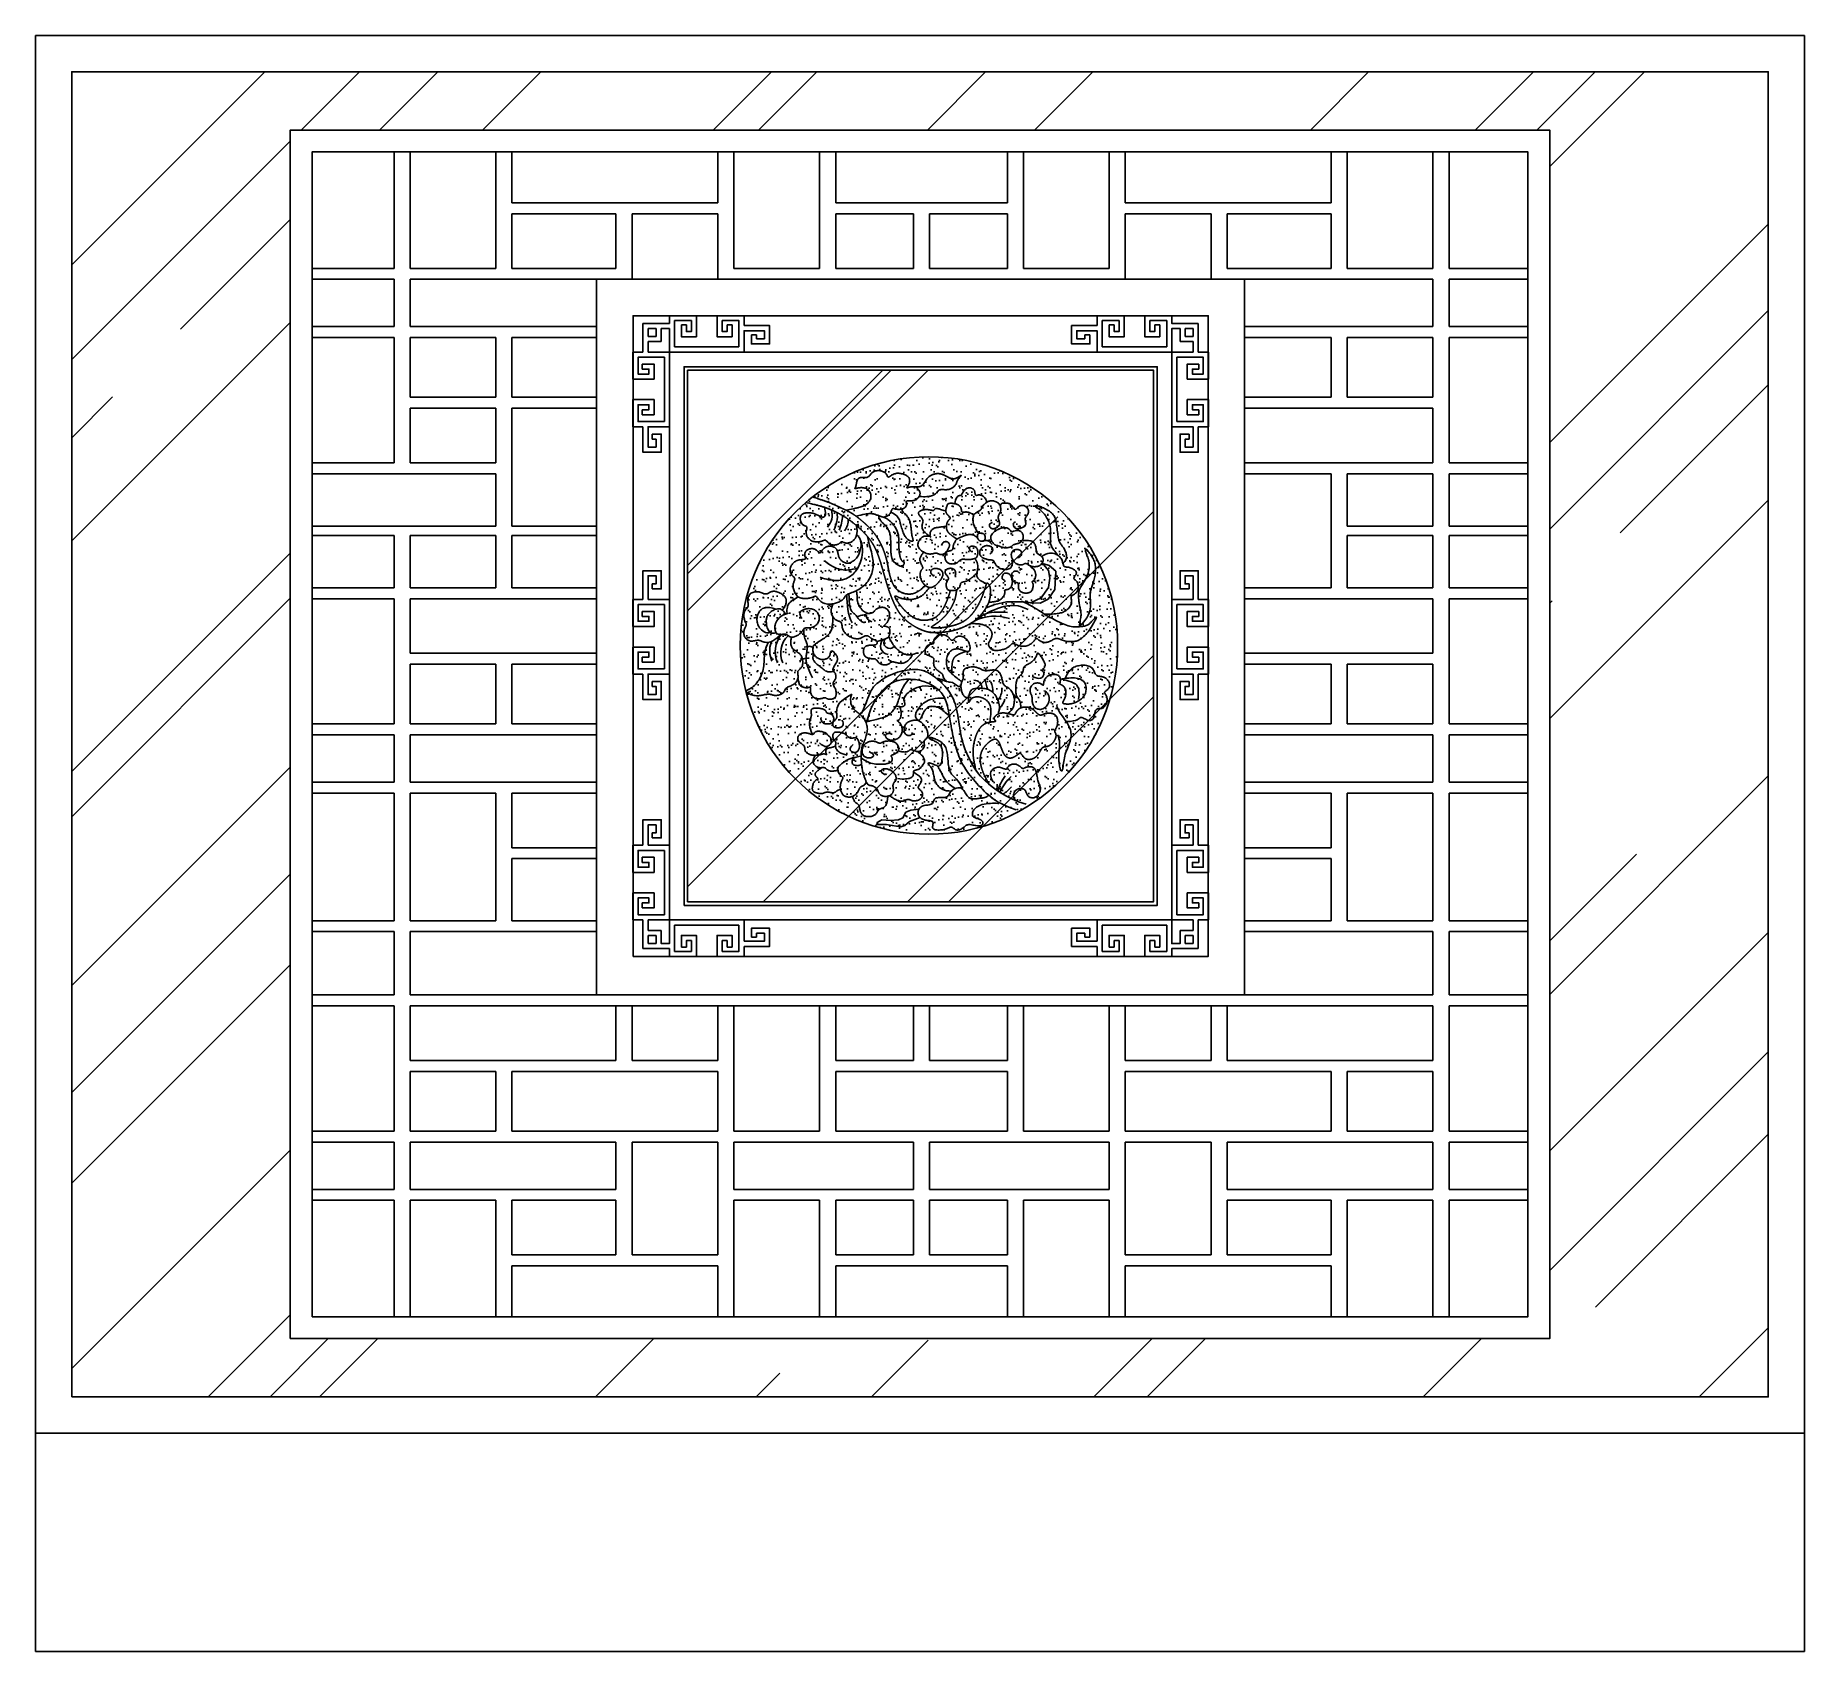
# Model space of a CAD drawing. Extents: x -747 to 1683, y 3278 to 5498.
import ezdxf

# ---------------------------------------------------------------- set-up
doc = ezdxf.new("R2010")
doc.units = 0
doc.header["$MEASUREMENT"] = 0
for name, color, linetype in [('2', 2, 'CONTINUOUS'), ('3', 3, 'CONTINUOUS'), ('4', 4, 'CONTINUOUS'), ('7', 7, 'CONTINUOUS'), ('BH', 3, 'CONTINUOUS')]:
    doc.layers.add(name, color=color, linetype=linetype)

msp = doc.modelspace()

# ---------------------------------------------------------------- hatches: boundary and pattern name
at = {"layer": 'BH'}
h = msp.add_hatch(dxfattribs=at)
h.set_pattern_fill('AR-RROOF', color=256, scale=400, angle=45, style=0)
h.set_pattern_definition([(45, (36.64, 130.4), (339.41, 905.097), [6000, -800, 2000, -400]), (45, (271.4, 648), (-659.024, 93.34), [1200, -132, 2400, -300]), (45, (-62.35, 512.25), (1281.277, 1660.287), [3200, -560, 1600, -400])])
h.paths.add_polyline_path([(-697.5, 3628.4), (1632.5, 3628.4), (1632.5, 5448.4), (-697.5, 5448.4)])
h.paths.add_polyline_path([(-397.5, 3708.4), (1332.5, 3708.4), (1332.5, 5368.4), (-397.5, 5368.4)], flags=16)
h = msp.add_hatch(dxfattribs=at)
h.set_pattern_fill('AR-RROOF', color=256, scale=400, angle=45, style=0)
h.set_pattern_definition([(45, (-34099.74, 3331.8), (339.4113, 905.0967), [6000, -800, 2000, -400]), (45, (-33865, 3849.4), (-659.0235, 93.338), [1200, -132, 2400, -300]), (45, (-34198.73, 3713.65), (1281.2775, 1660.2867), [3200, -560, 1600, -400])])
h.paths.add_polyline_path([(148.4, 4308.4), (788.4, 4308.4), (788.4, 5038.4), (148.4, 5038.4)])
h = msp.add_hatch(dxfattribs=at)
h.set_pattern_fill('AR-SAND', color=256, scale=10, style=0)
h.set_pattern_definition([(37.5, (36.643, 140.413), (-0.629934, 19.26824), [0, -15.2, 0, -17, 0, -16.25]), (7.5, (36.643, 140.413), (17.69777, 28.22146), [0, -8.2, 0, -13.7, 0, -5.25]), (327.5, (24.343, 140.413), (31.14142, 0.05659), [0, -5, 0, -18, 0, -23.5]), (317.5, (24.343, 140.413), (30.06127, 8.77676), [0, -2.5, 0, -11.8, 0, -13.5])])
edge = h.paths.add_edge_path()
edge.add_arc((479.8, 4660.4), 259.2, 0, 360)

# ---------------------------------------------------------------- linework, layer by layer
at = {"layer": '2', "linetype": 'CONTINUOUS'}
msp.add_line((-747.5, 3278.4), (1682.5, 3278.4), dxfattribs=at)
at = {"layer": '3', "linetype": 'CONTINUOUS'}
for p, q in [((-254.9, 5178.4), (-254.9, 5338.4)), ((-232.8, 5178.4), (-232.8, 5338.4)), ((-115, 5338.4), (-115, 5178.4)), ((-92.9, 5268.4), (-92.9, 5338.4)), ((189.8, 5338.4), (189.8, 5268.4)), ((211.9, 5338.4), (211.9, 5178.4)), ((329.7, 5338.4), (329.7, 5253.4)), ((351.8, 5338.4), (351.8, 5268.4)), ((587.5, 5338.4), (587.5, 5268.4)), ((609.5, 5338.4), (609.5, 5253.4)), ((727.4, 5338.4), (727.4, 5178.4)), ((749.5, 5338.4), (749.5, 5268.4)), ((1032.2, 5268.4), (1032.2, 5338.4)), ((1054.3, 5338.4), (1054.3, 5178.4)), ((1172.1, 5178.4), (1172.1, 5338.4)), ((1194.2, 5178.4), (1194.2, 5338.4)), ((189.8, 5268.4), (-92.9, 5268.4)), ((-92.9, 5253.4), (-92.9, 5178.4)), ((49.9, 5253.4), (-92.9, 5253.4)), ((49.9, 5253.4), (49.9, 5178.4)), ((72, 5253.4), (72, 5163.4)), ((189.8, 5253.4), (72, 5253.4)), ((189.8, 5253.4), (189.8, 5163.4)), ((329.7, 5253.4), (329.7, 5178.4)), ((491.7, 5268.4), (351.8, 5268.4)), ((458.6, 5253.4), (351.8, 5253.4)), ((351.8, 5253.4), (351.8, 5178.4)), ((447.5, 5268.4), (587.5, 5268.4)), ((458.6, 5178.4), (458.6, 5253.4)), ((480.7, 5178.4), (480.7, 5253.4)), ((480.7, 5253.4), (587.5, 5253.4)), ((587.5, 5253.4), (587.5, 5178.4)), ((609.5, 5253.4), (609.5, 5178.4)), ((749.5, 5268.4), (1032.2, 5268.4)), ((749.5, 5253.4), (749.5, 5163.4)), ((749.5, 5253.4), (867.3, 5253.4)), ((867.3, 5253.4), (867.3, 5163.4)), ((889.4, 5253.4), (889.4, 5178.4)), ((889.4, 5253.4), (1032.2, 5253.4)), ((1032.2, 5253.4), (1032.2, 5178.4)), ((-254.9, 5178.4), (-367.5, 5178.4)), ((-115, 5178.4), (-232.8, 5178.4)), ((49.9, 5178.4), (-92.9, 5178.4)), ((329.7, 5178.4), (211.9, 5178.4)), ((458.6, 5178.4), (351.8, 5178.4)), ((480.7, 5178.4), (587.5, 5178.4)), ((609.5, 5178.4), (727.4, 5178.4)), ((889.4, 5178.4), (1032.2, 5178.4)), ((1054.3, 5178.4), (1172.1, 5178.4)), ((1194.2, 5178.4), (1302.5, 5178.4)), ((-254.9, 5163.4), (-367.5, 5163.4)), ((-254.9, 5163.4), (-254.9, 5098.4)), ((49.9, 5163.4), (-232.8, 5163.4)), ((-232.8, 5163.4), (-232.8, 5098.4)), ((458.6, 5163.4), (211.9, 5163.4)), ((480.7, 5163.4), (727.4, 5163.4)), ((889.4, 5163.4), (1172.1, 5163.4)), ((1172.1, 5163.4), (1172.1, 5098.4)), ((1194.2, 5163.4), (1302.5, 5163.4)), ((1194.2, 5163.4), (1194.2, 5098.4)), ((-254.9, 5098.4), (-367.5, 5098.4)), ((-254.9, 5083.4), (-367.5, 5083.4)), ((-254.9, 5083.4), (-254.9, 4911.4)), ((23.4, 5098.4), (-232.8, 5098.4)), ((-115, 5083.4), (-232.8, 5083.4)), ((-232.8, 5083.4), (-232.8, 5001.4)), ((-115, 5083.4), (-115, 5001.4)), ((23.4, 5083.4), (-92.9, 5083.4)), ((-92.9, 5083.4), (-92.9, 5001.4)), ((913.4, 5098.4), (1172.1, 5098.4)), ((913.4, 5083.4), (1032.2, 5083.4)), ((1032.2, 5083.4), (1032.2, 5001.4)), ((1054.3, 5083.4), (1172.1, 5083.4)), ((1054.3, 5083.4), (1054.3, 5001.4)), ((1172.1, 5083.4), (1172.1, 5001.4)), ((1194.2, 5098.4), (1302.5, 5098.4)), ((1194.2, 5083.4), (1194.2, 4911.4)), ((1194.2, 5083.4), (1302.5, 5083.4)), ((-115, 5001.4), (-232.8, 5001.4)), ((-115, 4986.4), (-232.8, 4986.4)), ((-232.8, 4986.4), (-232.8, 4911.4)), ((-115, 4986.4), (-115, 4911.4)), ((23.4, 5001.4), (-92.9, 5001.4)), ((23.4, 4986.4), (-92.9, 4986.4)), ((-92.9, 4986.4), (-92.9, 4824.4)), ((913.4, 5001.4), (1032.2, 5001.4)), ((913.4, 4986.4), (1172.1, 4986.4)), ((1054.3, 5001.4), (1172.1, 5001.4)), ((1172.1, 4986.4), (1172.1, 4911.4)), ((-254.9, 4911.4), (-367.5, 4911.4)), ((-115, 4911.4), (-232.8, 4911.4)), ((-115, 4911.4), (-232.8, 4911.4)), ((913.4, 4911.4), (1172.1, 4911.4)), ((1194.2, 4911.4), (1302.5, 4911.4)), ((-115, 4896.4), (-367.5, 4896.4)), ((-115, 4896.4), (-115, 4824.4)), ((913.4, 4896.4), (1032.2, 4896.4)), ((1032.2, 4896.4), (1032.2, 4739.7)), ((1054.3, 4896.4), (1172.1, 4896.4)), ((1054.3, 4896.4), (1054.3, 4824.4)), ((1172.1, 4896.4), (1172.1, 4824.4)), ((1194.2, 4896.4), (1302.5, 4896.4)), ((1194.2, 4896.4), (1194.2, 4824.4)), ((-115, 4824.4), (-367.5, 4824.4)), ((-254.9, 4811.7), (-367.5, 4811.7)), ((-254.9, 4739.7), (-254.9, 4811.7)), ((-115, 4811.7), (-232.8, 4811.7)), ((-232.8, 4739.7), (-232.8, 4811.7)), ((-115, 4811.7), (-115, 4739.7)), ((23.4, 4824.4), (-92.9, 4824.4)), ((23.4, 4811.7), (-92.9, 4811.7)), ((-92.9, 4811.7), (-92.9, 4739.7)), ((1054.3, 4824.4), (1172.1, 4824.4)), ((1054.3, 4811.7), (1172.1, 4811.7)), ((1054.3, 4811.7), (1054.3, 4739.7)), ((1172.1, 4811.7), (1172.1, 4739.7)), ((1194.2, 4824.4), (1302.5, 4824.4)), ((1194.2, 4811.7), (1302.5, 4811.7)), ((1194.2, 4811.7), (1194.2, 4739.7)), ((-254.9, 4739.7), (-367.5, 4739.7)), ((-115, 4739.7), (-232.8, 4739.7)), ((23.4, 4739.7), (-92.9, 4739.7)), ((913.4, 4739.7), (1032.2, 4739.7)), ((1054.3, 4739.7), (1172.1, 4739.7)), ((1194.2, 4739.7), (1302.5, 4739.7)), ((-254.9, 4724.7), (-367.5, 4724.7)), ((-254.9, 4552.7), (-254.9, 4724.7)), ((23.4, 4724.7), (-232.8, 4724.7)), ((23.4, 4724.7), (-232.8, 4724.7)), ((-232.8, 4649.7), (-232.8, 4724.7)), ((913.4, 4724.7), (1172.1, 4724.7)), ((1172.1, 4649.7), (1172.1, 4724.7)), ((1194.2, 4552.7), (1194.2, 4724.7)), ((1194.2, 4724.7), (1302.5, 4724.7)), ((23.4, 4649.7), (-232.8, 4649.7)), ((913.4, 4649.7), (1172.1, 4649.7)), ((-115, 4634.7), (-232.8, 4634.7)), ((-232.8, 4552.7), (-232.8, 4634.7)), ((-115, 4552.7), (-115, 4634.7)), ((23.4, 4634.7), (-92.9, 4634.7)), ((-92.9, 4552.7), (-92.9, 4634.7)), ((913.4, 4634.7), (1032.2, 4634.7)), ((1032.2, 4552.7), (1032.2, 4634.7)), ((1054.3, 4634.7), (1172.1, 4634.7)), ((1054.3, 4552.7), (1054.3, 4634.7)), ((1172.1, 4552.7), (1172.1, 4634.7)), ((-254.9, 4552.7), (-367.5, 4552.7)), ((-115, 4552.7), (-232.8, 4552.7)), ((23.4, 4552.7), (-92.9, 4552.7)), ((913.4, 4552.7), (1032.2, 4552.7)), ((1054.3, 4552.7), (1172.1, 4552.7)), ((1194.2, 4552.7), (1302.5, 4552.7)), ((-254.9, 4537.7), (-367.5, 4537.7)), ((-254.9, 4472.7), (-254.9, 4537.7)), ((23.4, 4537.7), (-232.8, 4537.7)), ((-232.8, 4472.7), (-232.8, 4537.7)), ((913.4, 4537.7), (1172.1, 4537.7)), ((1172.1, 4472.7), (1172.1, 4537.7)), ((1194.2, 4537.7), (1302.5, 4537.7)), ((1194.2, 4472.7), (1194.2, 4537.7)), ((-254.9, 4472.7), (-367.5, 4472.7)), ((23.4, 4472.7), (-232.8, 4472.7)), ((913.4, 4472.7), (1172.1, 4472.7)), ((1194.2, 4472.7), (1302.5, 4472.7)), ((-254.9, 4457.7), (-367.5, 4457.7)), ((-254.9, 4457.7), (-254.9, 4282.4)), ((-232.8, 4457.7), (-232.8, 4282.4)), ((-115, 4457.7), (-232.8, 4457.7)), ((-115, 4282.4), (-115, 4457.7)), ((-92.9, 4382.7), (-92.9, 4457.7)), ((23.4, 4457.7), (-92.9, 4457.7)), ((913.4, 4457.7), (1032.2, 4457.7)), ((1032.2, 4382.7), (1032.2, 4457.7)), ((1054.3, 4282.4), (1054.3, 4457.7)), ((1054.3, 4457.7), (1172.1, 4457.7)), ((1172.1, 4457.7), (1172.1, 4282.4)), ((1194.2, 4457.7), (1194.2, 4282.4)), ((1194.2, 4457.7), (1302.5, 4457.7)), ((23.4, 4382.7), (-92.9, 4382.7)), ((913.4, 4382.7), (1032.2, 4382.7)), ((23.4, 4367.7), (-92.9, 4367.7)), ((-92.9, 4367.7), (-92.9, 4282.4)), ((913.4, 4367.7), (1032.2, 4367.7)), ((1032.2, 4367.7), (1032.2, 4282.4)), ((-367.5, 4282.4), (-254.9, 4282.4)), ((-232.8, 4282.4), (-115, 4282.4)), ((-92.9, 4282.4), (23.4, 4282.4)), ((913.4, 4282.4), (1032.2, 4282.4)), ((1054.3, 4282.4), (1172.1, 4282.4)), ((1194.2, 4282.4), (1302.5, 4282.4)), ((-367.5, 4267.4), (-254.9, 4267.4)), ((-254.9, 4267.4), (-254.9, 4180.4)), ((-232.8, 4267.4), (23.4, 4267.4)), ((-232.8, 4267.4), (-232.8, 4180.4)), ((913.4, 4267.4), (1172.1, 4267.4)), ((1172.1, 4267.4), (1172.1, 4180.4)), ((1194.2, 4267.4), (1194.2, 4180.4)), ((1194.2, 4267.4), (1302.5, 4267.4)), ((-254.9, 4180.4), (-367.5, 4180.4)), ((940.9, 4180.4), (-232.8, 4180.4)), ((928.5, 4180.4), (1172.1, 4180.4)), ((1194.2, 4180.4), (1302.5, 4180.4)), ((-254.9, 4165.4), (-367.5, 4165.4)), ((-254.9, 3993.4), (-254.9, 4165.4)), ((940.9, 4165.4), (-232.8, 4165.4)), ((940.9, 4165.4), (-232.8, 4165.4)), ((-232.8, 4090.4), (-232.8, 4165.4)), ((49.9, 4090.4), (49.9, 4165.4)), ((72, 4090.4), (72, 4165.4)), ((189.8, 4090.4), (189.8, 4165.4)), ((211.9, 3993.4), (211.9, 4165.4)), ((329.7, 3993.4), (329.7, 4165.4)), ((351.8, 4090.4), (351.8, 4165.4)), ((458.6, 4090.4), (458.6, 4165.4)), ((480.7, 4090.4), (480.7, 4165.4)), ((587.5, 4090.4), (587.5, 4165.4)), ((609.5, 3993.4), (609.5, 4165.4)), ((727.4, 3993.4), (727.4, 4165.4)), ((749.5, 4090.4), (749.5, 4165.4)), ((867.3, 4090.4), (867.3, 4165.4)), ((889.4, 4090.4), (889.4, 4165.4)), ((928.5, 4165.4), (1172.1, 4165.4)), ((1172.1, 4090.4), (1172.1, 4165.4)), ((1194.2, 3993.4), (1194.2, 4165.4)), ((1194.2, 4165.4), (1302.5, 4165.4)), ((49.9, 4090.4), (-232.8, 4090.4)), ((189.8, 4090.4), (72, 4090.4)), ((458.6, 4090.4), (351.8, 4090.4)), ((587.5, 4090.4), (480.7, 4090.4)), ((749.5, 4090.4), (867.3, 4090.4)), ((889.4, 4090.4), (1172.1, 4090.4)), ((-232.8, 3993.4), (-232.8, 4075.4)), ((-115, 4075.4), (-232.8, 4075.4)), ((-115, 3993.4), (-115, 4075.4)), ((189.8, 4075.4), (-92.9, 4075.4)), ((-92.9, 3993.4), (-92.9, 4075.4)), ((189.8, 3993.4), (189.8, 4075.4)), ((587.5, 4075.4), (351.8, 4075.4)), ((351.8, 3993.4), (351.8, 4075.4)), ((587.5, 3993.4), (587.5, 4075.4)), ((749.5, 3993.4), (749.5, 4075.4)), ((749.5, 4075.4), (1032.2, 4075.4)), ((1032.2, 3993.4), (1032.2, 4075.4)), ((1054.3, 4075.4), (1172.1, 4075.4)), ((1054.3, 3993.4), (1054.3, 4075.4)), ((1172.1, 3993.4), (1172.1, 4075.4)), ((-254.9, 3993.4), (-367.5, 3993.4)), ((-115, 3993.4), (-232.8, 3993.4)), ((72, 3993.4), (-92.9, 3993.4)), ((189.8, 3993.4), (72, 3993.4)), ((329.7, 3993.4), (211.9, 3993.4)), ((491.7, 3993.4), (351.8, 3993.4)), ((447.5, 3993.4), (587.5, 3993.4)), ((609.5, 3993.4), (727.4, 3993.4)), ((749.5, 3993.4), (867.3, 3993.4)), ((867.3, 3993.4), (1032.2, 3993.4)), ((1054.3, 3993.4), (1172.1, 3993.4)), ((1194.2, 3993.4), (1302.5, 3993.4)), ((-254.9, 3978.4), (-367.5, 3978.4)), ((-254.9, 3913.4), (-254.9, 3978.4)), ((49.9, 3978.4), (-232.8, 3978.4)), ((-232.8, 3913.4), (-232.8, 3978.4)), ((49.9, 3913.4), (49.9, 3978.4)), ((72, 3823.4), (72, 3978.4)), ((189.8, 3978.4), (72, 3978.4)), ((189.8, 3823.4), (189.8, 3978.4)), ((458.6, 3978.4), (211.9, 3978.4)), ((211.9, 3913.4), (211.9, 3978.4)), ((458.6, 3913.4), (458.6, 3978.4)), ((480.7, 3978.4), (727.4, 3978.4)), ((480.7, 3913.4), (480.7, 3978.4)), ((727.4, 3913.4), (727.4, 3978.4)), ((749.5, 3823.4), (749.5, 3978.4)), ((749.5, 3978.4), (867.3, 3978.4)), ((867.3, 3823.4), (867.3, 3978.4)), ((889.4, 3978.4), (1172.1, 3978.4)), ((889.4, 3913.4), (889.4, 3978.4)), ((1172.1, 3913.4), (1172.1, 3978.4)), ((1194.2, 3978.4), (1302.5, 3978.4)), ((1194.2, 3913.4), (1194.2, 3978.4)), ((-254.9, 3913.4), (-367.5, 3913.4)), ((49.9, 3913.4), (-232.8, 3913.4)), ((458.6, 3913.4), (211.9, 3913.4)), ((480.7, 3913.4), (727.4, 3913.4)), ((889.4, 3913.4), (1172.1, 3913.4)), ((1194.2, 3913.4), (1302.5, 3913.4)), ((-254.9, 3898.4), (-367.5, 3898.4)), ((-254.9, 3898.4), (-254.9, 3738.4)), ((-115, 3898.4), (-232.8, 3898.4)), ((-232.8, 3898.4), (-232.8, 3738.4)), ((-115, 3738.4), (-115, 3898.4)), ((49.9, 3898.4), (-92.9, 3898.4)), ((-92.9, 3823.4), (-92.9, 3898.4)), ((49.9, 3823.4), (49.9, 3898.4)), ((211.9, 3738.4), (211.9, 3898.4)), ((329.7, 3898.4), (211.9, 3898.4)), ((329.7, 3823.4), (329.7, 3898.4)), ((458.6, 3898.4), (351.8, 3898.4)), ((351.8, 3823.4), (351.8, 3898.4)), ((458.6, 3898.4), (458.6, 3823.4)), ((480.7, 3898.4), (587.5, 3898.4)), ((480.7, 3898.4), (480.7, 3823.4)), ((587.5, 3823.4), (587.5, 3898.4)), ((609.5, 3823.4), (609.5, 3898.4)), ((609.5, 3898.4), (727.4, 3898.4)), ((727.4, 3738.4), (727.4, 3898.4)), ((889.4, 3898.4), (1032.2, 3898.4)), ((889.4, 3823.4), (889.4, 3898.4)), ((1032.2, 3823.4), (1032.2, 3898.4)), ((1054.3, 3898.4), (1172.1, 3898.4)), ((1054.3, 3738.4), (1054.3, 3898.4)), ((1172.1, 3898.4), (1172.1, 3738.4)), ((1194.2, 3898.4), (1194.2, 3738.4)), ((1194.2, 3898.4), (1302.5, 3898.4)), ((49.9, 3823.4), (-92.9, 3823.4)), ((189.8, 3823.4), (72, 3823.4)), ((329.7, 3738.4), (329.7, 3823.4)), ((458.6, 3823.4), (351.8, 3823.4)), ((480.7, 3823.4), (587.5, 3823.4)), ((609.5, 3738.4), (609.5, 3823.4)), ((749.5, 3823.4), (867.3, 3823.4)), ((889.4, 3823.4), (1032.2, 3823.4)), ((189.8, 3808.4), (-92.9, 3808.4)), ((-92.9, 3808.4), (-92.9, 3738.4)), ((189.8, 3738.4), (189.8, 3808.4)), ((491.7, 3808.4), (351.8, 3808.4)), ((351.8, 3738.4), (351.8, 3808.4)), ((447.5, 3808.4), (587.5, 3808.4)), ((587.5, 3738.4), (587.5, 3808.4)), ((749.5, 3808.4), (1032.2, 3808.4)), ((749.5, 3738.4), (749.5, 3808.4)), ((1032.2, 3808.4), (1032.2, 3738.4))]:
    msp.add_line(p, q, dxfattribs=at)
at = {"layer": '3', "color": 3, "linetype": 'CONTINUOUS'}
msp.add_line((1302.5, 5338.4), (1302.5, 3738.4), dxfattribs=at)
at = {"layer": '3'}
for p, q in [((480.7, 5163.4), (380.4, 5163.4)), ((87, 5063.4), (87, 5102.9)), ((94.1, 5084.9), (94.1, 5095.8)), ((105.1, 5084.9), (94.1, 5084.9)), ((105.1, 5095.8), (105.1, 5084.9)), ((130.4, 5099.8), (130.4, 5070.5)), ((139.8, 5100.8), (146.8, 5100.8)), ((209.5, 5100.8), (202.5, 5100.8)), ((218.9, 5099.8), (218.9, 5070.5)), ((243, 5087.3), (235.9, 5087.3)), ((693.8, 5087.3), (700.8, 5087.3)), ((717.8, 5099.8), (717.8, 5070.5)), ((727.3, 5100.8), (734.3, 5100.8)), ((796.9, 5100.8), (789.9, 5100.8)), ((806.4, 5099.8), (806.4, 5070.5)), ((831.7, 5095.8), (831.7, 5084.9)), ((831.7, 5084.9), (842.7, 5084.9)), ((842.7, 5084.9), (842.7, 5095.8)), ((849.7, 5063.4), (849.7, 5102.9)), ((87, 5056.4), (116.4, 5056.4)), ((112.1, 5077.8), (94.1, 5077.8)), ((94.1, 5063.4), (94.1, 5077.8)), ((94.1, 5063.4), (94.1, 5063.4)), ((116.4, 5056.4), (116.4, 4967.9)), ((130.4, 5070.5), (218.9, 5070.5)), ((806.4, 5070.5), (717.8, 5070.5)), ((820.4, 5056.4), (820.4, 4967.9)), ((849.7, 5056.4), (820.4, 5056.4)), ((824.7, 5077.8), (842.7, 5077.8)), ((842.7, 5063.4), (842.7, 5077.8)), ((842.7, 5063.4), (842.7, 5063.4)), ((86, 5047), (86, 5040)), ((850.7, 5047), (850.7, 5040)), ((86, 4977.3), (86, 4984.3)), ((850.7, 4977.3), (850.7, 4984.3)), ((87, 4967.9), (116.4, 4967.9)), ((849.7, 4967.9), (820.4, 4967.9)), ((99.6, 4943.8), (99.6, 4950.9)), ((837.2, 4943.8), (837.2, 4950.9)), ((99.6, 4745.1), (99.6, 4738.1)), ((837.2, 4745.1), (837.2, 4738.1)), ((87, 4716.7), (116.4, 4716.7)), ((116.4, 4716.7), (116.4, 4628.2)), ((849.7, 4716.7), (820.4, 4716.7)), ((820.4, 4716.7), (820.4, 4628.2)), ((86, 4707.3), (86, 4700.3)), ((850.7, 4707.3), (850.7, 4700.3)), ((86, 4637.6), (86, 4644.6)), ((850.7, 4637.6), (850.7, 4644.6)), ((87, 4628.2), (116.4, 4628.2)), ((849.7, 4628.2), (820.4, 4628.2)), ((99.6, 4604.1), (99.6, 4611.1)), ((837.2, 4604.1), (837.2, 4611.1)), ((99.6, 4403), (99.6, 4396)), ((837.2, 4403), (837.2, 4396)), ((87, 4379), (116.4, 4379)), ((116.4, 4290.5), (116.4, 4379)), ((849.7, 4379), (820.4, 4379)), ((820.4, 4290.5), (820.4, 4379)), ((86, 4369.6), (86, 4362.5)), ((850.7, 4369.6), (850.7, 4362.5)), ((86, 4299.9), (86, 4306.9)), ((850.7, 4299.9), (850.7, 4306.9)), ((87, 4290.5), (116.4, 4290.5)), ((87, 4283.4), (87, 4244)), ((94.1, 4283.4), (94.1, 4283.4)), ((94.1, 4283.4), (94.1, 4269)), ((849.7, 4290.5), (820.4, 4290.5)), ((842.7, 4283.4), (842.7, 4269)), ((842.7, 4283.4), (842.7, 4283.4)), ((849.7, 4283.4), (849.7, 4244)), ((112.1, 4269), (94.1, 4269)), ((105.1, 4262), (94.1, 4262)), ((94.1, 4262), (94.1, 4251)), ((105.1, 4251), (105.1, 4262)), ((130.4, 4276.4), (218.9, 4276.4)), ((130.4, 4247.1), (130.4, 4276.4)), ((218.9, 4247.1), (218.9, 4276.4)), ((243, 4259.6), (235.9, 4259.6)), ((693.8, 4259.6), (700.8, 4259.6)), ((806.4, 4276.4), (717.8, 4276.4)), ((717.8, 4247.1), (717.8, 4276.4)), ((806.4, 4247.1), (806.4, 4276.4)), ((824.7, 4269), (842.7, 4269)), ((831.7, 4262), (842.7, 4262)), ((831.7, 4251), (831.7, 4262)), ((842.7, 4262), (842.7, 4251)), ((139.8, 4246.1), (146.8, 4246.1)), ((209.5, 4246.1), (202.5, 4246.1)), ((727.3, 4246.1), (734.3, 4246.1)), ((796.9, 4246.1), (789.9, 4246.1))]:
    msp.add_line(p, q, dxfattribs=at)
for points in [[(87, 5102.9), (123.4, 5102.9), (123.4, 5113.4), (160.5, 5113.4), (160.5, 5084.6), (139.8, 5084.6), (139.8, 5100.8)], [(130.4, 5099.8), (130.4, 5106.6), (153.5, 5106.6), (153.5, 5091.7), (146.8, 5091.7), (146.8, 5100.8)], [(225.9, 5099.8), (225.9, 5113.4), (188.8, 5113.4), (188.8, 5084.6), (209.5, 5084.6), (209.5, 5100.8)], [(218.9, 5099.8), (218.9, 5106.6), (195.8, 5106.6), (195.8, 5091.7), (202.5, 5091.7), (202.5, 5100.8)], [(710.8, 5099.8), (710.8, 5113.4), (748, 5113.4), (748, 5084.6), (727.3, 5084.6), (727.3, 5100.8)], [(717.8, 5099.8), (717.8, 5106.6), (741, 5106.6), (741, 5091.7), (734.3, 5091.7), (734.3, 5100.8)], [(849.7, 5102.9), (813.4, 5102.9), (813.4, 5113.4), (776.2, 5113.4), (776.2, 5084.6), (796.9, 5084.6), (796.9, 5100.8)], [(806.4, 5099.8), (806.4, 5106.6), (783.2, 5106.6), (783.2, 5091.7), (789.9, 5091.7), (789.9, 5100.8)], [(105.1, 5095.8), (94.1, 5095.8)], [(123.4, 5063.4), (123.4, 5095.8), (112.1, 5095.8), (112.1, 5077.8)], [(123.4, 5063.4), (225.9, 5063.4), (225.9, 5092.8)], [(225.9, 5099.8), (261, 5099.8), (261, 5074.7), (235.9, 5074.7), (235.9, 5087.3)], [(225.9, 5092.8), (225.9, 5092.8), (253.9, 5092.8), (253.9, 5081.7), (243, 5081.7), (243, 5087.3)], [(710.8, 5099.8), (675.8, 5099.8), (675.8, 5074.7), (700.8, 5074.7), (700.8, 5087.3)], [(710.8, 5092.8), (710.8, 5092.8), (682.8, 5092.8), (682.8, 5081.7), (693.8, 5081.7), (693.8, 5087.3)], [(813.4, 5063.4), (710.8, 5063.4), (710.8, 5092.8)], [(813.4, 5063.4), (813.4, 5095.8), (824.7, 5095.8), (824.7, 5077.8)], [(831.7, 5095.8), (842.7, 5095.8)], [(87, 5063.4), (73.2, 5063.4), (73.2, 5026.3), (102.2, 5026.3), (102.2, 5047), (86, 5047)], [(87, 5056.4), (80.2, 5056.4), (80.2, 5033.3), (95.2, 5033.3), (95.2, 5040), (86, 5040)], [(123.4, 5063.4), (123.4, 4960.9), (94.1, 4960.9)], [(123.4, 5063.4), (94.1, 5063.4)], [(813.4, 5063.4), (813.4, 4960.9), (842.7, 4960.9)], [(813.4, 5063.4), (842.7, 5063.4)], [(849.7, 5063.4), (863.6, 5063.4), (863.6, 5026.3), (834.6, 5026.3), (834.6, 5047), (850.7, 5047)], [(849.7, 5056.4), (856.5, 5056.4), (856.5, 5033.3), (841.6, 5033.3), (841.6, 5040), (850.7, 5040)], [(87, 4960.9), (73.2, 4960.9), (73.2, 4998.1), (102.2, 4998.1), (102.2, 4977.3), (86, 4977.3)], [(87, 4967.9), (80.2, 4967.9), (80.2, 4991), (95.2, 4991), (95.2, 4984.3), (86, 4984.3)], [(849.7, 4960.9), (863.6, 4960.9), (863.6, 4998.1), (834.6, 4998.1), (834.6, 4977.3), (850.7, 4977.3)], [(849.7, 4967.9), (856.5, 4967.9), (856.5, 4991), (841.6, 4991), (841.6, 4984.3), (850.7, 4984.3)], [(87, 4960.9), (87, 4925.8), (112.1, 4925.8), (112.1, 4950.9), (99.6, 4950.9)], [(94.1, 4960.9), (94.1, 4960.9), (94.1, 4932.9), (105.1, 4932.9), (105.1, 4943.8), (99.6, 4943.8)], [(849.7, 4960.9), (849.7, 4925.8), (824.7, 4925.8), (824.7, 4950.9), (837.2, 4950.9)], [(842.7, 4960.9), (842.7, 4960.9), (842.7, 4932.9), (831.7, 4932.9), (831.7, 4943.8), (837.2, 4943.8)], [(365.5, 4846.4), (373.5, 4847.7), (380, 4849.1), (385.1, 4850.5), (389, 4851.9), (392, 4853.3), (394.2, 4854.7), (395.8, 4856.1), (397, 4857.4), (398, 4858.7), (398.8, 4859.9), (399.4, 4861.1), (399.8, 4862.3), (400, 4863.4), (400.2, 4864.6), (400.2, 4865.7), (400, 4866.9), (399.8, 4868.1), (399.5, 4869.3), (399, 4870.4), (398.5, 4871.6), (397.8, 4872.6), (397, 4873.6), (396.1, 4874.5), (395.1, 4875.2), (394, 4875.9), (392.8, 4876.4), (391.6, 4876.7), (390.3, 4877), (388.9, 4877.1), (387.6, 4877.2), (386.3, 4877.2), (385, 4877.1), (383.8, 4876.9), (382.7, 4876.8), (381.7, 4876.5), (380.8, 4876.3), (380, 4876.1), (379.3, 4876), (378.7, 4875.9), (378.4, 4875.8), (378.1, 4875.9), (378.1, 4876), (378.1, 4876.2), (378.2, 4876.5), (378.4, 4876.8), (378.6, 4877.2), (378.9, 4877.6), (379.1, 4878.1), (379.3, 4878.7), (379.4, 4879.2), (379.6, 4879.8), (379.7, 4880.5), (379.8, 4881.1), (379.9, 4881.8), (380.1, 4882.6), (380.2, 4883.3), (380.4, 4884.1), (380.6, 4885), (380.8, 4885.8), (381, 4886.6), (381.3, 4887.3), (381.7, 4888), (382.1, 4888.7), (382.5, 4889.3), (383, 4889.8), (383.6, 4890.2), (384.2, 4890.5), (384.9, 4890.8), (385.7, 4891), (386.4, 4891.1), (387.3, 4891.2), (388.2, 4891.2), (389.1, 4891.2), (390, 4891.1), (391, 4891.1), (392, 4891.1), (392.9, 4891.1), (393.8, 4891.1), (394.7, 4891.3), (395.5, 4891.5), (396.2, 4891.9), (396.8, 4892.3), (397.4, 4892.9), (398, 4893.5), (398.5, 4894.1), (399, 4894.8), (399.6, 4895.5), (400.1, 4896.2), (400.7, 4896.8), (401.3, 4897.4), (402, 4898), (402.7, 4898.5), (403.5, 4899), (404.4, 4899.4), (405.3, 4899.8), (406.2, 4900.1), (407.2, 4900.3), (408.3, 4900.5), (409.4, 4900.6), (410.6, 4900.6), (411.7, 4900.6), (412.9, 4900.4), (414, 4900.2), (415.1, 4899.9), (416.2, 4899.6), (417.2, 4899.1), (418.1, 4898.6), (419, 4898.1), (419.8, 4897.4), (420.5, 4896.8), (421.1, 4896.1), (421.6, 4895.4), (422, 4894.7), (422.3, 4893.9), (422.6, 4893.3), (422.9, 4892.7), (423.1, 4892.2), (423.4, 4891.9), (423.8, 4891.7), (424.3, 4891.7), (424.9, 4891.9), (425.6, 4892.3), (426.5, 4892.9), (427.4, 4893.5), (428.4, 4894.2), (429.5, 4894.8), (430.7, 4895.5), (431.9, 4896), (433.2, 4896.4), (434.4, 4896.7), (435.7, 4896.9), (437, 4897), (438.4, 4896.9), (439.7, 4896.8), (441, 4896.7), (442.3, 4896.4), (443.5, 4896.1), (444.7, 4895.8), (445.9, 4895.4), (447, 4894.9), (448, 4894.4), (449, 4893.8), (449.9, 4893.2), (450.7, 4892.6), (451.4, 4891.9), (452, 4891.1), (452.5, 4890.3), (452.9, 4889.4), (453.2, 4888.6), (453.3, 4887.6), (453.4, 4886.7), (453.3, 4885.8), (453.2, 4884.8), (452.9, 4883.8), (452.5, 4882.9), (452.1, 4881.9), (451.7, 4881.1), (451.2, 4880.3), (450.8, 4879.5), (450.4, 4878.9), (450, 4878.3), (449.7, 4877.9), (449.5, 4877.5), (449.3, 4877.2), (449.3, 4877.1), (449.4, 4877), (449.6, 4877), (450, 4877), (450.5, 4877.1), (451.1, 4877.3), (451.8, 4877.5), (452.7, 4877.7), (453.7, 4878), (454.7, 4878.2), (455.8, 4878.3), (456.9, 4878.5), (458.1, 4878.5), (459.3, 4878.5), (460.6, 4878.5), (461.8, 4878.5), (463, 4878.4), (464.1, 4878.4), (465.2, 4878.5), (466.2, 4878.5), (467.1, 4878.7), (467.9, 4878.9), (468.7, 4879.3), (469.4, 4879.7), (470.1, 4880.2), (470.8, 4880.7), (471.5, 4881.4), (472.1, 4882.2), (472.8, 4883.1), (473.5, 4884.1), (474.2, 4885.1), (474.9, 4886.2), (475.6, 4887.2), (476.3, 4888.3), (477.1, 4889.2), (477.8, 4890.2), (478.6, 4891), (479.3, 4891.7), (480.1, 4892.4), (480.9, 4893), (481.7, 4893.5), (482.5, 4893.9), (483.3, 4894.4), (484.1, 4894.7), (484.9, 4895.1), (485.7, 4895.4), (486.5, 4895.7), (487.4, 4895.9), (488.2, 4896.1), (489.1, 4896.3), (489.9, 4896.4), (490.7, 4896.5), (491.6, 4896.5), (492.4, 4896.5), (493.3, 4896.5), (494.1, 4896.4), (495, 4896.3), (495.8, 4896.1), (496.6, 4895.9), (497.5, 4895.6), (498.3, 4895.3), (499.2, 4895), (500, 4894.7), (500.9, 4894.3), (501.7, 4893.9), (502.6, 4893.5), (503.4, 4893), (504.3, 4892.6), (505.2, 4892.1), (506.1, 4891.7), (506.9, 4891.2), (507.8, 4890.8), (508.6, 4890.4), (509.4, 4890.1), (510.2, 4889.8), (510.9, 4889.5), (511.6, 4889.3), (512.2, 4889.2), (512.8, 4889.2), (513.3, 4889.2), (513.9, 4889.2), (514.4, 4889.3), (515, 4889.4), (515.5, 4889.6), (516.1, 4889.8), (516.7, 4890), (517.4, 4890.3), (518, 4890.6), (518.6, 4890.9), (519.3, 4891.3), (520, 4891.7), (520.7, 4892.1), (521.4, 4892.6), (522, 4893), (522.7, 4893.5), (523.2, 4893.9), (523.6, 4894.1), (524, 4894.3), (524.1, 4894.3), (524.1, 4894.2), (523.8, 4893.8), (523.4, 4893.2), (522.8, 4892.5), (522.2, 4891.7), (521.5, 4890.8), (520.7, 4889.8), (520.1, 4888.9), (519.5, 4887.9), (519, 4887), (518.6, 4886.2), (518.3, 4885.3), (518, 4884.6), (517.8, 4883.8), (517.5, 4883.1), (517.2, 4882.4), (516.9, 4881.7), (516.5, 4881.1), (516, 4880.5), (515.5, 4879.8), (514.9, 4879.2), (514.2, 4878.6), (513.5, 4878.1), (512.7, 4877.5), (511.9, 4877), (511.1, 4876.5), (510.2, 4876), (509.2, 4875.6), (508.2, 4875.2), (507.2, 4874.9), (506.1, 4874.7), (505, 4874.5), (503.9, 4874.4), (502.7, 4874.3), (501.6, 4874.4), (500.4, 4874.5), (499.3, 4874.5), (498.1, 4874.6), (497.1, 4874.6), (496.1, 4874.5), (495.2, 4874.4), (494.3, 4874.1), (493.6, 4873.6), (492.9, 4873.1), (492.3, 4872.6), (491.7, 4871.9), (491.1, 4871.3), (490.6, 4870.6), (490, 4870), (489.4, 4869.3), (488.8, 4868.8), (488.1, 4868.2), (487.4, 4867.7), (486.5, 4867.2), (485.6, 4866.8), (484.5, 4866.4), (483.3, 4866), (482, 4865.6), (480.4, 4865.3), (478.7, 4865.1), (476.8, 4864.9), (474.6, 4864.8), (472.2, 4864.8), (469.6, 4864.9), (466.7, 4865.2)], [(474.2, 4742.6), (473, 4741.3), (471.9, 4740.3), (470.9, 4739.4), (470.1, 4738.6), (469.4, 4738), (468.7, 4737.5), (468.1, 4737), (467.6, 4736.6), (467.1, 4736.2), (466.7, 4735.9), (466.2, 4735.6), (465.8, 4735.3), (465.4, 4735), (465, 4734.8), (464.6, 4734.5), (464.2, 4734.3), (463.9, 4734.1), (463.5, 4733.9), (463.1, 4733.7), (462.8, 4733.5), (462.4, 4733.3), (462.1, 4733.1), (461.7, 4733), (461.4, 4732.8), (461, 4732.7), (460.7, 4732.5), (460.3, 4732.4), (460, 4732.3), (459.7, 4732.2), (459.3, 4732.1), (459, 4732), (458.7, 4731.9), (458.4, 4731.8), (458.1, 4731.7), (457.8, 4731.6), (457.5, 4731.5), (457.1, 4731.5), (456.8, 4731.4), (456.5, 4731.4), (456.2, 4731.3), (456, 4731.3), (455.7, 4731.2), (455.4, 4731.2), (455.1, 4731.2), (454.8, 4731.1), (454.5, 4731.1), (454.3, 4731.1), (454, 4731.1), (453.7, 4731.1), (453.4, 4731.1), (453.2, 4731.1), (452.9, 4731), (452.7, 4731), (452.4, 4731), (452.2, 4731.1), (451.9, 4731.1), (451.7, 4731.1), (451.4, 4731.1), (451.2, 4731.1), (450.9, 4731.1), (450.7, 4731.1), (450.4, 4731.1), (450.2, 4731.2), (450, 4731.2), (449.8, 4731.2), (449.5, 4731.2), (449.3, 4731.3), (449.1, 4731.3), (448.9, 4731.3), (448.6, 4731.3), (448.4, 4731.4), (448.2, 4731.4), (448, 4731.4), (447.8, 4731.5), (447.6, 4731.5), (447.4, 4731.6), (447.2, 4731.6), (447, 4731.6), (446.8, 4731.7), (446.6, 4731.7), (446.4, 4731.8), (446.2, 4731.8), (446, 4731.9), (445.8, 4731.9), (445.6, 4732), (445.4, 4732), (445.2, 4732.1), (445.1, 4732.2), (444.9, 4732.2), (444.7, 4732.3), (444.5, 4732.3), (444.3, 4732.4), (444.2, 4732.5), (444, 4732.5), (443.8, 4732.6), (443.6, 4732.6), (443.5, 4732.7), (443.3, 4732.8), (443.1, 4732.9), (443, 4732.9), (442.8, 4733), (442.6, 4733.1), (442.5, 4733.1), (442.3, 4733.2), (442.1, 4733.3), (442, 4733.4), (441.8, 4733.4), (441.7, 4733.5), (441.5, 4733.6), (441.3, 4733.7), (441.2, 4733.8), (441, 4733.8), (440.9, 4733.9), (440.7, 4734), (440.6, 4734.1), (440.4, 4734.2), (440.3, 4734.3), (440.1, 4734.4), (440, 4734.4), (439.8, 4734.5), (439.7, 4734.6), (439.5, 4734.7), (439.4, 4734.8), (439.2, 4734.9), (439.1, 4735), (438.9, 4735.1), (438.8, 4735.2), (438.6, 4735.3), (438.5, 4735.4), (438.3, 4735.5), (438.2, 4735.6), (438, 4735.7), (437.9, 4735.8), (437.8, 4735.9), (437.6, 4736), (437.5, 4736.1), (437.3, 4736.2), (437.2, 4736.3), (437.1, 4736.4), (436.9, 4736.5), (436.8, 4736.6), (436.6, 4736.7), (436.5, 4736.8), (436.4, 4737), (436.2, 4737.1), (436.1, 4737.2), (436, 4737.3), (435.8, 4737.4), (435.7, 4737.5), (435.5, 4737.7), (435.4, 4737.8), (435.3, 4737.9), (435.1, 4738.1), (435, 4738.2), (434.9, 4738.3), (434.8, 4738.5), (434.6, 4738.6), (434.5, 4738.7), (434.4, 4738.9), (434.2, 4739), (434.1, 4739.2), (434, 4739.3), (433.8, 4739.5), (433.7, 4739.6), (433.6, 4739.8), (433.5, 4739.9), (433.3, 4740.1), (433.2, 4740.3), (433.1, 4740.4), (433, 4740.6), (432.8, 4740.8), (432.7, 4740.9), (432.6, 4741.1), (432.5, 4741.3), (432.4, 4741.5), (432.2, 4741.6), (432.1, 4741.8), (432, 4742), (431.9, 4742.2), (431.8, 4742.4), (431.6, 4742.6), (431.5, 4742.8), (431.4, 4743), (431.3, 4743.2), (431.2, 4743.4), (431.1, 4743.6), (430.9, 4743.8), (430.8, 4744), (430.7, 4744.2), (430.6, 4744.5), (430.5, 4744.7), (430.4, 4744.9), (430.3, 4745.1), (430.2, 4745.4), (430, 4745.6), (429.9, 4745.8), (429.8, 4746.1), (429.7, 4746.3), (429.6, 4746.6), (429.5, 4746.8), (429.4, 4747), (429.3, 4747.3), (429.2, 4747.5), (429.1, 4747.8), (429, 4748.1), (428.9, 4748.3), (428.8, 4748.6), (428.7, 4748.8), (428.6, 4749.1), (428.5, 4749.4), (428.4, 4749.6), (428.3, 4749.9), (428.2, 4750.2), (428.1, 4750.4), (428, 4750.7), (427.9, 4751), (427.8, 4751.2), (427.7, 4751.5), (427.6, 4751.8), (427.5, 4752.1), (427.4, 4752.4), (427.3, 4752.6), (427.2, 4752.9), (427.1, 4753.2), (427, 4753.5), (427, 4753.8), (426.9, 4754.1), (426.8, 4754.3), (426.7, 4754.6), (426.6, 4754.9), (426.5, 4755.2), (426.4, 4755.5), (426.4, 4755.8), (426.3, 4756.1), (426.2, 4756.4), (426.1, 4756.7), (426.1, 4757), (426, 4757.2), (425.9, 4757.5), (425.8, 4757.8), (425.7, 4758.1), (425.7, 4758.4), (425.6, 4758.7), (425.5, 4759), (425.5, 4759.3), (425.4, 4759.6), (425.3, 4759.9), (425.3, 4760.2), (425.2, 4760.5), (425.1, 4760.8), (425.1, 4761.1), (425, 4761.4), (424.9, 4761.6), (424.9, 4761.9), (424.8, 4762.2), (424.8, 4762.5), (424.7, 4762.8), (424.6, 4763.1), (424.6, 4763.4), (424.5, 4763.7), (424.5, 4764), (424.4, 4764.3), (424.3, 4764.6), (424.3, 4764.9), (424.2, 4765.2), (424.2, 4765.4), (424.1, 4765.7), (424.1, 4766), (424, 4766.3), (424, 4766.6), (423.9, 4766.9), (423.9, 4767.2), (423.8, 4767.5), (423.8, 4767.8), (423.7, 4768.1), (423.7, 4768.4), (423.6, 4768.7), (423.5, 4769), (423.5, 4769.3), (423.4, 4769.5), (423.4, 4769.8), (423.3, 4770.1), (423.3, 4770.4), (423.2, 4770.7), (423.2, 4771), (423.1, 4771.3), (423.1, 4771.6), (423, 4771.9), (423, 4772.2), (422.9, 4772.5), (422.8, 4772.8), (422.8, 4773.1), (422.7, 4773.4), (422.7, 4773.7), (422.6, 4774), (422.5, 4774.3), (422.5, 4774.6), (422.4, 4774.9), (422.4, 4775.2), (422.3, 4775.5), (422.2, 4775.8), (422.2, 4776.1), (422.1, 4776.4), (422, 4776.7), (422, 4777), (421.9, 4777.3), (421.8, 4777.6), (421.7, 4777.9), (421.7, 4778.2), (421.6, 4778.5), (421.5, 4778.8), (421.4, 4779.1), (421.4, 4779.4), (421.3, 4779.7), (421.2, 4780), (421.1, 4780.3), (421, 4780.6), (421, 4780.9), (420.9, 4781.2), (420.8, 4781.5), (420.7, 4781.9), (420.6, 4782.2), (420.5, 4782.5), (420.4, 4782.8), (420.3, 4783.1), (420.2, 4783.4), (420.1, 4783.7), (420, 4784), (419.9, 4784.3), (419.8, 4784.6), (419.7, 4784.9), (419.6, 4785.3), (419.5, 4785.6), (419.4, 4785.9), (419.3, 4786.2), (419.2, 4786.5), (419.1, 4786.8), (419, 4787.1), (418.9, 4787.4), (418.8, 4787.7), (418.7, 4788), (418.6, 4788.3), (418.5, 4788.7), (418.3, 4789), (418.2, 4789.3), (418.1, 4789.6), (418, 4789.9), (417.9, 4790.2), (417.8, 4790.5), (417.6, 4790.8), (417.5, 4791.1), (417.4, 4791.4), (417.3, 4791.7), (417.2, 4792), (417, 4792.3), (416.9, 4792.6), (416.8, 4792.9), (416.7, 4793.2), (416.6, 4793.5), (416.4, 4793.8), (416.3, 4794.1), (416.2, 4794.4), (416, 4794.7), (415.9, 4795), (415.8, 4795.3), (415.7, 4795.6), (415.5, 4795.9), (415.4, 4796.2), (415.3, 4796.5), (415.1, 4796.8), (415, 4797), (414.9, 4797.3), (414.8, 4797.6), (414.6, 4797.9), (414.5, 4798.2), (414.4, 4798.5), (414.2, 4798.8), (414.1, 4799), (414, 4799.3), (413.8, 4799.6), (413.7, 4799.9), (413.5, 4800.1), (413.4, 4800.4), (413.3, 4800.7), (413.1, 4801), (413, 4801.2), (412.9, 4801.5), (412.7, 4801.8), (412.6, 4802), (412.4, 4802.3), (412.3, 4802.6), (412.2, 4802.8), (412, 4803.1), (411.9, 4803.4), (411.7, 4803.6), (411.6, 4803.9), (411.5, 4804.2), (411.3, 4804.4), (411.2, 4804.7), (411, 4804.9), (410.9, 4805.2), (410.7, 4805.5), (410.6, 4805.7), (410.4, 4806), (410.3, 4806.2), (410.1, 4806.5), (410, 4806.7), (409.8, 4807), (409.7, 4807.2), (409.5, 4807.5), (409.4, 4807.7), (409.2, 4808), (409, 4808.2), (408.9, 4808.5), (408.7, 4808.7), (408.6, 4809), (408.4, 4809.2), (408.3, 4809.5), (408.1, 4809.7), (407.9, 4810), (407.8, 4810.2), (407.6, 4810.5), (407.4, 4810.7), (407.3, 4810.9), (407.1, 4811.2), (406.9, 4811.4), (406.7, 4811.7), (406.6, 4811.9), (406.4, 4812.2), (406.2, 4812.4), (406, 4812.6), (405.9, 4812.9), (405.7, 4813.1), (405.5, 4813.4), (405.3, 4813.6), (405.1, 4813.8), (405, 4814.1), (404.8, 4814.3), (404.6, 4814.6), (404.4, 4814.8), (404.2, 4815), (404, 4815.3), (403.8, 4815.5), (403.6, 4815.7), (403.4, 4816), (403.2, 4816.2), (403.1, 4816.5), (402.9, 4816.7), (402.7, 4816.9), (402.5, 4817.2), (402.3, 4817.4), (402, 4817.6), (401.8, 4817.9), (401.6, 4818.1), (401.4, 4818.3), (401.2, 4818.6), (401, 4818.8), (400.8, 4819.1), (400.6, 4819.3), (400.4, 4819.5), (400.2, 4819.8), (399.9, 4820), (399.7, 4820.2), (399.5, 4820.5), (399.3, 4820.7), (399.1, 4820.9), (398.9, 4821.2), (398.6, 4821.4), (398.4, 4821.6), (398.2, 4821.9), (398, 4822.1), (397.7, 4822.3), (397.5, 4822.5), (397.3, 4822.8), (397.1, 4823), (396.8, 4823.2), (396.6, 4823.5), (396.4, 4823.7), (396.1, 4823.9), (395.9, 4824.2), (395.7, 4824.4), (395.4, 4824.6), (395.2, 4824.8), (395, 4825.1), (394.7, 4825.3), (394.5, 4825.5), (394.3, 4825.8), (394, 4826), (393.8, 4826.2), (393.5, 4826.4), (393.3, 4826.7), (393, 4826.9), (392.8, 4827.1), (392.6, 4827.3), (392.3, 4827.6), (392.1, 4827.8), (391.8, 4828), (391.6, 4828.2), (391.3, 4828.5), (391.1, 4828.7), (390.8, 4828.9), (390.6, 4829.1), (390.3, 4829.3), (390.1, 4829.6), (389.8, 4829.8), (389.6, 4830), (389.3, 4830.2), (389.1, 4830.5), (388.8, 4830.7), (388.6, 4830.9), (388.3, 4831.1), (388.1, 4831.3), (387.8, 4831.5), (387.6, 4831.8), (387.3, 4832), (387.1, 4832.2), (386.8, 4832.4), (386.6, 4832.6), (386.3, 4832.8), (386, 4833.1), (385.8, 4833.3), (385.5, 4833.5), (385.3, 4833.7), (385, 4833.9), (384.8, 4834.1), (384.5, 4834.3), (384.2, 4834.5), (384, 4834.7), (383.7, 4834.9), (383.5, 4835.1), (383.2, 4835.4), (383, 4835.6), (382.7, 4835.8), (382.4, 4836), (382.2, 4836.2), (381.9, 4836.4), (381.7, 4836.6), (381.4, 4836.8), (381.1, 4837), (380.9, 4837.1), (380.6, 4837.3), (380.4, 4837.5), (380.1, 4837.7), (379.8, 4837.9), (379.6, 4838.1), (379.3, 4838.3), (379.1, 4838.5), (378.8, 4838.7), (378.5, 4838.9), (378.3, 4839), (378, 4839.2), (377.8, 4839.4), (377.5, 4839.6), (377.3, 4839.8), (377, 4839.9), (376.7, 4840.1), (376.5, 4840.3), (376.2, 4840.5), (376, 4840.6), (375.7, 4840.8), (375.4, 4841), (375.2, 4841.1), (374.9, 4841.3), (374.7, 4841.5), (374.4, 4841.6), (374.2, 4841.8), (373.9, 4841.9), (373.7, 4842.1), (373.4, 4842.2), (373.1, 4842.4), (372.9, 4842.5), (372.6, 4842.7), (372.4, 4842.8), (372.1, 4843), (371.9, 4843.1), (371.6, 4843.3), (371.4, 4843.4), (371.1, 4843.6), (370.9, 4843.7), (370.6, 4843.8), (370.4, 4844), (370.1, 4844.1), (369.8, 4844.3), (369.6, 4844.4), (369.3, 4844.5), (369.1, 4844.7), (368.8, 4844.8), (368.6, 4844.9), (368.3, 4845), (368.1, 4845.2), (367.8, 4845.3), (367.6, 4845.4), (367.3, 4845.6), (367, 4845.7), (366.8, 4845.8), (366.5, 4845.9), (366.3, 4846.1), (366, 4846.2), (365.7, 4846.3), (365.5, 4846.4), (365.2, 4846.6), (365, 4846.7), (364.7, 4846.8), (364.4, 4846.9), (364.2, 4847.1), (363.9, 4847.2), (363.6, 4847.3), (363.4, 4847.4), (363.1, 4847.6), (362.8, 4847.7), (362.6, 4847.8), (362.3, 4847.9), (362, 4848.1), (361.8, 4848.2), (361.5, 4848.3), (361.2, 4848.4), (360.9, 4848.6), (360.7, 4848.7), (360.4, 4848.8), (360.1, 4848.9), (359.8, 4849.1), (359.5, 4849.2), (359.3, 4849.3), (359, 4849.5), (358.7, 4849.6), (358.4, 4849.7), (358.1, 4849.9), (357.8, 4850), (357.5, 4850.2), (357.2, 4850.3), (356.9, 4850.4), (356.6, 4850.6), (356.3, 4850.7), (356, 4850.9), (355.7, 4851), (355.4, 4851.2), (355.1, 4851.3), (354.8, 4851.4), (354.5, 4851.6), (354.2, 4851.8), (353.8, 4851.9), (353.5, 4852.1), (353.2, 4852.2), (352.8, 4852.4), (352.5, 4852.6), (352.1, 4852.7), (351.7, 4852.9), (351.4, 4853.1), (351, 4853.2), (350.6, 4853.4), (350.2, 4853.6), (349.8, 4853.8), (349.4, 4853.9), (348.9, 4854.1), (348.5, 4854.3), (348.1, 4854.5), (347.6, 4854.7), (347.1, 4854.9), (346.7, 4855.1), (346.2, 4855.3), (345.7, 4855.5), (345.1, 4855.7), (344.6, 4855.9), (344.1, 4856.2), (343.5, 4856.4), (342.9, 4856.6), (342.3, 4856.8), (341.7, 4857.1), (341.1, 4857.3), (340.5, 4857.5), (339.8, 4857.8), (339.2, 4858), (338.5, 4858.3), (337.8, 4858.5), (337, 4858.8), (336.2, 4859.1), (335.4, 4859.4), (334.5, 4859.7), (333.6, 4860), (332.5, 4860.4), (331.4, 4860.7), (330.3, 4861.1), (328.9, 4861.6), (327.5, 4862), (325.9, 4862.6), (324.1, 4863.1), (322.2, 4863.7), (320, 4864.4)], [(461.8, 4878.5), (463.6, 4876.5), (465, 4874.9), (466, 4873.6), (466.7, 4872.5), (467.2, 4871.5), (467.5, 4870.7), (467.6, 4870), (467.6, 4869.4), (467.6, 4868.8), (467.5, 4868.2), (467.4, 4867.7), (467.3, 4867.2), (467.1, 4866.6), (466.8, 4866.1), (466.5, 4865.5), (466.2, 4865), (465.8, 4864.4), (465.4, 4863.8), (464.9, 4863.2), (464.4, 4862.6), (463.8, 4862.1), (463.3, 4861.6), (462.6, 4861.1), (462, 4860.7), (461.3, 4860.3), (460.6, 4860), (459.9, 4859.8), (459.1, 4859.6), (458.3, 4859.4), (457.4, 4859.3), (456.5, 4859.3), (455.6, 4859.2), (454.6, 4859.2), (453.6, 4859.2), (452.6, 4859.2), (451.7, 4859.1), (450.8, 4859.1), (450.1, 4859), (449.5, 4858.8), (449, 4858.6), (448.7, 4858.3), (448.6, 4857.9), (448.6, 4857.4), (448.7, 4856.9), (448.9, 4856.4), (449, 4855.8), (449.1, 4855.1), (449.2, 4854.5), (449.1, 4853.8), (449, 4853.1), (448.7, 4852.5), (448.4, 4851.8), (448, 4851.2), (447.5, 4850.6), (446.9, 4850), (446.3, 4849.5), (445.6, 4849.1), (444.8, 4848.7), (444, 4848.3), (443.2, 4848), (442.4, 4847.8), (441.5, 4847.6), (440.6, 4847.5), (439.7, 4847.4), (438.8, 4847.4), (437.9, 4847.4), (437, 4847.4), (436.2, 4847.5), (435.3, 4847.6), (434.5, 4847.7), (433.8, 4847.8), (433.1, 4848), (432.5, 4848.1), (431.9, 4848.3), (431.4, 4848.4), (430.9, 4848.5), (430.5, 4848.5), (430.1, 4848.4), (429.7, 4848.3), (429.4, 4848), (429.1, 4847.6), (428.9, 4847.1), (428.6, 4846.5), (428.3, 4845.8), (428, 4845.1), (427.7, 4844.3), (427.3, 4843.5), (426.9, 4842.7), (426.4, 4841.8), (425.8, 4841), (425.1, 4840.2), (424.2, 4839.5), (423.2, 4838.7), (421.9, 4838), (420.3, 4837.4), (418.5, 4836.8)], [(515.3, 4855.3), (515.7, 4857.8), (516.3, 4859.9), (516.9, 4861.6), (517.6, 4862.9), (518.2, 4864), (518.9, 4864.8), (519.6, 4865.4), (520.3, 4865.8), (520.9, 4866.1), (521.6, 4866.3), (522.1, 4866.4), (522.7, 4866.5), (523.2, 4866.6), (523.6, 4866.8), (524.1, 4867), (524.5, 4867.3), (524.8, 4867.8), (525.2, 4868.3), (525.5, 4869), (525.9, 4869.7), (526.2, 4870.5), (526.7, 4871.3), (527.1, 4872.1), (527.7, 4872.8), (528.3, 4873.6), (529, 4874.3), (529.8, 4874.9), (530.6, 4875.5), (531.4, 4875.9), (532.3, 4876.4), (533.1, 4876.7), (534, 4876.9), (534.8, 4877), (535.6, 4877.1), (536.4, 4877), (537.2, 4876.9), (537.9, 4876.7), (538.6, 4876.4), (539.2, 4876.1), (539.8, 4875.8), (540.3, 4875.4), (540.8, 4875), (541.2, 4874.6), (541.6, 4874.1), (541.9, 4873.6), (542.2, 4873.1), (542.5, 4872.5), (542.7, 4871.8), (542.8, 4871.1), (542.9, 4870.4), (543, 4869.7), (543.2, 4869), (543.3, 4868.3), (543.4, 4867.8), (543.6, 4867.3), (543.8, 4866.9), (544.1, 4866.7), (544.5, 4866.6), (544.9, 4866.6), (545.4, 4866.7), (545.9, 4866.8), (546.5, 4866.9), (547.1, 4867.1), (547.8, 4867.2), (548.5, 4867.2), (549.3, 4867.2), (550.1, 4867.1), (550.9, 4867), (551.7, 4866.8), (552.6, 4866.4), (553.4, 4866), (554.2, 4865.4), (555.1, 4864.7), (555.9, 4863.9), (556.6, 4863), (557.3, 4862.1), (557.9, 4861.1), (558.4, 4860), (558.8, 4858.9), (559, 4857.9)], [(336.2, 4850.2), (336.9, 4847.5), (337.4, 4845.2), (337.6, 4843.2), (337.6, 4841.5), (337.5, 4840.2), (337.2, 4839.1), (336.8, 4838.3), (336.3, 4837.6), (335.7, 4837.2), (335.1, 4836.9), (334.5, 4836.7), (333.8, 4836.7), (333, 4836.8), (332.2, 4837), (331.4, 4837.3), (330.6, 4837.7), (329.7, 4838.1), (328.8, 4838.6), (327.9, 4839.1), (327, 4839.5), (326, 4840), (325, 4840.5), (323.9, 4841), (322.7, 4841.4), (321.5, 4841.8), (320.2, 4842.1), (318.8, 4842.3), (317.5, 4842.5), (316.1, 4842.6), (314.7, 4842.7), (313.3, 4842.7), (312, 4842.7), (310.8, 4842.5), (309.6, 4842.3), (308.4, 4842.1), (307.4, 4841.7), (306.4, 4841.3), (305.6, 4840.7), (304.8, 4840.1), (304.2, 4839.4), (303.8, 4838.6), (303.4, 4837.6), (303.2, 4836.7), (303.1, 4835.6), (303, 4834.6), (303.1, 4833.5), (303.3, 4832.5), (303.5, 4831.4), (303.8, 4830.5), (304.2, 4829.6), (304.6, 4828.7), (305.1, 4827.9), (305.6, 4827.2), (306.2, 4826.6), (306.9, 4826.1), (307.5, 4825.6), (308.2, 4825.2), (309, 4824.9), (309.7, 4824.6), (310.3, 4824.4), (310.9, 4824.1), (311.4, 4823.8), (311.8, 4823.5), (312.1, 4823), (312.2, 4822.5), (312.2, 4821.9), (312.1, 4821.1), (311.9, 4820.3), (311.6, 4819.5), (311.4, 4818.5), (311.2, 4817.5), (311.1, 4816.4), (311.1, 4815.3), (311.2, 4814.2), (311.4, 4813.1), (311.8, 4811.9), (312.2, 4810.8), (312.7, 4809.7), (313.4, 4808.6), (314.2, 4807.6), (315.1, 4806.7), (316.1, 4805.9), (317.2, 4805.1), (318.4, 4804.4), (319.6, 4803.9), (320.9, 4803.4), (322.3, 4803.1), (323.7, 4802.8), (325.1, 4802.7), (326.4, 4802.7), (327.8, 4802.8), (329.1, 4802.9), (330.4, 4803.1), (331.5, 4803.4), (332.6, 4803.7), (333.5, 4804), (334.3, 4804.4), (335, 4804.7), (335.6, 4805), (336.1, 4805.2), (336.6, 4805.3), (337, 4805.4), (337.4, 4805.3), (337.9, 4805.1), (338.3, 4804.8), (338.8, 4804.3), (339.4, 4803.8), (339.9, 4803.1), (340.5, 4802.5), (341.2, 4801.8), (341.8, 4801.2), (342.4, 4800.6), (343.1, 4800.1), (343.8, 4799.7), (344.5, 4799.3), (345.2, 4799), (345.9, 4798.8), (346.6, 4798.7), (347.3, 4798.6), (348.1, 4798.5), (348.8, 4798.4), (349.5, 4798.4), (350.2, 4798.4), (350.9, 4798.5), (351.6, 4798.6), (352.3, 4798.7), (353, 4798.9), (353.6, 4799), (354.2, 4799.3), (354.8, 4799.5), (355.4, 4799.8), (355.9, 4800.1), (356.4, 4800.5), (356.9, 4800.8), (357.3, 4801.1), (357.7, 4801.5), (358, 4801.8), (358.3, 4802.1), (358.6, 4802.4), (358.9, 4802.6), (359.2, 4802.8), (359.6, 4802.9), (359.9, 4802.9), (360.3, 4802.9), (360.8, 4802.8), (361.4, 4802.6), (362, 4802.3), (362.6, 4802), (363.4, 4801.7), (364.1, 4801.4), (364.9, 4801.2), (365.7, 4801.1), (366.6, 4801), (367.5, 4801), (368.4, 4801.1), (369.3, 4801.2), (370.2, 4801.5), (371.1, 4801.8), (371.9, 4802.1), (372.8, 4802.5), (373.6, 4802.9), (374.4, 4803.4), (375.2, 4804), (375.9, 4804.5), (376.5, 4805.1), (377.2, 4805.8), (377.7, 4806.4), (378.2, 4807.1), (378.7, 4807.9), (379.1, 4808.6), (379.4, 4809.4), (379.7, 4810.2), (380, 4811), (380.2, 4811.8), (380.4, 4812.6), (380.6, 4813.3), (380.7, 4814.1), (380.8, 4814.8), (380.9, 4815.5), (381, 4816.2), (381, 4816.9), (381, 4817.7), (381, 4818.4), (381, 4819.2), (380.9, 4820), (380.8, 4820.8), (380.7, 4821.6), (380.6, 4822.4), (380.4, 4823.2), (380.3, 4824), (380.1, 4824.7), (380, 4825.4)], [(310.6, 4856.7), (312.7, 4856.3), (314.7, 4855.9), (316.6, 4855.5), (318.3, 4855.1), (320, 4854.7), (321.5, 4854.3), (322.9, 4854), (324.3, 4853.6), (325.5, 4853.3), (326.7, 4853), (327.8, 4852.7), (328.9, 4852.4), (329.9, 4852.1), (330.8, 4851.9), (331.8, 4851.6), (332.7, 4851.3), (333.6, 4851), (334.5, 4850.8), (335.3, 4850.5), (336.2, 4850.2), (337.1, 4849.9), (337.9, 4849.6), (338.7, 4849.3), (339.5, 4849), (340.3, 4848.8), (341.1, 4848.5), (341.9, 4848.2), (342.7, 4847.9), (343.4, 4847.6), (344.2, 4847.3), (344.9, 4847), (345.6, 4846.7), (346.3, 4846.4), (347, 4846.1), (347.7, 4845.8), (348.4, 4845.5), (349.1, 4845.2), (349.8, 4844.9), (350.4, 4844.6), (351.1, 4844.2), (351.7, 4843.9), (352.4, 4843.6), (353, 4843.3), (353.6, 4843), (354.3, 4842.7), (354.9, 4842.4), (355.5, 4842), (356.1, 4841.7), (356.7, 4841.4), (357.2, 4841.1), (357.8, 4840.8), (358.4, 4840.4), (359, 4840.1), (359.5, 4839.8), (360.1, 4839.5), (360.6, 4839.1), (361.2, 4838.8), (361.7, 4838.5), (362.3, 4838.2), (362.8, 4837.8), (363.4, 4837.5), (363.9, 4837.2), (364.4, 4836.8), (364.9, 4836.5), (365.5, 4836.2), (366, 4835.8), (366.5, 4835.5), (367, 4835.2), (367.5, 4834.8), (368, 4834.5), (368.5, 4834.2), (369, 4833.8), (369.5, 4833.5), (369.9, 4833.1), (370.4, 4832.8), (370.9, 4832.5), (371.4, 4832.1), (371.8, 4831.8), (372.3, 4831.5), (372.8, 4831.1), (373.2, 4830.8), (373.7, 4830.4), (374.1, 4830.1), (374.6, 4829.8), (375, 4829.4), (375.5, 4829.1), (375.9, 4828.7), (376.3, 4828.4), (376.8, 4828.1), (377.2, 4827.7), (377.6, 4827.4), (378, 4827), (378.4, 4826.7), (378.9, 4826.3), (379.3, 4826), (379.7, 4825.7), (380.1, 4825.3), (380.5, 4825), (380.9, 4824.7), (381.3, 4824.3), (381.6, 4824), (382, 4823.6), (382.4, 4823.3), (382.8, 4823), (383.2, 4822.6), (383.5, 4822.3), (383.9, 4822), (384.3, 4821.6), (384.6, 4821.3), (385, 4820.9), (385.3, 4820.6), (385.7, 4820.3), (386, 4819.9), (386.4, 4819.6), (386.7, 4819.3), (387.1, 4819), (387.4, 4818.6), (387.8, 4818.3), (388.1, 4818), (388.4, 4817.6), (388.7, 4817.3), (389.1, 4817), (389.4, 4816.7), (389.7, 4816.3), (390, 4816), (390.3, 4815.7), (390.6, 4815.4), (390.9, 4815), (391.2, 4814.7), (391.5, 4814.4), (391.8, 4814.1), (392.1, 4813.8), (392.4, 4813.5), (392.7, 4813.1), (393, 4812.8), (393.3, 4812.5), (393.6, 4812.2), (393.9, 4811.9), (394.1, 4811.5), (394.4, 4811.2), (394.7, 4810.9), (394.9, 4810.6), (395.2, 4810.3), (395.5, 4810), (395.7, 4809.7), (396, 4809.3), (396.3, 4809), (396.5, 4808.7), (396.8, 4808.4), (397, 4808.1), (397.3, 4807.8), (397.5, 4807.5), (397.7, 4807.1), (398, 4806.8), (398.2, 4806.5), (398.5, 4806.2), (398.7, 4805.9), (398.9, 4805.6), (399.2, 4805.2), (399.4, 4804.9), (399.6, 4804.6), (399.8, 4804.3), (400.1, 4804), (400.3, 4803.7), (400.5, 4803.3), (400.7, 4803), (400.9, 4802.7), (401.1, 4802.4), (401.3, 4802.1), (401.6, 4801.7), (401.8, 4801.4), (402, 4801.1), (402.2, 4800.8), (402.4, 4800.5), (402.6, 4800.1), (402.8, 4799.8), (403, 4799.5), (403.2, 4799.1), (403.3, 4798.8), (403.5, 4798.5), (403.7, 4798.2), (403.9, 4797.8), (404.1, 4797.5), (404.3, 4797.2), (404.5, 4796.8), (404.6, 4796.5), (404.8, 4796.2), (405, 4795.8), (405.2, 4795.5), (405.4, 4795.2), (405.5, 4794.8), (405.7, 4794.5), (405.9, 4794.1), (406, 4793.8), (406.2, 4793.4), (406.4, 4793.1), (406.5, 4792.7), (406.7, 4792.4), (406.9, 4792), (407, 4791.7), (407.2, 4791.3), (407.4, 4791), (407.5, 4790.6), (407.7, 4790.3), (407.8, 4789.9), (408, 4789.5), (408.1, 4789.2), (408.3, 4788.8), (408.5, 4788.4), (408.6, 4788.1), (408.8, 4787.7), (408.9, 4787.3), (409.1, 4787), (409.2, 4786.6), (409.4, 4786.2), (409.5, 4785.8), (409.6, 4785.4), (409.8, 4785.1), (409.9, 4784.7), (410.1, 4784.3), (410.2, 4783.9), (410.4, 4783.5), (410.5, 4783.1), (410.7, 4782.7), (410.8, 4782.3), (410.9, 4781.9), (411.1, 4781.5), (411.2, 4781.1), (411.4, 4780.7), (411.5, 4780.3), (411.6, 4779.9), (411.8, 4779.4), (411.9, 4779), (412.1, 4778.6), (412.2, 4778.2), (412.3, 4777.8), (412.5, 4777.3), (412.6, 4776.9), (412.8, 4776.5), (412.9, 4776), (413, 4775.6), (413.2, 4775.2), (413.3, 4774.7), (413.5, 4774.3), (413.6, 4773.8), (413.7, 4773.4), (413.9, 4772.9), (414, 4772.4), (414.1, 4772), (414.3, 4771.5), (414.4, 4771.1), (414.6, 4770.6), (414.7, 4770.1), (414.8, 4769.6), (415, 4769.2), (415.1, 4768.7), (415.3, 4768.2), (415.4, 4767.7), (415.5, 4767.2), (415.7, 4766.7), (415.8, 4766.2), (416, 4765.8), (416.1, 4765.3), (416.3, 4764.8), (416.4, 4764.3), (416.5, 4763.8), (416.7, 4763.3), (416.8, 4762.7), (417, 4762.2), (417.1, 4761.7), (417.3, 4761.2), (417.4, 4760.7), (417.6, 4760.2), (417.7, 4759.7), (417.9, 4759.2), (418, 4758.6), (418.1, 4758.1), (418.3, 4757.6), (418.4, 4757.1), (418.6, 4756.6), (418.7, 4756), (418.9, 4755.5), (419, 4755), (419.2, 4754.5), (419.4, 4753.9), (419.5, 4753.4), (419.7, 4752.9), (419.8, 4752.3), (420, 4751.8), (420.1, 4751.3), (420.3, 4750.8), (420.4, 4750.2), (420.6, 4749.7), (420.8, 4749.2), (420.9, 4748.6), (421.1, 4748.1), (421.2, 4747.6), (421.4, 4747), (421.6, 4746.5), (421.7, 4746), (421.9, 4745.4), (422, 4744.9), (422.2, 4744.4), (422.4, 4743.8), (422.5, 4743.3), (422.7, 4742.8), (422.9, 4742.3), (423, 4741.7), (423.2, 4741.2), (423.4, 4740.7), (423.5, 4740.1), (423.7, 4739.6), (423.9, 4739.1), (424.1, 4738.6), (424.2, 4738), (424.4, 4737.5), (424.6, 4737), (424.8, 4736.5), (424.9, 4736), (425.1, 4735.4), (425.3, 4734.9), (425.5, 4734.4), (425.7, 4733.9), (425.8, 4733.4), (426, 4732.9), (426.2, 4732.4), (426.4, 4731.9), (426.6, 4731.3), (426.8, 4730.8), (426.9, 4730.3), (427.1, 4729.8), (427.3, 4729.3), (427.5, 4728.8), (427.7, 4728.3), (427.9, 4727.8), (428.1, 4727.4), (428.3, 4726.9), (428.5, 4726.4), (428.7, 4725.9), (428.9, 4725.4), (429, 4724.9), (429.2, 4724.4), (429.4, 4724), (429.6, 4723.5), (429.8, 4723), (430, 4722.6), (430.2, 4722.1), (430.4, 4721.6), (430.6, 4721.2), (430.8, 4720.7), (431, 4720.2), (431.2, 4719.8), (431.4, 4719.3), (431.6, 4718.9), (431.8, 4718.4), (432, 4718), (432.2, 4717.6), (432.5, 4717.1), (432.7, 4716.7), (432.9, 4716.3), (433.1, 4715.8), (433.3, 4715.4), (433.5, 4715), (433.7, 4714.6), (433.9, 4714.2), (434.1, 4713.8), (434.3, 4713.4), (434.5, 4712.9), (434.8, 4712.6), (435, 4712.2), (435.2, 4711.8), (435.4, 4711.4), (435.6, 4711), (435.8, 4710.6), (436, 4710.2), (436.3, 4709.9), (436.5, 4709.5), (436.7, 4709.1), (436.9, 4708.8), (437.1, 4708.4), (437.3, 4708), (437.6, 4707.7), (437.8, 4707.4), (438, 4707), (438.2, 4706.7), (438.5, 4706.3), (438.7, 4706), (438.9, 4705.7), (439.1, 4705.3), (439.4, 4705), (439.6, 4704.7), (439.8, 4704.4), (440, 4704.1), (440.3, 4703.8), (440.5, 4703.5), (440.7, 4703.2), (441, 4702.9), (441.2, 4702.6), (441.4, 4702.3), (441.7, 4702), (441.9, 4701.7), (442.1, 4701.4), (442.4, 4701.1), (442.6, 4700.8), (442.8, 4700.5), (443.1, 4700.3), (443.3, 4700), (443.6, 4699.7), (443.8, 4699.5), (444.1, 4699.2), (444.3, 4698.9), (444.6, 4698.7), (444.8, 4698.4), (445.1, 4698.1), (445.3, 4697.9), (445.6, 4697.6), (445.8, 4697.4), (446.1, 4697.1), (446.3, 4696.9), (446.6, 4696.6), (446.9, 4696.4), (447.1, 4696.1), (447.4, 4695.9), (447.7, 4695.7), (447.9, 4695.4), (448.2, 4695.2), (448.5, 4694.9), (448.7, 4694.7), (449, 4694.5), (449.3, 4694.2), (449.6, 4694), (449.8, 4693.8), (450.1, 4693.5), (450.4, 4693.3), (450.7, 4693.1), (451, 4692.9), (451.3, 4692.6), (451.5, 4692.4), (451.8, 4692.2), (452.1, 4692), (452.4, 4691.8), (452.7, 4691.5), (453, 4691.3), (453.3, 4691.1), (453.6, 4690.9), (453.9, 4690.7), (454.2, 4690.4), (454.5, 4690.2), (454.8, 4690), (455.2, 4689.8), (455.5, 4689.6), (455.8, 4689.4), (456.1, 4689.2), (456.4, 4689), (456.7, 4688.8), (457, 4688.5), (457.4, 4688.3), (457.7, 4688.1), (458, 4687.9), (458.3, 4687.7), (458.6, 4687.5), (459, 4687.3), (459.3, 4687.1), (459.6, 4686.9), (459.9, 4686.7), (460.3, 4686.5), (460.6, 4686.4), (460.9, 4686.2), (461.3, 4686), (461.6, 4685.8), (461.9, 4685.6), (462.2, 4685.4), (462.6, 4685.2), (462.9, 4685.1), (463.2, 4684.9), (463.6, 4684.7), (463.9, 4684.5), (464.2, 4684.4), (464.6, 4684.2), (464.9, 4684), (465.2, 4683.9), (465.6, 4683.7), (465.9, 4683.5), (466.2, 4683.4), (466.6, 4683.2), (466.9, 4683.1), (467.2, 4682.9), (467.6, 4682.7), (467.9, 4682.6), (468.2, 4682.5), (468.6, 4682.3), (468.9, 4682.2), (469.2, 4682), (469.6, 4681.9), (469.9, 4681.7), (470.2, 4681.6), (470.5, 4681.5), (470.9, 4681.4), (471.2, 4681.2), (471.5, 4681.1), (471.8, 4681), (472.2, 4680.9), (472.5, 4680.8), (472.8, 4680.6), (473.1, 4680.5), (473.5, 4680.4), (473.8, 4680.3), (474.1, 4680.2), (474.4, 4680.1), (474.7, 4680), (475, 4679.9), (475.4, 4679.8), (475.7, 4679.8), (476, 4679.7), (476.3, 4679.6), (476.6, 4679.5), (476.9, 4679.4), (477.2, 4679.4), (477.6, 4679.3), (477.9, 4679.2), (478.2, 4679.1), (478.5, 4679.1), (478.8, 4679), (479.1, 4678.9), (479.4, 4678.9), (479.7, 4678.8), (480, 4678.8), (480.3, 4678.7), (480.7, 4678.7), (481, 4678.6), (481.3, 4678.6), (481.6, 4678.5), (481.9, 4678.5), (482.2, 4678.5), (482.5, 4678.4), (482.8, 4678.4), (483.2, 4678.3), (483.5, 4678.3), (483.8, 4678.3), (484.1, 4678.3), (484.4, 4678.2), (484.7, 4678.2), (485, 4678.2), (485.4, 4678.2), (485.7, 4678.1), (486, 4678.1), (486.3, 4678.1), (486.6, 4678.1), (487, 4678.1), (487.3, 4678.1), (487.6, 4678.1), (487.9, 4678.1), (488.3, 4678.1), (488.6, 4678), (488.9, 4678), (489.2, 4678), (489.6, 4678), (489.9, 4678), (490.2, 4678.1), (490.6, 4678.1), (490.9, 4678.1), (491.2, 4678.1), (491.6, 4678.1), (491.9, 4678.1), (492.3, 4678.1), (492.6, 4678.1), (493, 4678.1), (493.3, 4678.1), (493.7, 4678.2), (494, 4678.2), (494.4, 4678.2), (494.7, 4678.2), (495.1, 4678.2), (495.4, 4678.3), (495.8, 4678.3), (496.2, 4678.3), (496.5, 4678.3), (496.9, 4678.4), (497.3, 4678.4), (497.6, 4678.4), (498, 4678.5), (498.4, 4678.5), (498.7, 4678.5), (499.1, 4678.6), (499.5, 4678.6), (499.9, 4678.7), (500.2, 4678.7), (500.6, 4678.7), (501, 4678.8), (501.4, 4678.8), (501.8, 4678.9), (502.1, 4678.9), (502.5, 4679), (502.9, 4679), (503.3, 4679.1), (503.7, 4679.1), (504.1, 4679.2), (504.4, 4679.2), (504.8, 4679.3), (505.2, 4679.4), (505.6, 4679.4), (506, 4679.5), (506.4, 4679.6), (506.8, 4679.6), (507.2, 4679.7), (507.6, 4679.8), (507.9, 4679.8), (508.3, 4679.9), (508.7, 4680), (509.1, 4680.1), (509.5, 4680.1), (509.9, 4680.2), (510.3, 4680.3), (510.7, 4680.4), (511.1, 4680.5), (511.5, 4680.5), (511.9, 4680.6), (512.2, 4680.7), (512.6, 4680.8), (513, 4680.9), (513.4, 4681), (513.8, 4681.1), (514.2, 4681.2), (514.6, 4681.3), (515, 4681.4), (515.4, 4681.5), (515.7, 4681.6), (516.1, 4681.7), (516.5, 4681.8), (516.9, 4681.9), (517.3, 4682.1), (517.7, 4682.2), (518, 4682.3), (518.4, 4682.4), (518.8, 4682.5), (519.2, 4682.7), (519.6, 4682.8), (519.9, 4682.9), (520.3, 4683), (520.7, 4683.2), (521.1, 4683.3), (521.4, 4683.4), (521.8, 4683.6), (522.2, 4683.7), (522.5, 4683.8), (522.9, 4684), (523.3, 4684.1), (523.6, 4684.2), (524, 4684.4), (524.4, 4684.5), (524.7, 4684.7), (525.1, 4684.8), (525.4, 4685), (525.8, 4685.1), (526.2, 4685.3), (526.5, 4685.4), (526.9, 4685.6), (527.2, 4685.7), (527.6, 4685.9), (527.9, 4686), (528.2, 4686.2), (528.6, 4686.3), (528.9, 4686.5), (529.3, 4686.7), (529.6, 4686.8), (529.9, 4687), (530.3, 4687.1), (530.6, 4687.3), (530.9, 4687.4), (531.2, 4687.6), (531.6, 4687.8), (531.9, 4687.9), (532.2, 4688.1), (532.5, 4688.3), (532.8, 4688.4), (533.1, 4688.6), (533.5, 4688.7), (533.8, 4688.9), (534.1, 4689.1), (534.4, 4689.2), (534.7, 4689.4), (535, 4689.6), (535.3, 4689.7), (535.5, 4689.9), (535.8, 4690.1), (536.1, 4690.2), (536.4, 4690.4), (536.7, 4690.5), (537, 4690.7), (537.2, 4690.9), (537.5, 4691), (537.8, 4691.2), (538, 4691.4), (538.3, 4691.5), (538.6, 4691.7), (538.8, 4691.8), (539.1, 4692), (539.3, 4692.2), (539.6, 4692.3), (539.8, 4692.5), (540.1, 4692.6), (540.3, 4692.8), (540.5, 4693), (540.8, 4693.1), (541, 4693.3), (541.2, 4693.4), (541.5, 4693.6), (541.7, 4693.7), (541.9, 4693.9), (542.1, 4694.1), (542.3, 4694.2), (542.5, 4694.4), (542.8, 4694.5), (543, 4694.7), (543.2, 4694.8), (543.4, 4695), (543.6, 4695.2), (543.8, 4695.3), (544, 4695.5), (544.2, 4695.6), (544.4, 4695.8), (544.6, 4695.9), (544.8, 4696.1), (545, 4696.3), (545.1, 4696.4), (545.3, 4696.6), (545.5, 4696.7), (545.7, 4696.9), (545.9, 4697.1), (546.1, 4697.2), (546.2, 4697.4), (546.4, 4697.6), (546.6, 4697.7), (546.8, 4697.9), (547, 4698), (547.1, 4698.2), (547.3, 4698.4), (547.5, 4698.5), (547.6, 4698.7), (547.8, 4698.9), (548, 4699.1), (548.2, 4699.2), (548.3, 4699.4), (548.5, 4699.6), (548.7, 4699.7), (548.8, 4699.9), (549, 4700.1), (549.2, 4700.3), (549.3, 4700.5), (549.5, 4700.6), (549.7, 4700.8), (549.8, 4701), (550, 4701.2), (550.2, 4701.4), (550.3, 4701.6), (550.5, 4701.7), (550.7, 4701.9), (550.8, 4702.1), (551, 4702.3), (551.2, 4702.5), (551.3, 4702.7), (551.5, 4702.9), (551.7, 4703.1), (551.8, 4703.3), (552, 4703.5), (552.2, 4703.7), (552.3, 4703.9), (552.5, 4704.1), (552.7, 4704.3), (552.8, 4704.5), (553, 4704.7), (553.2, 4704.9), (553.3, 4705.1), (553.5, 4705.4), (553.7, 4705.6), (553.8, 4705.8), (554, 4706), (554.2, 4706.2), (554.3, 4706.4), (554.5, 4706.7), (554.7, 4706.9), (554.8, 4707.1), (555, 4707.3), (555.2, 4707.5), (555.3, 4707.8), (555.5, 4708), (555.6, 4708.2), (555.8, 4708.5), (556, 4708.7), (556.1, 4708.9), (556.3, 4709.1), (556.4, 4709.4), (556.6, 4709.6), (556.8, 4709.8), (556.9, 4710.1), (557.1, 4710.3), (557.2, 4710.5), (557.4, 4710.8), (557.5, 4711), (557.7, 4711.2), (557.8, 4711.5), (558, 4711.7), (558.1, 4712), (558.3, 4712.2), (558.4, 4712.4), (558.6, 4712.7), (558.7, 4712.9), (558.8, 4713.1), (559, 4713.4), (559.1, 4713.6), (559.2, 4713.9), (559.4, 4714.1), (559.5, 4714.4), (559.6, 4714.6), (559.8, 4714.8), (559.9, 4715.1), (560, 4715.3), (560.1, 4715.6), (560.3, 4715.8), (560.4, 4716.1), (560.5, 4716.3), (560.6, 4716.5), (560.7, 4716.8), (560.8, 4717), (561, 4717.3), (561.1, 4717.5), (561.2, 4717.8), (561.3, 4718), (561.4, 4718.2), (561.5, 4718.5), (561.6, 4718.7), (561.7, 4719), (561.8, 4719.2), (561.9, 4719.5), (561.9, 4719.7), (562, 4719.9), (562.1, 4720.2), (562.2, 4720.4), (562.3, 4720.7), (562.4, 4720.9), (562.4, 4721.2), (562.5, 4721.4), (562.6, 4721.6), (562.7, 4721.9), (562.7, 4722.1), (562.8, 4722.4), (562.9, 4722.6), (562.9, 4722.8), (563, 4723.1), (563.1, 4723.3), (563.1, 4723.5), (563.2, 4723.8), (563.3, 4724), (563.3, 4724.3), (563.4, 4724.5), (563.4, 4724.7), (563.5, 4725), (563.5, 4725.2), (563.6, 4725.4), (563.6, 4725.7), (563.7, 4725.9), (563.7, 4726.1), (563.8, 4726.3), (563.8, 4726.6), (563.8, 4726.8), (563.9, 4727), (563.9, 4727.3), (563.9, 4727.5), (564, 4727.7), (564, 4727.9), (564, 4728.2), (564.1, 4728.4), (564.1, 4728.6), (564.1, 4728.8), (564.2, 4729), (564.2, 4729.3), (564.2, 4729.5), (564.2, 4729.7), (564.3, 4729.9), (564.3, 4730.1), (564.3, 4730.3), (564.3, 4730.5), (564.3, 4730.8), (564.3, 4731), (564.4, 4731.2), (564.4, 4731.4), (564.4, 4731.6), (564.4, 4731.8), (564.4, 4732), (564.4, 4732.2), (564.4, 4732.4), (564.4, 4732.6), (564.4, 4732.8), (564.5, 4733), (564.5, 4733.2), (564.5, 4733.4), (564.5, 4733.6), (564.5, 4733.8), (564.5, 4734), (564.5, 4734.2), (564.5, 4734.4), (564.5, 4734.5), (564.5, 4734.7), (564.5, 4734.9), (564.4, 4735.1), (564.4, 4735.3), (564.4, 4735.5), (564.4, 4735.6), (564.4, 4735.8), (564.4, 4736), (564.4, 4736.2), (564.4, 4736.3), (564.4, 4736.5), (564.4, 4736.7), (564.3, 4736.9), (564.3, 4737), (564.3, 4737.2), (564.3, 4737.4), (564.3, 4737.5), (564.3, 4737.7), (564.2, 4737.8), (564.2, 4738), (564.2, 4738.2), (564.2, 4738.3), (564.1, 4738.5), (564.1, 4738.6), (564.1, 4738.8), (564.1, 4738.9), (564, 4739.1), (564, 4739.2), (564, 4739.4), (564, 4739.5), (563.9, 4739.7), (563.9, 4739.8), (563.9, 4739.9), (563.8, 4740.1), (563.8, 4740.2), (563.8, 4740.4), (563.7, 4740.5), (563.7, 4740.6), (563.7, 4740.8), (563.6, 4740.9), (563.6, 4741), (563.6, 4741.1), (563.5, 4741.3), (563.5, 4741.4), (563.4, 4741.5), (563.4, 4741.6), (563.4, 4741.7), (563.3, 4741.8), (563.3, 4742), (563.2, 4742.1), (563.2, 4742.2), (563.1, 4742.3), (563.1, 4742.4), (563, 4742.5), (563, 4742.6), (562.9, 4742.7), (562.9, 4742.8), (562.8, 4742.9), (562.8, 4743), (562.8, 4743.1), (562.7, 4743.2), (562.7, 4743.3), (562.6, 4743.4), (562.5, 4743.5), (562.5, 4743.5), (562.4, 4743.6), (562.4, 4743.7), (562.3, 4743.8), (562.3, 4743.9), (562.2, 4744), (562.2, 4744), (562.1, 4744.1), (562.1, 4744.2), (562, 4744.3), (562, 4744.3), (561.9, 4744.4), (561.9, 4744.5), (561.8, 4744.5), (561.8, 4744.6), (561.7, 4744.7), (561.6, 4744.7), (561.6, 4744.8), (561.5, 4744.8), (561.5, 4744.9), (561.4, 4745), (561.4, 4745), (561.3, 4745.1), (561.3, 4745.1), (561.2, 4745.2), (561.2, 4745.2), (561.1, 4745.3), (561.1, 4745.3), (561, 4745.3), (561, 4745.4), (560.9, 4745.4), (560.9, 4745.5), (560.8, 4745.5), (560.8, 4745.6), (560.7, 4745.6), (560.7, 4745.6), (560.6, 4745.7), (560.6, 4745.7), (560.5, 4745.7), (560.5, 4745.8), (560.4, 4745.8), (560.4, 4745.8), (560.3, 4745.8), (560.3, 4745.9), (560.2, 4745.9), (560.2, 4745.9), (560.2, 4745.9), (560.1, 4745.9), (560.1, 4746), (560, 4746), (560, 4746), (560, 4746), (559.9, 4746), (559.9, 4746), (559.9, 4746), (559.8, 4746.1), (559.8, 4746.1), (559.8, 4746.1), (559.7, 4746.1), (559.7, 4746.1), (559.7, 4746.1), (559.6, 4746.1), (559.6, 4746.1), (559.6, 4746.1), (559.5, 4746), (559.5, 4746), (559.5, 4746), (559.4, 4746), (559.4, 4746), (559.4, 4746), (559.4, 4745.9), (559.3, 4745.9), (559.3, 4745.9), (559.3, 4745.9), (559.2, 4745.8), (559.2, 4745.8), (559.2, 4745.8), (559.1, 4745.7), (559.1, 4745.7), (559.1, 4745.6), (559.1, 4745.6), (559, 4745.5), (559, 4745.5), (559, 4745.4), (558.9, 4745.3), (558.9, 4745.3), (558.9, 4745.2), (558.8, 4745.1), (558.8, 4745), (558.8, 4745), (558.7, 4744.9), (558.7, 4744.8), (558.7, 4744.7), (558.6, 4744.6), (558.6, 4744.5), (558.5, 4744.4), (558.5, 4744.3), (558.5, 4744.2), (558.4, 4744), (558.4, 4743.9), (558.3, 4743.8), (558.3, 4743.6), (558.2, 4743.5), (558.2, 4743.4), (558.1, 4743.2), (558.1, 4743.1), (558, 4742.9), (558, 4742.8), (557.9, 4742.6), (557.9, 4742.4), (557.8, 4742.2), (557.8, 4742.1), (557.7, 4741.9), (557.7, 4741.7), (557.6, 4741.5), (557.5, 4741.3), (557.5, 4741.1), (557.4, 4740.9), (557.3, 4740.6), (557.3, 4740.4), (557.2, 4740.2), (557.1, 4740), (557, 4739.7), (557, 4739.5), (556.9, 4739.3), (556.8, 4739), (556.7, 4738.8), (556.6, 4738.5), (556.6, 4738.2), (556.5, 4738), (556.4, 4737.7), (556.3, 4737.4), (556.2, 4737.2), (556.1, 4736.9), (556, 4736.6), (555.9, 4736.3), (555.8, 4736), (555.7, 4735.7), (555.6, 4735.4), (555.5, 4735.1), (555.4, 4734.8), (555.3, 4734.5), (555.2, 4734.2), (555.1, 4733.9), (555, 4733.6), (554.9, 4733.3), (554.8, 4733), (554.7, 4732.6), (554.6, 4732.3), (554.5, 4732), (554.3, 4731.7), (554.2, 4731.3), (554.1, 4731), (554, 4730.7), (553.9, 4730.3), (553.7, 4730), (553.6, 4729.7), (553.5, 4729.3), (553.4, 4729), (553.2, 4728.7), (553.1, 4728.3), (553, 4728), (552.8, 4727.6), (552.7, 4727.3), (552.6, 4727), (552.4, 4726.6), (552.3, 4726.3), (552.2, 4725.9), (552, 4725.6), (551.9, 4725.2), (551.7, 4724.9), (551.6, 4724.5), (551.4, 4724.2), (551.3, 4723.8), (551.1, 4723.5), (551, 4723.2), (550.8, 4722.8), (550.7, 4722.5), (550.5, 4722.1), (550.4, 4721.8), (550.2, 4721.4), (550, 4721.1), (549.9, 4720.8), (549.7, 4720.4), (549.6, 4720.1), (549.4, 4719.8), (549.2, 4719.4), (549.1, 4719.1), (548.9, 4718.7), (548.7, 4718.4), (548.5, 4718.1), (548.4, 4717.7), (548.2, 4717.4), (548, 4717.1), (547.8, 4716.8), (547.7, 4716.4), (547.5, 4716.1), (547.3, 4715.8), (547.1, 4715.5), (546.9, 4715.1), (546.8, 4714.8), (546.6, 4714.5), (546.4, 4714.2), (546.2, 4713.8), (546, 4713.5), (545.8, 4713.2), (545.6, 4712.9), (545.4, 4712.6), (545.2, 4712.3), (545.1, 4712), (544.9, 4711.7), (544.7, 4711.3), (544.5, 4711), (544.3, 4710.7), (544.1, 4710.4), (543.9, 4710.1), (543.7, 4709.8), (543.5, 4709.5), (543.3, 4709.2), (543.1, 4708.9), (542.9, 4708.6), (542.7, 4708.3), (542.4, 4708.1), (542.2, 4707.8), (542, 4707.5), (541.8, 4707.2), (541.6, 4706.9), (541.4, 4706.6), (541.2, 4706.3), (541, 4706.1), (540.8, 4705.8), (540.6, 4705.5), (540.3, 4705.2), (540.1, 4705), (539.9, 4704.7), (539.7, 4704.4), (539.5, 4704.2), (539.3, 4703.9), (539, 4703.6), (538.8, 4703.4), (538.6, 4703.1), (538.4, 4702.9), (538.1, 4702.6), (537.9, 4702.4), (537.7, 4702.1), (537.5, 4701.9), (537.3, 4701.6), (537, 4701.4), (536.8, 4701.1), (536.6, 4700.9), (536.3, 4700.7), (536.1, 4700.4), (535.9, 4700.2), (535.6, 4700), (535.4, 4699.7), (535.2, 4699.5), (534.9, 4699.3), (534.7, 4699), (534.5, 4698.8), (534.2, 4698.6), (534, 4698.4), (533.7, 4698.2), (533.5, 4698), (533.2, 4697.7), (533, 4697.5), (532.7, 4697.3), (532.5, 4697.1), (532.2, 4696.9), (532, 4696.7), (531.7, 4696.5), (531.5, 4696.3), (531.2, 4696.1), (531, 4695.9), (530.7, 4695.7), (530.4, 4695.5), (530.2, 4695.3), (529.9, 4695.2), (529.6, 4695), (529.4, 4694.8), (529.1, 4694.6), (528.8, 4694.4), (528.5, 4694.2), (528.2, 4694.1), (528, 4693.9), (527.7, 4693.7), (527.4, 4693.5), (527.1, 4693.4), (526.8, 4693.2), (526.5, 4693), (526.2, 4692.9), (525.9, 4692.7), (525.6, 4692.5), (525.3, 4692.4), (525, 4692.2), (524.7, 4692.1), (524.4, 4691.9), (524, 4691.8), (523.7, 4691.6), (523.4, 4691.5), (523.1, 4691.3), (522.8, 4691.2), (522.4, 4691), (522.1, 4690.9), (521.8, 4690.7), (521.4, 4690.6), (521.1, 4690.4), (520.7, 4690.3), (520.4, 4690.2), (520, 4690), (519.7, 4689.9), (519.3, 4689.8), (519, 4689.6), (518.6, 4689.5), (518.2, 4689.4), (517.9, 4689.3), (517.5, 4689.1), (517.1, 4689), (516.8, 4688.9), (516.4, 4688.8), (516, 4688.7), (515.6, 4688.5), (515.3, 4688.4), (514.9, 4688.3), (514.5, 4688.2), (514.1, 4688.1), (513.7, 4688), (513.3, 4687.9), (513, 4687.8), (512.6, 4687.7), (512.2, 4687.6), (511.8, 4687.5), (511.4, 4687.4), (511, 4687.3), (510.6, 4687.2), (510.2, 4687.1), (509.9, 4687), (509.5, 4686.9), (509.1, 4686.8), (508.7, 4686.7), (508.3, 4686.7), (507.9, 4686.6), (507.5, 4686.5), (507.1, 4686.4), (506.8, 4686.3), (506.4, 4686.3), (506, 4686.2), (505.6, 4686.1), (505.2, 4686), (504.8, 4686), (504.5, 4685.9), (504.1, 4685.8), (503.7, 4685.8), (503.3, 4685.7), (503, 4685.6), (502.6, 4685.6), (502.2, 4685.5), (501.9, 4685.5), (501.5, 4685.4), (501.1, 4685.4), (500.8, 4685.3), (500.4, 4685.3), (500.1, 4685.2), (499.7, 4685.2), (499.4, 4685.1), (499, 4685.1), (498.7, 4685), (498.3, 4685), (498, 4685), (497.7, 4684.9), (497.4, 4684.9), (497, 4684.9), (496.7, 4684.8), (496.4, 4684.8), (496.1, 4684.8), (495.8, 4684.7), (495.5, 4684.7), (495.2, 4684.7), (494.9, 4684.7), (494.6, 4684.7), (494.3, 4684.6), (494, 4684.6), (493.7, 4684.6), (493.4, 4684.6), (493.1, 4684.6), (492.9, 4684.6), (492.6, 4684.6), (492.3, 4684.6), (492.1, 4684.5), (491.8, 4684.5), (491.5, 4684.5), (491.3, 4684.5), (491, 4684.5), (490.8, 4684.5), (490.6, 4684.5), (490.3, 4684.5), (490.1, 4684.5), (489.9, 4684.5), (489.6, 4684.5), (489.4, 4684.5), (489.2, 4684.5), (489, 4684.6), (488.8, 4684.6), (488.6, 4684.6), (488.4, 4684.6), (488.2, 4684.6), (488, 4684.6), (487.8, 4684.6), (487.6, 4684.6), (487.4, 4684.6), (487.2, 4684.6), (487.1, 4684.7), (486.9, 4684.7), (486.7, 4684.7), (486.6, 4684.7), (486.4, 4684.7), (486.2, 4684.7), (486.1, 4684.8), (485.9, 4684.8), (485.8, 4684.8), (485.7, 4684.8), (485.5, 4684.8), (485.4, 4684.9), (485.3, 4684.9), (485.1, 4684.9), (485, 4684.9), (484.9, 4684.9), (484.8, 4685), (484.7, 4685), (484.6, 4685), (484.5, 4685), (484.4, 4685), (484.3, 4685.1), (484.2, 4685.1), (484.1, 4685.1), (484, 4685.1), (483.9, 4685.2), (483.9, 4685.2), (483.8, 4685.2), (483.7, 4685.2), (483.7, 4685.2), (483.6, 4685.3), (483.6, 4685.3), (483.5, 4685.3), (483.5, 4685.3), (483.4, 4685.4), (483.4, 4685.4), (483.4, 4685.4), (483.3, 4685.4), (483.3, 4685.5), (483.3, 4685.5), (483.3, 4685.5), (483.3, 4685.6), (483.3, 4685.6), (483.2, 4685.6), (483.2, 4685.7), (483.3, 4685.7), (483.3, 4685.7), (483.3, 4685.8), (483.3, 4685.8), (483.3, 4685.8), (483.3, 4685.9), (483.4, 4685.9), (483.4, 4686), (483.4, 4686), (483.5, 4686.1), (483.5, 4686.1), (483.6, 4686.2), (483.6, 4686.2), (483.7, 4686.3), (483.8, 4686.3), (483.8, 4686.4), (483.9, 4686.4), (484, 4686.5), (484.1, 4686.5), (484.1, 4686.6), (484.2, 4686.7), (484.3, 4686.7), (484.4, 4686.8), (484.5, 4686.9), (484.6, 4686.9), (484.7, 4687), (484.9, 4687.1), (485, 4687.2), (485.1, 4687.3), (485.2, 4687.3), (485.4, 4687.4), (485.5, 4687.5), (485.6, 4687.6), (485.8, 4687.7), (485.9, 4687.8), (486.1, 4687.9), (486.3, 4688), (486.4, 4688.1), (486.6, 4688.2), (486.8, 4688.3), (486.9, 4688.5), (487.1, 4688.6), (487.3, 4688.7), (487.5, 4688.8), (487.7, 4688.9), (487.9, 4689.1), (488.1, 4689.2), (488.3, 4689.3), (488.5, 4689.5), (488.7, 4689.6), (488.9, 4689.8), (489.2, 4689.9), (489.4, 4690.1), (489.6, 4690.2), (489.9, 4690.4), (490.1, 4690.6), (490.3, 4690.7), (490.6, 4690.9), (490.8, 4691.1), (491.1, 4691.2), (491.3, 4691.4), (491.6, 4691.6), (491.9, 4691.8), (492.1, 4692), (492.4, 4692.2), (492.6, 4692.4), (492.9, 4692.6), (493.2, 4692.8), (493.5, 4693), (493.7, 4693.2), (494, 4693.5), (494.3, 4693.7), (494.6, 4693.9), (494.9, 4694.2), (495.2, 4694.4), (495.5, 4694.6), (495.8, 4694.9), (496, 4695.1), (496.3, 4695.4), (496.6, 4695.6), (496.9, 4695.9), (497.2, 4696.2), (497.5, 4696.4), (497.8, 4696.7), (498.1, 4697), (498.4, 4697.3), (498.8, 4697.6), (499.1, 4697.9), (499.4, 4698.2), (499.7, 4698.5), (500, 4698.8), (500.3, 4699.1), (500.6, 4699.4), (500.9, 4699.8), (501.2, 4700.1), (501.5, 4700.4), (501.8, 4700.8), (502.2, 4701.1), (502.5, 4701.5), (502.8, 4701.8), (503.1, 4702.2), (503.4, 4702.5), (503.7, 4702.9), (504, 4703.3), (504.3, 4703.7), (504.6, 4704), (504.9, 4704.4), (505.2, 4704.8), (505.6, 4705.2), (505.9, 4705.6), (506.2, 4706), (506.5, 4706.5), (506.8, 4706.9), (507.1, 4707.3), (507.4, 4707.7), (507.7, 4708.2), (507.9, 4708.6), (508.2, 4709.1), (508.5, 4709.5), (508.8, 4709.9), (509.1, 4710.4), (509.4, 4710.9), (509.7, 4711.3), (509.9, 4711.8), (510.2, 4712.3), (510.5, 4712.7), (510.7, 4713.2), (511, 4713.7), (511.3, 4714.2), (511.5, 4714.6), (511.8, 4715.1), (512, 4715.6), (512.3, 4716.1), (512.5, 4716.6), (512.8, 4717.1), (513, 4717.6), (513.2, 4718.1), (513.4, 4718.6), (513.7, 4719.1), (513.9, 4719.6), (514.1, 4720.1), (514.3, 4720.6), (514.5, 4721.1), (514.7, 4721.6), (514.9, 4722.2), (515.1, 4722.7), (515.2, 4723.2), (515.4, 4723.7), (515.6, 4724.2), (515.7, 4724.7), (515.9, 4725.3), (516, 4725.8), (516.2, 4726.4), (516.3, 4727), (516.5, 4727.6), (516.6, 4728.3), (516.8, 4729), (516.9, 4729.9), (517.1, 4730.9), (517.2, 4732), (517.4, 4733.4), (517.5, 4735), (517.7, 4737)], [(379.8, 4837.9), (383.3, 4838.9), (386.4, 4839.6), (389.2, 4840.2), (391.6, 4840.7), (393.7, 4841.1), (395.6, 4841.3), (397.3, 4841.5), (398.7, 4841.5), (400, 4841.5), (401.1, 4841.5), (402, 4841.4), (402.9, 4841.3), (403.8, 4841.1), (404.6, 4840.9), (405.5, 4840.6), (406.4, 4840.3), (407.3, 4839.9), (408.4, 4839.6), (409.4, 4839.2), (410.5, 4838.8), (411.6, 4838.4), (412.6, 4838.1), (413.5, 4837.7), (414.4, 4837.5), (415.2, 4837.3), (415.8, 4837.1), (416.5, 4836.9), (417, 4836.8), (417.6, 4836.6), (418.2, 4836.4), (418.9, 4836.1), (419.6, 4835.8), (420.5, 4835.4), (421.4, 4834.8), (422.4, 4834.2), (423.4, 4833.5), (424.5, 4832.6), (425.7, 4831.7), (426.8, 4830.7), (428, 4829.6), (429.1, 4828.4), (430.2, 4827.2), (431.3, 4825.8), (432.3, 4824.5), (433.3, 4823.1), (434.2, 4821.6), (435, 4820.2), (435.7, 4818.8), (436.3, 4817.4), (436.8, 4816), (437.2, 4814.6), (437.6, 4813.3), (437.8, 4811.9), (438.1, 4810.6), (438.2, 4809.2), (438.3, 4807.8), (438.4, 4806.4), (438.4, 4805), (438.5, 4803.6), (438.5, 4802.2), (438.5, 4800.7), (438.5, 4799.3), (438.5, 4797.9), (438.5, 4796.4), (438.5, 4795), (438.6, 4793.5), (438.7, 4792.1), (438.8, 4790.8), (438.9, 4789.4), (439, 4788.2), (439.2, 4787), (439.4, 4785.8), (439.6, 4784.8), (439.8, 4783.8), (440, 4783), (440.2, 4782.1), (440.4, 4781.4), (440.7, 4780.7), (440.9, 4780), (441.2, 4779.3), (441.5, 4778.7), (441.8, 4778.1), (442.1, 4777.6), (442.4, 4777.1), (442.7, 4776.6), (443, 4776.3), (443.3, 4776), (443.6, 4775.7), (444, 4775.6), (444.3, 4775.5), (444.6, 4775.5), (444.9, 4775.4), (445.2, 4775.4), (445.4, 4775.3), (445.6, 4775.1), (445.7, 4774.9), (445.8, 4774.5), (445.8, 4774), (445.7, 4773.4), (445.6, 4772.8), (445.4, 4772.2), (445.2, 4771.5), (444.9, 4771), (444.6, 4770.4), (444.2, 4770), (443.8, 4769.7), (443.4, 4769.4), (442.9, 4769.2), (442.4, 4769.1), (441.9, 4769.1), (441.3, 4769.2), (440.6, 4769.3), (440, 4769.5), (439.2, 4769.8), (438.5, 4770.2), (437.7, 4770.6), (437, 4771), (436.2, 4771.5), (435.4, 4772), (434.7, 4772.5), (434, 4773.1), (433.3, 4773.6), (432.7, 4774.2), (432.1, 4774.8), (431.5, 4775.4), (431, 4776.1), (430.6, 4776.7), (430.1, 4777.4), (429.8, 4778.1), (429.4, 4778.8), (429.2, 4779.6), (428.9, 4780.3), (428.7, 4781.1), (428.5, 4781.9), (428.4, 4782.6), (428.2, 4783.4), (428.1, 4784.2), (427.9, 4785), (427.8, 4785.9), (427.7, 4786.8), (427.6, 4787.8), (427.5, 4788.9), (427.4, 4790.1), (427.4, 4791.5), (427.4, 4793.1), (427.4, 4794.8), (427.4, 4796.6), (427.4, 4798.4), (427.4, 4800.3), (427.4, 4802.2), (427.3, 4804.1), (427.2, 4805.9), (427.1, 4807.6), (427, 4809.2), (426.8, 4810.7), (426.6, 4812.1), (426.3, 4813.5), (425.9, 4814.8), (425.5, 4816), (425.1, 4817.2), (424.6, 4818.3), (424, 4819.5), (423.4, 4820.5), (422.8, 4821.5), (422.2, 4822.5), (421.5, 4823.3), (420.9, 4824.2), (420.3, 4824.9), (419.7, 4825.5), (419.1, 4826.1), (418.5, 4826.7), (418, 4827.2), (417.4, 4827.7), (416.8, 4828.3), (416.2, 4828.9), (415.5, 4829.5), (414.8, 4830.2), (414.1, 4831), (413.3, 4832), (412.6, 4833), (412, 4834.2), (411.4, 4835.5), (410.9, 4837.1), (410.5, 4838.8)], [(427.3, 4843.5), (430.1, 4842.1), (432.3, 4840.8), (434.2, 4839.6), (435.6, 4838.3), (436.8, 4837.1), (437.7, 4835.8), (438.5, 4834.4), (439.2, 4832.9), (439.8, 4831.2), (440.3, 4829.5), (440.8, 4827.6), (441.3, 4825.7), (441.8, 4823.8), (442.3, 4822), (442.8, 4820.1), (443.4, 4818.4), (443.9, 4816.8), (444.5, 4815.3), (445.1, 4813.9), (445.8, 4812.6), (446.4, 4811.4), (447.1, 4810.3), (447.9, 4809.3), (448.6, 4808.4), (449.4, 4807.5), (450.1, 4806.8), (450.9, 4806.1), (451.7, 4805.5), (452.4, 4805), (453.1, 4804.6), (453.8, 4804.2), (454.4, 4804), (454.9, 4803.8), (455.4, 4803.6), (455.8, 4803.5), (456.2, 4803.5), (456.5, 4803.5), (456.8, 4803.6), (457, 4803.6), (457.3, 4803.7), (457.5, 4803.8), (457.6, 4803.9), (457.8, 4804.1), (457.9, 4804.2), (458, 4804.4), (458, 4804.7), (458, 4805), (458, 4805.4), (457.9, 4805.9), (457.8, 4806.4), (457.6, 4807), (457.5, 4807.6), (457.3, 4808.3), (457.1, 4809), (456.9, 4809.8), (456.7, 4810.5), (456.5, 4811.3), (456.4, 4812.1), (456.2, 4813), (456.1, 4813.8), (456, 4814.7), (455.9, 4815.7), (455.8, 4816.6), (455.7, 4817.7), (455.6, 4818.7), (455.5, 4819.9), (455.4, 4821), (455.3, 4822.2), (455.1, 4823.5), (455, 4824.7), (454.8, 4826), (454.5, 4827.2), (454.2, 4828.5), (453.9, 4829.7), (453.5, 4831), (453.1, 4832.1), (452.6, 4833.3), (452.1, 4834.4), (451.6, 4835.4), (451.1, 4836.4), (450.5, 4837.2), (450, 4838), (449.4, 4838.7), (448.8, 4839.4), (448.2, 4840), (447.6, 4840.6), (446.9, 4841.2), (446.3, 4841.8), (445.6, 4842.4), (445, 4843), (444.4, 4843.6), (443.8, 4844.4), (443.4, 4845.1), (443.2, 4846), (443.1, 4847), (443.2, 4848)], [(482.7, 4809.2), (479.4, 4811.4), (476.7, 4813.5), (474.5, 4815.4), (472.9, 4817.1), (471.7, 4818.7), (471, 4820.2), (470.5, 4821.6), (470.3, 4823), (470.2, 4824.2), (470.3, 4825.4), (470.6, 4826.5), (470.8, 4827.6), (471.1, 4828.6), (471.4, 4829.5), (471.6, 4830.4), (471.7, 4831.3), (471.6, 4832.1), (471.4, 4832.9), (471, 4833.7), (470.6, 4834.4), (470.1, 4835.1), (469.6, 4835.8), (469, 4836.5), (468.5, 4837.2), (467.9, 4837.8), (467.4, 4838.4), (466.9, 4839), (466.5, 4839.6), (466.1, 4840.2), (465.8, 4840.7), (465.6, 4841.2), (465.5, 4841.8), (465.5, 4842.2), (465.5, 4842.7), (465.6, 4843.1), (465.9, 4843.6), (466.2, 4844), (466.6, 4844.4), (467, 4844.7), (467.6, 4845.1), (468.2, 4845.4), (468.9, 4845.8), (469.7, 4846.1), (470.5, 4846.3), (471.3, 4846.6), (472.3, 4846.8), (473.2, 4846.9), (474.2, 4847.1), (475.3, 4847.1), (476.3, 4847.1), (477.4, 4847.1), (478.4, 4847), (479.4, 4846.9), (480.4, 4846.8), (481.3, 4846.7), (482.1, 4846.5), (482.8, 4846.3), (483.4, 4846.1), (484, 4846), (484.5, 4845.8), (484.9, 4845.7), (485.3, 4845.7), (485.6, 4845.7), (485.9, 4845.8), (486.3, 4846), (486.6, 4846.3), (486.9, 4846.6), (487.2, 4846.9), (487.5, 4847.3), (487.8, 4847.6), (488.1, 4848), (488.4, 4848.2), (488.8, 4848.4), (489.1, 4848.5), (489.5, 4848.6), (489.9, 4848.6), (490.3, 4848.6), (490.9, 4848.5), (491.4, 4848.4), (492.1, 4848.3), (492.8, 4848.1), (493.7, 4847.9), (494.7, 4847.6), (495.8, 4847.3), (497.2, 4846.9), (498.7, 4846.5), (500.4, 4845.9), (502.4, 4845.3)], [(518.4, 4806.5), (517.3, 4807.2), (516.3, 4807.9), (515.4, 4808.5), (514.6, 4809), (513.9, 4809.4), (513.3, 4809.9), (512.8, 4810.2), (512.3, 4810.6), (511.9, 4810.9), (511.5, 4811.2), (511.1, 4811.5), (510.8, 4811.7), (510.5, 4812), (510.2, 4812.2), (509.9, 4812.4), (509.6, 4812.7), (509.3, 4812.9), (509.1, 4813.1), (508.8, 4813.3), (508.6, 4813.5), (508.4, 4813.7), (508.2, 4813.9), (508, 4814.1), (507.8, 4814.3), (507.6, 4814.5), (507.4, 4814.6), (507.2, 4814.8), (507.1, 4815), (506.9, 4815.2), (506.7, 4815.3), (506.6, 4815.5), (506.5, 4815.6), (506.3, 4815.8), (506.2, 4816), (506.1, 4816.1), (506, 4816.3), (505.9, 4816.4), (505.8, 4816.5), (505.7, 4816.7), (505.6, 4816.8), (505.5, 4816.9), (505.4, 4817.1), (505.3, 4817.2), (505.3, 4817.3), (505.2, 4817.5), (505.1, 4817.6), (505.1, 4817.7), (505, 4817.8), (505, 4817.9), (504.9, 4818.1), (504.9, 4818.2), (504.8, 4818.3), (504.8, 4818.4), (504.7, 4818.5), (504.7, 4818.6), (504.6, 4818.7), (504.6, 4818.8), (504.6, 4818.9), (504.5, 4819), (504.5, 4819.1), (504.5, 4819.2), (504.4, 4819.3), (504.4, 4819.4), (504.4, 4819.5), (504.3, 4819.6), (504.3, 4819.7), (504.3, 4819.8), (504.3, 4819.9), (504.2, 4820), (504.2, 4820.1), (504.2, 4820.2), (504.2, 4820.2), (504.1, 4820.3), (504.1, 4820.4), (504.1, 4820.5), (504.1, 4820.6), (504.1, 4820.7), (504, 4820.8), (504, 4820.9), (504, 4820.9), (504, 4821), (504, 4821.1), (504, 4821.2), (504, 4821.3), (504, 4821.4), (503.9, 4821.4), (503.9, 4821.5), (503.9, 4821.6), (503.9, 4821.7), (503.9, 4821.8), (503.9, 4821.9), (503.9, 4821.9), (503.9, 4822), (503.9, 4822.1), (503.9, 4822.2), (503.9, 4822.3), (503.9, 4822.4), (503.9, 4822.4), (503.9, 4822.5), (503.9, 4822.6), (503.9, 4822.7), (503.9, 4822.8), (503.9, 4822.9), (503.9, 4822.9), (503.9, 4823), (503.9, 4823.1), (503.9, 4823.2), (503.9, 4823.3), (503.9, 4823.4), (503.9, 4823.5), (503.9, 4823.6), (503.9, 4823.6), (503.9, 4823.7), (503.9, 4823.8), (503.9, 4823.9), (503.9, 4824), (503.9, 4824.1), (503.9, 4824.2), (504, 4824.3), (504, 4824.4), (504, 4824.5), (504, 4824.6), (504, 4824.7), (504, 4824.8), (504, 4824.9), (504, 4825), (504, 4825.1), (504, 4825.2), (504, 4825.3), (504, 4825.4), (504.1, 4825.5), (504.1, 4825.6), (504.1, 4825.7), (504.1, 4825.8), (504.1, 4825.9), (504.1, 4826), (504.1, 4826.1), (504.1, 4826.2), (504.2, 4826.3), (504.2, 4826.4), (504.2, 4826.5), (504.2, 4826.6), (504.2, 4826.7), (504.2, 4826.8), (504.3, 4827), (504.3, 4827.1), (504.3, 4827.2), (504.3, 4827.3), (504.3, 4827.4), (504.4, 4827.5), (504.4, 4827.6), (504.4, 4827.7), (504.4, 4827.8), (504.5, 4827.9), (504.5, 4828), (504.5, 4828.1), (504.5, 4828.3), (504.6, 4828.4), (504.6, 4828.5), (504.6, 4828.6), (504.7, 4828.7), (504.7, 4828.8), (504.7, 4828.9), (504.8, 4829), (504.8, 4829.1), (504.8, 4829.2), (504.9, 4829.3), (504.9, 4829.4), (505, 4829.5), (505, 4829.6), (505, 4829.7), (505.1, 4829.8), (505.1, 4829.9), (505.2, 4830), (505.2, 4830.1), (505.3, 4830.2), (505.3, 4830.3), (505.4, 4830.4), (505.4, 4830.5), (505.5, 4830.6), (505.5, 4830.7), (505.6, 4830.8), (505.6, 4830.9), (505.7, 4831), (505.7, 4831.1), (505.8, 4831.2), (505.9, 4831.3), (505.9, 4831.3), (506, 4831.4), (506.1, 4831.5), (506.1, 4831.6), (506.2, 4831.7), (506.3, 4831.8), (506.3, 4831.9), (506.4, 4831.9), (506.5, 4832), (506.5, 4832.1), (506.6, 4832.2), (506.7, 4832.3), (506.7, 4832.3), (506.8, 4832.4), (506.9, 4832.5), (506.9, 4832.6), (507, 4832.6), (507.1, 4832.7), (507.2, 4832.8), (507.2, 4832.9), (507.3, 4832.9), (507.4, 4833), (507.4, 4833.1), (507.5, 4833.1), (507.6, 4833.2), (507.6, 4833.3), (507.7, 4833.4), (507.8, 4833.4), (507.8, 4833.5), (507.9, 4833.6), (508, 4833.6), (508, 4833.7), (508.1, 4833.8), (508.1, 4833.8), (508.2, 4833.9), (508.3, 4834), (508.3, 4834), (508.4, 4834.1), (508.4, 4834.2), (508.5, 4834.2), (508.5, 4834.3), (508.6, 4834.4), (508.6, 4834.4), (508.6, 4834.5), (508.7, 4834.6), (508.7, 4834.6), (508.8, 4834.7), (508.8, 4834.8), (508.8, 4834.8), (508.9, 4834.9), (508.9, 4834.9), (508.9, 4835), (508.9, 4835.1), (508.9, 4835.1), (509, 4835.2), (509, 4835.3), (509, 4835.3), (509, 4835.4), (509, 4835.5), (509, 4835.5), (509, 4835.6), (509, 4835.7), (509, 4835.7), (509, 4835.8), (509, 4835.9), (508.9, 4835.9), (508.9, 4836), (508.9, 4836.1), (508.9, 4836.1), (508.8, 4836.2), (508.8, 4836.3), (508.8, 4836.3), (508.7, 4836.4), (508.7, 4836.5), (508.7, 4836.5), (508.6, 4836.6), (508.6, 4836.7), (508.5, 4836.7), (508.5, 4836.8), (508.4, 4836.9), (508.4, 4837), (508.3, 4837), (508.3, 4837.1), (508.2, 4837.2), (508.1, 4837.2), (508.1, 4837.3), (508, 4837.4), (507.9, 4837.4), (507.9, 4837.5), (507.8, 4837.6), (507.7, 4837.7), (507.7, 4837.7), (507.6, 4837.8), (507.5, 4837.9), (507.4, 4838), (507.4, 4838), (507.3, 4838.1), (507.2, 4838.2), (507.1, 4838.2), (507.1, 4838.3), (507, 4838.4), (506.9, 4838.5), (506.8, 4838.5), (506.7, 4838.6), (506.7, 4838.7), (506.6, 4838.8), (506.5, 4838.8), (506.4, 4838.9), (506.4, 4839), (506.3, 4839.1), (506.2, 4839.1), (506.1, 4839.2), (506, 4839.3), (506, 4839.4), (505.9, 4839.4), (505.8, 4839.5), (505.7, 4839.6), (505.6, 4839.7), (505.6, 4839.7), (505.5, 4839.8), (505.4, 4839.9), (505.4, 4840), (505.3, 4840), (505.2, 4840.1), (505.1, 4840.2), (505.1, 4840.3), (505, 4840.3), (504.9, 4840.4), (504.9, 4840.5), (504.8, 4840.6), (504.7, 4840.7), (504.7, 4840.7), (504.6, 4840.8), (504.6, 4840.9), (504.5, 4841), (504.4, 4841), (504.4, 4841.1), (504.3, 4841.2), (504.3, 4841.3), (504.2, 4841.4), (504.2, 4841.4), (504.1, 4841.5), (504.1, 4841.6), (504, 4841.7), (504, 4841.8), (503.9, 4841.8), (503.9, 4841.9), (503.9, 4842), (503.8, 4842.1), (503.8, 4842.1), (503.7, 4842.2), (503.7, 4842.3), (503.7, 4842.4), (503.6, 4842.5), (503.6, 4842.5), (503.6, 4842.6), (503.5, 4842.7), (503.5, 4842.8), (503.5, 4842.9), (503.4, 4842.9), (503.4, 4843), (503.4, 4843.1), (503.4, 4843.2), (503.3, 4843.3), (503.3, 4843.4), (503.3, 4843.4), (503.3, 4843.5), (503.2, 4843.6), (503.2, 4843.7), (503.2, 4843.8), (503.2, 4843.8), (503.2, 4843.9), (503.2, 4844), (503.1, 4844.1), (503.1, 4844.2), (503.1, 4844.3), (503.1, 4844.3), (503.1, 4844.4), (503.1, 4844.5), (503.1, 4844.6), (503.1, 4844.7), (503.1, 4844.8), (503, 4844.8), (503, 4844.9), (503, 4845), (503, 4845.1), (503, 4845.2), (503, 4845.3), (503, 4845.3), (503, 4845.4), (503, 4845.5), (503, 4845.6), (503, 4845.7), (503, 4845.8), (503, 4845.8), (503, 4845.9), (503.1, 4846), (503.1, 4846.1), (503.1, 4846.2), (503.1, 4846.3), (503.1, 4846.4), (503.1, 4846.4), (503.1, 4846.5), (503.1, 4846.6), (503.1, 4846.7), (503.1, 4846.8), (503.2, 4846.9), (503.2, 4846.9), (503.2, 4847), (503.2, 4847.1), (503.2, 4847.2), (503.2, 4847.3), (503.2, 4847.4), (503.3, 4847.5), (503.3, 4847.5), (503.3, 4847.6), (503.3, 4847.7), (503.3, 4847.8), (503.4, 4847.9), (503.4, 4848), (503.4, 4848.1), (503.4, 4848.1), (503.4, 4848.2), (503.5, 4848.3), (503.5, 4848.4), (503.5, 4848.5), (503.5, 4848.6), (503.5, 4848.6), (503.6, 4848.7), (503.6, 4848.8), (503.6, 4848.9), (503.6, 4849), (503.7, 4849.1), (503.7, 4849.2), (503.7, 4849.2), (503.7, 4849.3), (503.7, 4849.4), (503.8, 4849.5), (503.8, 4849.6), (503.8, 4849.6), (503.8, 4849.7), (503.9, 4849.8), (503.9, 4849.9), (503.9, 4850), (503.9, 4850.1), (504, 4850.1), (504, 4850.2), (504, 4850.3), (504, 4850.4), (504, 4850.5), (504.1, 4850.6), (504.1, 4850.6), (504.1, 4850.7), (504.1, 4850.8), (504.2, 4850.9), (504.2, 4851), (504.2, 4851), (504.2, 4851.1), (504.2, 4851.2), (504.3, 4851.3), (504.3, 4851.3), (504.3, 4851.4), (504.3, 4851.5), (504.3, 4851.6), (504.4, 4851.7), (504.4, 4851.7), (504.4, 4851.8), (504.4, 4851.9), (504.4, 4852), (504.5, 4852), (504.5, 4852.1), (504.5, 4852.2), (504.5, 4852.3), (504.6, 4852.3), (504.6, 4852.4), (504.6, 4852.5), (504.6, 4852.5), (504.6, 4852.6), (504.7, 4852.7), (504.7, 4852.8), (504.7, 4852.8), (504.7, 4852.9), (504.8, 4853), (504.8, 4853), (504.8, 4853.1), (504.8, 4853.2), (504.9, 4853.2), (504.9, 4853.3), (504.9, 4853.4), (505, 4853.4), (505, 4853.5), (505, 4853.5), (505, 4853.6), (505.1, 4853.7), (505.1, 4853.7), (505.1, 4853.8), (505.2, 4853.8), (505.2, 4853.9), (505.2, 4854), (505.3, 4854), (505.3, 4854.1), (505.3, 4854.1), (505.4, 4854.2), (505.4, 4854.2), (505.5, 4854.3), (505.5, 4854.3), (505.5, 4854.4), (505.6, 4854.4), (505.6, 4854.5), (505.7, 4854.5), (505.7, 4854.6), (505.8, 4854.6), (505.8, 4854.7), (505.8, 4854.7), (505.9, 4854.8), (505.9, 4854.8), (506, 4854.8), (506, 4854.9), (506.1, 4854.9), (506.2, 4854.9), (506.2, 4855), (506.3, 4855), (506.3, 4855.1), (506.4, 4855.1), (506.4, 4855.1), (506.5, 4855.2), (506.6, 4855.2), (506.6, 4855.2), (506.7, 4855.2), (506.8, 4855.3), (506.8, 4855.3), (506.9, 4855.3), (507, 4855.4), (507, 4855.4), (507.1, 4855.4), (507.2, 4855.4), (507.2, 4855.4), (507.3, 4855.5), (507.4, 4855.5), (507.5, 4855.5), (507.5, 4855.5), (507.6, 4855.5), (507.7, 4855.6), (507.8, 4855.6), (507.9, 4855.6), (507.9, 4855.6), (508, 4855.6), (508.1, 4855.6), (508.2, 4855.6), (508.3, 4855.7), (508.4, 4855.7), (508.4, 4855.7), (508.5, 4855.7), (508.6, 4855.7), (508.7, 4855.7), (508.8, 4855.7), (508.9, 4855.7), (509, 4855.7), (509.1, 4855.7), (509.2, 4855.7), (509.3, 4855.7), (509.4, 4855.7), (509.5, 4855.7), (509.6, 4855.7), (509.7, 4855.7), (509.8, 4855.7), (509.9, 4855.7), (510, 4855.7), (510.1, 4855.7), (510.2, 4855.7), (510.3, 4855.7), (510.4, 4855.7), (510.5, 4855.7), (510.6, 4855.7), (510.7, 4855.7), (510.8, 4855.7), (510.9, 4855.7), (511, 4855.7), (511.2, 4855.7), (511.3, 4855.7), (511.4, 4855.7), (511.5, 4855.7), (511.6, 4855.7), (511.7, 4855.7), (511.8, 4855.7), (512, 4855.7), (512.1, 4855.6), (512.2, 4855.6), (512.3, 4855.6), (512.4, 4855.6), (512.5, 4855.6), (512.7, 4855.6), (512.8, 4855.6), (512.9, 4855.6), (513, 4855.5), (513.1, 4855.5), (513.3, 4855.5), (513.4, 4855.5), (513.5, 4855.5), (513.6, 4855.5), (513.8, 4855.4), (513.9, 4855.4), (514, 4855.4), (514.1, 4855.4), (514.3, 4855.4), (514.4, 4855.4), (514.5, 4855.3), (514.6, 4855.3), (514.8, 4855.3), (514.9, 4855.3), (515, 4855.2), (515.1, 4855.2), (515.3, 4855.2), (515.4, 4855.2), (515.5, 4855.1), (515.6, 4855.1), (515.8, 4855.1), (515.9, 4855.1), (516, 4855), (516.1, 4855), (516.3, 4855), (516.4, 4854.9), (516.5, 4854.9), (516.6, 4854.9), (516.7, 4854.8), (516.9, 4854.8), (517, 4854.8), (517.1, 4854.7), (517.2, 4854.7), (517.4, 4854.6), (517.5, 4854.6), (517.6, 4854.6), (517.7, 4854.5), (517.8, 4854.5), (517.9, 4854.4), (518.1, 4854.4), (518.2, 4854.4), (518.3, 4854.3), (518.4, 4854.3), (518.5, 4854.2), (518.6, 4854.2), (518.7, 4854.1), (518.9, 4854.1), (519, 4854), (519.1, 4854), (519.2, 4853.9), (519.3, 4853.9), (519.4, 4853.8), (519.5, 4853.8), (519.6, 4853.7), (519.7, 4853.7), (519.8, 4853.6), (519.9, 4853.5), (520, 4853.5), (520.1, 4853.4), (520.2, 4853.4), (520.3, 4853.3), (520.4, 4853.2), (520.5, 4853.2), (520.6, 4853.1), (520.7, 4853), (520.8, 4853), (520.9, 4852.9), (521, 4852.9), (521.1, 4852.8), (521.2, 4852.7), (521.3, 4852.6), (521.3, 4852.6), (521.4, 4852.5), (521.5, 4852.4), (521.6, 4852.4), (521.7, 4852.3), (521.8, 4852.2), (521.8, 4852.1), (521.9, 4852.1), (522, 4852), (522.1, 4851.9), (522.1, 4851.8), (522.2, 4851.8), (522.3, 4851.7), (522.4, 4851.6), (522.4, 4851.5), (522.5, 4851.4), (522.6, 4851.4), (522.6, 4851.3), (522.7, 4851.2), (522.8, 4851.1), (522.8, 4851), (522.9, 4850.9), (523, 4850.9), (523, 4850.8), (523.1, 4850.7), (523.1, 4850.6), (523.2, 4850.5), (523.2, 4850.4), (523.3, 4850.3), (523.3, 4850.3), (523.4, 4850.2), (523.4, 4850.1), (523.5, 4850), (523.5, 4849.9), (523.6, 4849.8), (523.6, 4849.7), (523.7, 4849.6), (523.7, 4849.5), (523.7, 4849.4), (523.8, 4849.3), (523.8, 4849.2), (523.8, 4849.2), (523.9, 4849.1), (523.9, 4849), (523.9, 4848.9), (524, 4848.8), (524, 4848.7), (524, 4848.6), (524, 4848.5), (524.1, 4848.4), (524.1, 4848.3), (524.1, 4848.2), (524.1, 4848.1), (524.1, 4848), (524.2, 4847.9), (524.2, 4847.8), (524.2, 4847.7), (524.2, 4847.6), (524.2, 4847.5), (524.2, 4847.4), (524.3, 4847.3), (524.3, 4847.2), (524.3, 4847.1), (524.3, 4847), (524.3, 4846.9), (524.3, 4846.8), (524.3, 4846.8), (524.3, 4846.7), (524.4, 4846.6), (524.4, 4846.5), (524.4, 4846.4), (524.4, 4846.3), (524.4, 4846.2), (524.4, 4846.1), (524.4, 4846), (524.4, 4845.9), (524.4, 4845.9), (524.5, 4845.8), (524.5, 4845.7), (524.5, 4845.6), (524.5, 4845.5), (524.5, 4845.4), (524.5, 4845.4), (524.5, 4845.3), (524.5, 4845.2), (524.6, 4845.1), (524.6, 4845.1), (524.6, 4845), (524.6, 4844.9), (524.6, 4844.8), (524.6, 4844.8), (524.7, 4844.7), (524.7, 4844.6), (524.7, 4844.6), (524.7, 4844.5), (524.7, 4844.5), (524.8, 4844.4), (524.8, 4844.3), (524.8, 4844.3), (524.8, 4844.2), (524.9, 4844.2), (524.9, 4844.1), (524.9, 4844.1), (525, 4844), (525, 4844), (525, 4844), (525.1, 4843.9), (525.1, 4843.9), (525.2, 4843.8), (525.2, 4843.8), (525.2, 4843.8), (525.3, 4843.7), (525.3, 4843.7), (525.4, 4843.7), (525.4, 4843.7), (525.5, 4843.6), (525.5, 4843.6), (525.6, 4843.6), (525.6, 4843.6), (525.7, 4843.6), (525.8, 4843.6), (525.8, 4843.6), (525.9, 4843.5), (525.9, 4843.5), (526, 4843.5), (526.1, 4843.5), (526.1, 4843.5), (526.2, 4843.5), (526.3, 4843.5), (526.4, 4843.5), (526.4, 4843.5), (526.5, 4843.5), (526.6, 4843.5), (526.7, 4843.5), (526.7, 4843.5), (526.8, 4843.5), (526.9, 4843.5), (527, 4843.5), (527.1, 4843.5), (527.1, 4843.5), (527.2, 4843.5), (527.3, 4843.5), (527.4, 4843.5), (527.5, 4843.6), (527.6, 4843.6), (527.7, 4843.6), (527.8, 4843.6), (527.9, 4843.6), (528, 4843.6), (528.1, 4843.6), (528.2, 4843.6), (528.3, 4843.6), (528.4, 4843.6), (528.5, 4843.6), (528.6, 4843.7), (528.7, 4843.7), (528.8, 4843.7), (528.9, 4843.7), (529, 4843.7), (529.1, 4843.7), (529.2, 4843.7), (529.3, 4843.7), (529.4, 4843.7), (529.6, 4843.7), (529.7, 4843.7), (529.8, 4843.7), (529.9, 4843.8), (530, 4843.8), (530.1, 4843.8), (530.3, 4843.8), (530.4, 4843.8), (530.5, 4843.8), (530.6, 4843.8), (530.8, 4843.8), (530.9, 4843.8), (531, 4843.8), (531.1, 4843.8), (531.3, 4843.8), (531.4, 4843.8), (531.5, 4843.7), (531.7, 4843.7), (531.8, 4843.7), (531.9, 4843.7), (532.1, 4843.7), (532.2, 4843.7), (532.3, 4843.7), (532.5, 4843.7), (532.6, 4843.6), (532.7, 4843.6), (532.9, 4843.6), (533, 4843.6), (533.2, 4843.6), (533.3, 4843.5), (533.5, 4843.5), (533.6, 4843.5), (533.8, 4843.4), (533.9, 4843.4), (534.1, 4843.4), (534.2, 4843.3), (534.4, 4843.3), (534.5, 4843.2), (534.7, 4843.2), (534.8, 4843.1), (535, 4843.1), (535.2, 4843), (535.3, 4843), (535.5, 4842.9), (535.6, 4842.8), (535.8, 4842.8), (536, 4842.7), (536.1, 4842.6), (536.3, 4842.6), (536.5, 4842.5), (536.7, 4842.4), (536.8, 4842.3), (537, 4842.2), (537.2, 4842.1), (537.5, 4842), (537.7, 4841.8), (537.9, 4841.7), (538.2, 4841.5), (538.5, 4841.3), (538.9, 4841.1), (539.3, 4840.8), (539.8, 4840.5), (540.3, 4840.1)], [(567, 4829.4), (565.5, 4828.8), (564.3, 4828.1), (563.6, 4827.4), (563.1, 4826.6), (562.9, 4825.8), (562.9, 4825), (563.1, 4824.3), (563.4, 4823.6), (563.7, 4822.9), (564.1, 4822.3), (564.5, 4821.8), (565.1, 4821.4), (565.6, 4821.1), (566.3, 4820.9), (567, 4820.7), (567.8, 4820.7), (568.6, 4820.8), (569.5, 4821), (570.5, 4821.3), (571.4, 4821.6), (572.3, 4822.1), (573.2, 4822.6), (574, 4823.1), (574.7, 4823.7), (575.3, 4824.4), (575.8, 4825.1), (576.2, 4825.9), (576.5, 4826.6), (576.7, 4827.4), (576.8, 4828.3), (576.8, 4829.1), (576.7, 4830), (576.4, 4830.9), (576.2, 4831.8), (575.8, 4832.7), (575.5, 4833.6), (575.2, 4834.5), (575, 4835.4), (574.9, 4836.3), (575, 4837.2), (575.2, 4838.1), (575.5, 4839), (575.9, 4840), (576.4, 4840.9), (576.9, 4841.9), (577.4, 4842.9), (577.9, 4844), (578.2, 4845.1), (578.5, 4846.3), (578.5, 4847.6), (578.5, 4848.8), (578.3, 4850.1), (578, 4851.4), (577.6, 4852.6), (576.9, 4853.7), (576.2, 4854.8), (575.3, 4855.7), (574.3, 4856.5), (573.2, 4857.2), (572, 4857.8), (570.8, 4858.3), (569.6, 4858.7), (568.3, 4859), (567.2, 4859.1), (566, 4859.2), (564.9, 4859.2), (563.9, 4859), (562.9, 4858.8), (561.9, 4858.5), (561, 4858.1), (560, 4857.7), (559.1, 4857.1), (558.2, 4856.5), (557.3, 4855.8), (556.5, 4855.1), (555.7, 4854.3), (554.9, 4853.6), (554.3, 4852.8), (553.7, 4852.1), (553.2, 4851.3), (552.8, 4850.7), (552.5, 4850), (552.2, 4849.4), (552, 4848.9), (551.8, 4848.3), (551.6, 4847.8), (551.3, 4847.3), (551, 4846.9), (550.6, 4846.5), (550.1, 4846.1), (549.5, 4845.7), (548.9, 4845.3), (548.2, 4844.9), (547.5, 4844.5), (546.7, 4844.1), (546, 4843.7), (545.3, 4843.3), (544.6, 4842.8), (543.9, 4842.4), (543.2, 4841.8), (542.6, 4841.2), (542.1, 4840.6), (541.6, 4839.8), (541.2, 4838.9), (540.8, 4838), (540.6, 4836.9), (540.4, 4835.8), (540.3, 4834.6), (540.3, 4833.3), (540.4, 4831.9), (540.5, 4830.6), (540.7, 4829.2), (541.1, 4827.7), (541.5, 4826.3), (542.1, 4824.7), (542.8, 4823), (543.7, 4821.3), (544.8, 4819.3), (546.2, 4817.2), (547.8, 4814.9)], [(598.8, 4829.8), (597.6, 4829.7), (596.7, 4829.2), (596.1, 4828.6), (595.8, 4827.8), (595.7, 4826.9), (595.8, 4825.9), (596, 4824.9), (596.3, 4824), (596.7, 4823.2), (597.2, 4822.5), (597.7, 4821.9), (598.3, 4821.5), (599, 4821.1), (599.8, 4820.9), (600.7, 4820.7), (601.6, 4820.7), (602.7, 4820.8), (603.8, 4821), (604.9, 4821.2), (606, 4821.6), (607.1, 4822), (608.2, 4822.4), (609.2, 4822.9), (610.1, 4823.4), (610.8, 4824), (611.4, 4824.5), (612, 4825.1), (612.3, 4825.7), (612.6, 4826.3), (612.8, 4827), (612.9, 4827.6), (612.9, 4828.3), (612.8, 4829.1), (612.6, 4829.9), (612.4, 4830.7), (612.2, 4831.5), (612.1, 4832.3), (612, 4833.2), (612, 4834), (612.1, 4834.8), (612.3, 4835.6), (612.7, 4836.4), (613.1, 4837.2), (613.7, 4838), (614.2, 4838.7), (614.7, 4839.5), (615.2, 4840.2), (615.7, 4841), (616, 4841.7), (616.3, 4842.4), (616.5, 4843.1), (616.6, 4843.8), (616.7, 4844.6), (616.6, 4845.3), (616.5, 4846), (616.3, 4846.7), (616, 4847.4), (615.7, 4848.1), (615.3, 4848.7), (614.8, 4849.4), (614.3, 4850), (613.7, 4850.6), (613.1, 4851.1), (612.4, 4851.6), (611.7, 4852), (610.9, 4852.3), (610.1, 4852.6), (609.3, 4852.8), (608.5, 4852.9), (607.7, 4852.9), (606.9, 4852.8), (606.2, 4852.7), (605.4, 4852.4), (604.7, 4852.1), (604, 4851.7), (603.4, 4851.2), (602.7, 4850.8), (602.1, 4850.3), (601.6, 4849.7), (601, 4849.2), (600.5, 4848.8), (600, 4848.3), (599.5, 4847.9), (599.1, 4847.7), (598.6, 4847.5), (598.2, 4847.4), (597.7, 4847.5), (597.3, 4847.8), (596.8, 4848.3), (596.3, 4848.9), (595.8, 4849.7), (595.2, 4850.5), (594.6, 4851.4), (594, 4852.2), (593.3, 4853), (592.6, 4853.8), (591.8, 4854.4), (591, 4854.9), (590.1, 4855.3), (589.2, 4855.6), (588.3, 4855.8), (587.4, 4855.9), (586.5, 4856), (585.6, 4856.1), (584.7, 4856.1), (583.9, 4856.1), (583.1, 4856), (582.4, 4856), (581.7, 4855.9), (581.1, 4855.8), (580.6, 4855.8), (580.2, 4855.7), (579.8, 4855.6), (579.6, 4855.5), (579.3, 4855.4), (579.1, 4855.1), (578.9, 4854.6), (578.6, 4854), (578.2, 4853.1), (577.8, 4851.9)], [(656.9, 4784.3), (655.9, 4785.6), (654.8, 4786.9), (653.6, 4788.4), (652.5, 4789.9), (651.4, 4791.3), (650.4, 4792.8), (649.4, 4794.2), (648.6, 4795.6), (648, 4796.8), (647.5, 4798), (647.1, 4799.1), (646.8, 4800.1), (646.7, 4801.2), (646.6, 4802.4), (646.6, 4803.5), (646.6, 4804.8), (646.6, 4806.2), (646.7, 4807.7), (646.8, 4809.3), (646.9, 4811), (646.9, 4812.7), (647, 4814.5), (646.9, 4816.3), (646.9, 4818), (646.8, 4819.8), (646.6, 4821.5), (646.4, 4823.3), (646, 4825), (645.6, 4826.7), (645.1, 4828.5), (644.5, 4830.2), (643.7, 4832), (642.9, 4833.7), (641.9, 4835.5), (640.8, 4837.2), (639.7, 4838.9), (638.5, 4840.6), (637.2, 4842.1), (635.9, 4843.5), (634.6, 4844.9), (633.3, 4846), (632, 4847), (630.8, 4847.9), (629.6, 4848.7), (628.6, 4849.3), (627.6, 4849.9), (626.8, 4850.4), (626.2, 4850.9), (625.8, 4851.3), (625.5, 4851.6), (625.4, 4851.9), (625.5, 4852.1), (625.8, 4852.3), (626.3, 4852.4), (626.9, 4852.4), (627.7, 4852.3), (628.7, 4852.2), (629.8, 4851.9), (631, 4851.6), (632.4, 4851.2), (633.8, 4850.7), (635.4, 4850.1), (637, 4849.4), (638.6, 4848.6), (640.3, 4847.8), (641.9, 4846.9), (643.6, 4845.9), (645.2, 4844.8), (646.7, 4843.7), (648.1, 4842.5), (649.4, 4841.3), (650.5, 4840), (651.4, 4838.8), (652.2, 4837.4), (652.9, 4836), (653.4, 4834.6), (653.9, 4833), (654.2, 4831.3), (654.6, 4829.5), (654.9, 4827.6), (655.2, 4825.4), (655.5, 4823.2), (655.8, 4820.9), (656.1, 4818.6), (656.4, 4816.4), (656.7, 4814.2), (657, 4812.1), (657.2, 4810.3), (657.5, 4808.6), (657.8, 4807.1), (658.1, 4805.9), (658.3, 4804.7), (658.7, 4803.7), (659, 4802.8), (659.4, 4802), (659.9, 4801.1), (660.4, 4800.3), (661, 4799.5), (661.7, 4798.7), (662.3, 4797.9), (663, 4797), (663.7, 4796), (664.4, 4795), (665.1, 4793.9), (665.8, 4792.7), (666.5, 4791.4), (667.1, 4790.1), (667.6, 4788.7), (668.1, 4787.3), (668.4, 4786), (668.7, 4784.6), (668.8, 4783.3), (668.8, 4782), (668.7, 4780.8), (668.4, 4779.6), (667.9, 4778.4), (667.2, 4777.2), (666.3, 4775.9), (665.2, 4774.5), (663.8, 4773.1)], [(380.4, 4812.9), (382.5, 4810.8), (384.1, 4808.6), (385.3, 4806.4), (386, 4804.1), (386.4, 4801.9), (386.6, 4799.6), (386.5, 4797.4), (386.2, 4795.3), (385.9, 4793.2), (385.5, 4791.2), (385, 4789.4), (384.4, 4787.6), (383.7, 4785.9), (383, 4784.3), (382.2, 4782.9), (381.3, 4781.6), (380.4, 4780.4), (379.4, 4779.3), (378.4, 4778.4), (377.4, 4777.5), (376.4, 4776.8), (375.4, 4776.1), (374.5, 4775.6), (373.6, 4775), (372.7, 4774.6), (371.9, 4774.2), (371.1, 4773.9), (370.3, 4773.7), (369.5, 4773.5), (368.7, 4773.5), (367.8, 4773.5), (366.9, 4773.6), (366, 4773.7), (365, 4774), (364, 4774.4), (363, 4774.8), (362, 4775.3), (361, 4775.9), (360.1, 4776.5), (359.3, 4777.2), (358.6, 4778), (357.9, 4778.8), (357.4, 4779.6), (356.9, 4780.5), (356.4, 4781.4), (356.1, 4782.3), (355.8, 4783.3), (355.5, 4784.3), (355.3, 4785.2), (355, 4786.2), (354.8, 4787.2), (354.6, 4788.1), (354.4, 4789.1), (354.2, 4789.9), (353.8, 4790.8), (353.5, 4791.6), (353.1, 4792.4), (352.6, 4793.1), (352, 4793.7), (351.4, 4794.3), (350.7, 4794.8), (350, 4795.3), (349.3, 4795.7), (348.4, 4796.1), (347.6, 4796.4), (346.7, 4796.6), (345.8, 4796.8), (344.8, 4796.9), (343.8, 4796.9), (342.9, 4796.9), (341.9, 4796.7), (340.9, 4796.5), (339.9, 4796.2), (338.9, 4795.8), (337.9, 4795.3), (337, 4794.7), (336.1, 4794.1), (335.2, 4793.4), (334.5, 4792.7), (333.8, 4792), (333.2, 4791.2), (332.7, 4790.5), (332.2, 4789.7), (331.8, 4789.1), (331.4, 4788.5), (331, 4788), (330.7, 4787.7), (330.3, 4787.5), (329.9, 4787.5), (329.5, 4787.7), (329, 4788), (328.5, 4788.4), (327.9, 4788.9), (327.4, 4789.5), (326.7, 4790.1), (326.1, 4790.6), (325.3, 4791.2), (324.6, 4791.8), (323.8, 4792.2), (322.9, 4792.7), (322, 4793.1), (321.1, 4793.3), (320.1, 4793.5), (319.1, 4793.6), (318, 4793.6), (317, 4793.4), (315.9, 4793.2), (314.9, 4792.9), (313.9, 4792.4), (312.9, 4791.9), (312.1, 4791.3), (311.3, 4790.6), (310.7, 4789.9), (310.2, 4789.1), (309.8, 4788.3), (309.5, 4787.5), (309.3, 4786.6), (309.2, 4785.7), (309.2, 4784.9), (309.3, 4784), (309.5, 4783.2), (309.8, 4782.4), (310.1, 4781.7), (310.3, 4781), (310.4, 4780.4), (310.4, 4779.9), (310.2, 4779.4), (309.8, 4779.1), (309.1, 4778.8), (308.2, 4778.6), (307, 4778.5), (305.8, 4778.4), (304.4, 4778.2), (303, 4778.1), (301.6, 4777.9), (300.2, 4777.6), (298.9, 4777.2), (297.6, 4776.6), (296.4, 4776), (295.3, 4775.3), (294.3, 4774.5), (293.4, 4773.6), (292.5, 4772.7), (291.8, 4771.8), (291.1, 4770.8), (290.5, 4769.8), (290, 4768.7), (289.6, 4767.7), (289.3, 4766.6), (289.1, 4765.6), (289, 4764.5), (289, 4763.5), (289.2, 4762.4), (289.4, 4761.4), (289.8, 4760.5), (290.2, 4759.6), (290.6, 4758.7), (291.2, 4757.8), (291.7, 4757.1), (292.3, 4756.3), (292.9, 4755.7), (293.5, 4755), (294, 4754.5), (294.5, 4753.9), (294.9, 4753.3), (295.2, 4752.7), (295.4, 4752.1), (295.4, 4751.4), (295.3, 4750.7), (295.1, 4749.9), (294.8, 4749), (294.4, 4748.1), (294.1, 4747.1), (293.7, 4746.1), (293.4, 4744.9), (293.3, 4743.7), (293.2, 4742.4), (293.3, 4741.1), (293.5, 4739.7), (293.8, 4738.3), (294.2, 4736.9), (294.6, 4735.6), (295.1, 4734.2), (295.6, 4733), (296.2, 4731.9), (296.8, 4730.8), (297.5, 4729.8), (298.2, 4728.9), (299, 4728.1), (299.8, 4727.4), (300.8, 4726.8), (301.8, 4726.3), (303, 4725.9), (304.2, 4725.5), (305.5, 4725.3), (306.8, 4725.1), (308.1, 4725), (309.5, 4724.9), (310.8, 4724.9), (312.2, 4725), (313.4, 4725.1), (314.6, 4725.2), (315.7, 4725.4), (316.8, 4725.7), (317.8, 4725.9), (318.8, 4726.2), (319.7, 4726.5), (320.5, 4726.8), (321.2, 4727.2), (321.9, 4727.5), (322.6, 4727.8), (323.1, 4728), (323.7, 4728.1), (324.3, 4728.1), (324.8, 4727.9), (325.3, 4727.6), (325.9, 4727), (326.4, 4726.3), (327, 4725.5), (327.7, 4724.5), (328.4, 4723.6), (329.3, 4722.6), (330.2, 4721.6), (331.3, 4720.7), (332.6, 4719.9), (334, 4719.2), (335.4, 4718.6), (337, 4718.1), (338.6, 4717.7), (340.3, 4717.4), (342, 4717.3), (343.7, 4717.3), (345.3, 4717.3), (347, 4717.5), (348.5, 4717.8), (350.1, 4718.2), (351.5, 4718.6), (353, 4719.1), (354.3, 4719.6), (355.6, 4720.1), (356.8, 4720.6), (357.9, 4721.2), (358.9, 4721.7), (359.8, 4722.3), (360.7, 4722.9), (361.5, 4723.5), (362.2, 4724.2), (362.8, 4724.9), (363.3, 4725.7), (363.8, 4726.4), (364.4, 4727.2), (364.9, 4728), (365.5, 4728.8), (366.2, 4729.5), (367, 4730.2), (368, 4730.9), (369.2, 4731.4), (370.5, 4732), (372.1, 4732.5), (373.7, 4733.1), (375.5, 4733.7), (377.4, 4734.4), (379.3, 4735.2), (381.3, 4736.2), (383.3, 4737.3), (385.3, 4738.7), (387.3, 4740.1), (389.3, 4741.7), (391.2, 4743.4), (392.9, 4745.2), (394.6, 4747), (396.1, 4749), (397.4, 4750.9), (398.6, 4753), (399.6, 4755), (400.5, 4757.1), (401.2, 4759.1), (401.8, 4761.2), (402.3, 4763.3), (402.7, 4765.5), (403, 4767.6), (403.2, 4769.7), (403.3, 4771.9), (403.2, 4774.1), (403.1, 4776.3), (402.9, 4778.7), (402.5, 4781.1), (402, 4783.6), (401.5, 4786.2), (400.8, 4789), (400, 4791.9), (399.2, 4795), (398.3, 4798.4), (397.4, 4801.9), (396.4, 4805.8), (395.5, 4810)], [(497.2, 4797.6), (497.7, 4799.2), (498.3, 4800.4), (499, 4801.4), (499.9, 4802.2), (500.8, 4802.7), (501.7, 4803), (502.6, 4803.2), (503.5, 4803.1), (504.4, 4803), (505.1, 4802.7), (505.8, 4802.3), (506.4, 4801.8), (506.9, 4801.3), (507.3, 4800.7), (507.7, 4800.1), (507.9, 4799.5), (508.1, 4798.9), (508.2, 4798.3), (508.1, 4797.7), (508, 4797), (507.8, 4796.3), (507.6, 4795.6), (507.2, 4794.9), (506.8, 4794.1), (506.4, 4793.2), (505.8, 4792.3), (505.3, 4791.3), (504.6, 4790.4), (504, 4789.5), (503.3, 4788.6), (502.5, 4787.8), (501.8, 4787.1), (501, 4786.5), (500.2, 4786.1), (499.4, 4785.7), (498.6, 4785.4), (497.8, 4785.3), (497, 4785.2), (496.2, 4785.3), (495.5, 4785.4), (494.7, 4785.6), (493.9, 4785.9), (493.1, 4786.2), (492.3, 4786.5), (491.6, 4786.8), (490.8, 4787.1), (490, 4787.3), (489.2, 4787.3), (488.4, 4787.3), (487.6, 4787.2), (486.8, 4787), (485.9, 4786.8), (485, 4786.5), (484, 4786.3), (483, 4786.1), (482, 4786), (480.8, 4786), (479.6, 4786.1), (478.4, 4786.3), (477.1, 4786.6), (475.8, 4787), (474.5, 4787.5), (473.2, 4788.1), (472, 4788.8), (470.8, 4789.5), (469.6, 4790.4), (468.6, 4791.3), (467.6, 4792.3), (466.7, 4793.3), (466, 4794.4), (465.4, 4795.5), (464.9, 4796.5), (464.7, 4797.6), (464.6, 4798.7), (464.6, 4799.7), (464.8, 4800.8), (465.1, 4801.8), (465.5, 4802.8), (466, 4803.8), (466.6, 4804.8), (467.2, 4805.8), (467.9, 4806.7), (468.7, 4807.5), (469.5, 4808.3), (470.4, 4809), (471.4, 4809.6), (472.3, 4810.1), (473.4, 4810.4), (474.4, 4810.6), (475.5, 4810.7), (476.6, 4810.7), (477.6, 4810.6), (478.6, 4810.6), (479.4, 4810.5), (480.1, 4810.6), (480.7, 4810.7), (481.1, 4811), (481.3, 4811.4), (481.4, 4811.9), (481.4, 4812.5), (481.4, 4813.1), (481.4, 4813.8), (481.4, 4814.5), (481.5, 4815.3), (481.7, 4816), (481.9, 4816.7), (482.3, 4817.4), (482.7, 4818), (483.2, 4818.7), (483.7, 4819.3), (484.3, 4819.8), (485, 4820.3), (485.7, 4820.8), (486.4, 4821.1), (487.2, 4821.5), (488.1, 4821.8), (489.1, 4822.1), (490.1, 4822.3), (491.3, 4822.5), (492.5, 4822.7), (493.9, 4822.9), (495.4, 4823.1), (496.8, 4823.3), (498.3, 4823.4), (499.6, 4823.6), (500.8, 4823.7), (501.7, 4823.7), (502.4, 4823.7)], [(538.4, 4789.1), (537.4, 4790.2), (536.6, 4791.1), (536, 4792), (535.6, 4792.8), (535.5, 4793.5), (535.4, 4794.2), (535.5, 4794.8), (535.7, 4795.3), (535.9, 4795.7), (536.2, 4796), (536.5, 4796.3), (536.9, 4796.5), (537.3, 4796.6), (537.8, 4796.7), (538.2, 4796.8), (538.8, 4796.9), (539.3, 4796.9), (539.9, 4796.9), (540.4, 4796.8), (541, 4796.7), (541.6, 4796.6), (542.2, 4796.5), (542.8, 4796.3), (543.4, 4796), (543.9, 4795.7), (544.4, 4795.3), (544.9, 4794.8), (545.3, 4794.3), (545.7, 4793.7), (546.1, 4793), (546.4, 4792.3), (546.6, 4791.4), (546.8, 4790.5), (546.9, 4789.4), (547, 4788.4), (546.9, 4787.3), (546.9, 4786.2), (546.7, 4785.2), (546.5, 4784.2), (546.2, 4783.4), (545.9, 4782.6), (545.5, 4782), (545.1, 4781.4), (544.6, 4780.9), (544, 4780.5), (543.3, 4780.1), (542.5, 4779.8), (541.6, 4779.6), (540.7, 4779.3), (539.7, 4779.1), (538.6, 4778.9), (537.4, 4778.7), (536.3, 4778.6), (535.1, 4778.5), (534, 4778.5), (532.8, 4778.5), (531.7, 4778.5), (530.7, 4778.6), (529.7, 4778.7), (528.7, 4778.8), (527.8, 4778.8), (526.9, 4778.8), (526, 4778.8), (525.2, 4778.6), (524.4, 4778.4), (523.6, 4778), (522.8, 4777.6), (522.1, 4777.1), (521.4, 4776.6), (520.7, 4776.1), (520.1, 4775.5), (519.4, 4775), (518.8, 4774.6), (518.1, 4774.1), (517.5, 4773.7), (516.8, 4773.4), (516.1, 4773.1), (515.4, 4772.8), (514.6, 4772.6), (513.7, 4772.5), (512.8, 4772.4), (511.8, 4772.3), (510.7, 4772.4), (509.7, 4772.5), (508.6, 4772.7), (507.6, 4773), (506.7, 4773.3), (505.8, 4773.8), (505.1, 4774.3), (504.4, 4775), (503.8, 4775.6), (503.3, 4776.4), (502.9, 4777.2), (502.6, 4778), (502.3, 4778.8), (502.1, 4779.6), (501.9, 4780.4), (501.8, 4781.2), (501.8, 4782), (501.8, 4782.8), (501.9, 4783.5), (502, 4784.2), (502.1, 4784.9), (502.3, 4785.6), (502.5, 4786.2), (502.8, 4786.9), (503.1, 4787.4), (503.5, 4788), (503.9, 4788.5), (504.4, 4788.9), (505, 4789.3), (505.7, 4789.6), (506.4, 4789.9), (507.2, 4790.1), (508, 4790.3), (508.9, 4790.5), (509.7, 4790.7), (510.4, 4791), (511.1, 4791.3), (511.7, 4791.7), (512.1, 4792.2), (512.4, 4792.8), (512.7, 4793.4), (512.8, 4794.2), (512.9, 4794.9), (513, 4795.7), (513.1, 4796.5), (513.2, 4797.3), (513.4, 4798.1), (513.6, 4798.9), (513.9, 4799.6), (514.2, 4800.3), (514.5, 4801), (514.8, 4801.6), (515.1, 4802.3), (515.4, 4802.9), (515.7, 4803.4), (516.1, 4804), (516.4, 4804.5), (516.8, 4805), (517.2, 4805.5), (517.7, 4805.9), (518.3, 4806.4), (519, 4806.9), (519.8, 4807.4), (520.6, 4807.8), (521.6, 4808.3), (522.6, 4808.8), (523.7, 4809.2), (524.9, 4809.7), (526, 4810.2), (527.2, 4810.6), (528.4, 4811.1), (529.5, 4811.6), (530.7, 4812), (531.9, 4812.3), (533.1, 4812.6), (534.3, 4812.9), (535.4, 4813), (536.6, 4813), (537.8, 4812.9), (539, 4812.6), (540.2, 4812.3), (541.3, 4811.9), (542.4, 4811.4), (543.3, 4810.8), (544.2, 4810.2), (545, 4809.6), (545.6, 4809), (546.2, 4808.4), (546.6, 4807.8), (547, 4807.2), (547.3, 4806.6), (547.7, 4806.1), (548, 4805.6), (548.3, 4805.2), (548.8, 4804.8), (549.2, 4804.5), (549.7, 4804.2), (550.2, 4804), (550.7, 4803.9), (551.3, 4803.8), (551.8, 4803.7), (552.3, 4803.7), (552.8, 4803.8), (553.4, 4803.9), (553.9, 4804), (554.4, 4804.1), (555, 4804.3), (555.6, 4804.4), (556.3, 4804.6), (557, 4804.7), (557.8, 4804.8), (558.7, 4804.8), (559.7, 4804.6), (560.8, 4804.2), (562, 4803.5), (563.4, 4802.5), (564.9, 4801), (566.5, 4799)], [(556.2, 4805), (556.8, 4807), (557, 4808.7), (556.9, 4810.1), (556.7, 4811.3), (556.2, 4812.2), (555.6, 4813), (554.9, 4813.6), (554.2, 4814.1), (553.4, 4814.4), (552.7, 4814.7), (551.9, 4814.8), (551.2, 4814.9), (550.4, 4814.9), (549.8, 4814.8), (549.1, 4814.7), (548.6, 4814.5), (548.1, 4814.2), (547.7, 4814), (547.3, 4813.7), (547, 4813.4), (546.8, 4813.1), (546.6, 4812.7), (546.5, 4812.3), (546.4, 4811.9), (546.3, 4811.5), (546.3, 4811.1), (546.3, 4810.7), (546.4, 4810.1), (546.4, 4809.6), (546.6, 4808.9), (546.7, 4808.2), (546.9, 4807.4)], [(593.2, 4816.3), (591.8, 4818.4), (590.2, 4820), (588.6, 4821.2), (587, 4821.9), (585.3, 4822.2), (583.6, 4822.3), (582, 4822.2), (580.4, 4821.9), (578.8, 4821.5), (577.4, 4821), (576, 4820.5), (574.7, 4819.8), (573.4, 4819.2), (572.2, 4818.4), (571.1, 4817.6), (570, 4816.8), (569, 4815.9), (568.1, 4815.1), (567.3, 4814.1), (566.6, 4813.2), (565.9, 4812.3), (565.4, 4811.4), (565, 4810.5), (564.7, 4809.6), (564.6, 4808.7), (564.6, 4807.9), (564.7, 4807), (564.9, 4806.3), (565.2, 4805.5), (565.5, 4804.7), (565.9, 4804), (566.4, 4803.2), (566.9, 4802.5), (567.4, 4801.8), (567.9, 4801.1), (568.4, 4800.5), (569, 4799.9), (569.5, 4799.4), (570.1, 4798.9), (570.7, 4798.6), (571.2, 4798.3), (571.8, 4798.1), (572.3, 4797.9), (572.9, 4797.8), (573.5, 4797.7), (574.1, 4797.6), (574.7, 4797.4), (575.3, 4797.2), (576, 4797), (576.8, 4796.7), (577.6, 4796.3), (578.4, 4795.9), (579.3, 4795.6), (580.2, 4795.3), (581.3, 4795), (582.4, 4794.8), (583.5, 4794.6), (584.8, 4794.6), (586, 4794.6), (587.3, 4794.7), (588.5, 4794.9), (589.6, 4795.1), (590.7, 4795.4), (591.6, 4795.7), (592.3, 4796.1), (593, 4796.5), (593.6, 4796.9), (594.1, 4797.3), (594.5, 4797.7), (595, 4798.1), (595.5, 4798.5), (596, 4798.8), (596.6, 4799.1), (597.3, 4799.3), (598.1, 4799.5), (598.9, 4799.7), (599.8, 4799.9), (600.6, 4800.1), (601.5, 4800.3), (602.4, 4800.6), (603.3, 4801), (604.1, 4801.4), (604.9, 4801.8), (605.7, 4802.4), (606.4, 4803), (607.1, 4803.6), (607.6, 4804.3), (608.1, 4805), (608.5, 4805.7), (608.8, 4806.5), (609, 4807.3), (609.2, 4808.1), (609.3, 4808.9), (609.3, 4809.7), (609.2, 4810.6), (609.1, 4811.4), (609, 4812.1), (608.8, 4812.9), (608.5, 4813.6), (608.2, 4814.3), (607.8, 4815), (607.3, 4815.6), (606.7, 4816.3), (606, 4816.8), (605.2, 4817.4), (604.2, 4817.9), (603, 4818.2), (601.7, 4818.4), (600, 4818.3), (598.1, 4817.9), (595.8, 4817.3), (593.2, 4816.3)], [(384.1, 4808.6), (386.1, 4804.4), (387.5, 4800.3), (388.3, 4796.3), (388.6, 4792.3), (388.6, 4788.5), (388.2, 4784.8), (387.5, 4781.3), (386.7, 4778.1), (385.8, 4775.1), (384.8, 4772.4), (383.7, 4769.8), (382.6, 4767.5), (381.3, 4765.4), (380, 4763.5), (378.6, 4761.7), (377.1, 4760.1), (375.6, 4758.6), (374, 4757.2), (372.4, 4756), (370.7, 4754.9), (369, 4753.9), (367.3, 4753), (365.7, 4752.2), (364, 4751.6), (362.5, 4751), (360.9, 4750.6), (359.3, 4750.3), (357.7, 4750.1), (356.1, 4749.9), (354.4, 4749.9), (352.7, 4749.9), (350.8, 4749.9), (348.9, 4750), (346.8, 4750.2), (344.5, 4750.4), (342.2, 4750.8), (339.6, 4751.4), (336.8, 4752.2), (333.8, 4753.1), (330.6, 4754.3)], [(486.5, 4755.8), (485.1, 4756.7), (484, 4757.7), (483.2, 4758.6), (482.7, 4759.5), (482.4, 4760.4), (482.2, 4761.3), (482.3, 4762.1), (482.5, 4762.9), (482.8, 4763.5), (483.1, 4764.1), (483.6, 4764.6), (484.1, 4765), (484.7, 4765.4), (485.3, 4765.7), (486, 4765.9), (486.7, 4766.1), (487.4, 4766.2), (488.1, 4766.3), (488.9, 4766.3), (489.6, 4766.2), (490.4, 4766.2), (491.1, 4766), (491.9, 4765.9), (492.7, 4765.7), (493.5, 4765.4), (494.3, 4765.1), (495, 4764.7), (495.8, 4764.3), (496.4, 4763.9), (497.1, 4763.3), (497.6, 4762.7), (498.1, 4762), (498.4, 4761.2), (498.7, 4760.4), (498.8, 4759.5), (498.9, 4758.6), (498.8, 4757.6), (498.7, 4756.6), (498.4, 4755.5), (498.1, 4754.5), (497.6, 4753.5), (497.1, 4752.5), (496.4, 4751.5), (495.8, 4750.5), (495, 4749.6), (494.3, 4748.6), (493.5, 4747.7), (492.7, 4746.8), (491.9, 4745.9), (491.1, 4745.1), (490.3, 4744.3), (489.6, 4743.6), (488.8, 4742.9), (488, 4742.3), (487.2, 4741.8), (486.4, 4741.3), (485.6, 4740.9), (484.8, 4740.6), (484, 4740.4), (483.2, 4740.3), (482.4, 4740.2), (481.6, 4740.2), (480.8, 4740.2), (480.1, 4740.3), (479.3, 4740.5), (478.6, 4740.7), (477.8, 4741), (477.1, 4741.3), (476.4, 4741.7), (475.7, 4742.1), (475.1, 4742.6), (474.4, 4743.1), (473.8, 4743.7), (473.2, 4744.4), (472.6, 4745.1), (472, 4745.8), (471.5, 4746.5), (471, 4747.3), (470.5, 4748.1), (470, 4749), (469.6, 4749.8), (469.3, 4750.6), (468.9, 4751.5), (468.6, 4752.4), (468.4, 4753.3), (468.2, 4754.2), (468, 4755.1), (467.9, 4756.1), (467.8, 4757.1), (467.8, 4758), (467.9, 4759), (467.9, 4760), (468.1, 4760.9), (468.3, 4761.7), (468.6, 4762.5), (468.9, 4763.2), (469.3, 4763.8), (469.7, 4764.3), (470.1, 4764.8), (470.5, 4765.2), (470.8, 4765.7), (471, 4766.2), (471.2, 4766.8), (471.2, 4767.5), (471, 4768.4), (470.7, 4769.3), (470.3, 4770.3), (469.8, 4771.3), (469.3, 4772.4), (468.8, 4773.5), (468.4, 4774.5), (468, 4775.5), (467.7, 4776.4), (467.5, 4777.2), (467.3, 4778), (467.3, 4778.7), (467.4, 4779.4), (467.5, 4780), (467.7, 4780.7), (468, 4781.4), (468.3, 4782.1), (468.7, 4782.8), (469.1, 4783.6), (469.6, 4784.4), (470.2, 4785.3), (470.9, 4786.2), (471.6, 4787.2), (472.4, 4788.3)], [(563.3, 4785.9), (564.5, 4786.8), (565.5, 4787.7), (566.3, 4788.6), (566.8, 4789.4), (567.2, 4790.3), (567.4, 4791.2), (567.4, 4792), (567.3, 4792.8), (567.2, 4793.5), (566.9, 4794.1), (566.5, 4794.8), (566.1, 4795.3), (565.5, 4795.8), (564.9, 4796.2), (564.2, 4796.6), (563.5, 4796.9), (562.7, 4797.2), (561.8, 4797.4), (560.9, 4797.5), (559.9, 4797.6), (559, 4797.6), (558, 4797.4), (557, 4797.2), (556.1, 4796.9), (555.2, 4796.5), (554.3, 4796), (553.4, 4795.5), (552.7, 4794.8), (551.9, 4794.1), (551.3, 4793.3), (550.8, 4792.4), (550.3, 4791.5), (549.9, 4790.5), (549.7, 4789.5), (549.5, 4788.5), (549.5, 4787.6), (549.6, 4786.6), (549.8, 4785.6), (550, 4784.7), (550.5, 4783.9), (551, 4783.2), (551.6, 4782.5), (552.3, 4781.9), (553.1, 4781.3), (554, 4780.8), (554.9, 4780.4), (555.9, 4780), (556.9, 4779.6), (557.9, 4779.3), (558.9, 4779), (559.8, 4778.7), (560.8, 4778.5), (561.8, 4778.3), (562.7, 4778.1), (563.5, 4778), (564.3, 4777.9), (565, 4777.9), (565.6, 4777.9), (566.1, 4777.8), (566.6, 4777.8), (567.1, 4777.7), (567.5, 4777.6), (567.9, 4777.3), (568.3, 4777), (568.7, 4776.5), (569.1, 4775.9), (569.5, 4775.3), (569.9, 4774.5), (570.3, 4773.7), (570.7, 4772.9), (571.2, 4772.1), (571.8, 4771.3), (572.3, 4770.5), (573, 4769.8), (573.6, 4769.1), (574.4, 4768.4), (575.2, 4767.8), (576, 4767.3), (576.8, 4766.8), (577.8, 4766.3), (578.7, 4765.9), (579.7, 4765.5), (580.8, 4765.2), (581.9, 4765), (583, 4764.9), (584.2, 4764.8), (585.5, 4764.8), (586.8, 4764.9), (588.2, 4765.1), (589.5, 4765.5), (590.9, 4766.2), (592.1, 4767.3), (593.1, 4769), (593.9, 4771.2), (594.4, 4774.2), (594.6, 4777.9)], [(601.6, 4780.7), (603.4, 4781.4), (604.7, 4782.2), (605.7, 4783.1), (606.3, 4784.1), (606.7, 4785.2), (606.9, 4786.2), (607, 4787.3), (606.9, 4788.2), (606.7, 4789), (606.4, 4789.7), (606.1, 4790.3), (605.6, 4790.8), (605.1, 4791.2), (604.6, 4791.5), (603.9, 4791.7), (603.2, 4791.9), (602.4, 4792.1), (601.6, 4792.2), (600.7, 4792.2), (599.8, 4792.2), (598.9, 4792.1), (598, 4791.9), (597.1, 4791.7), (596.3, 4791.3), (595.6, 4790.9), (595, 4790.3), (594.4, 4789.7), (593.9, 4789), (593.5, 4788.2), (593.2, 4787.4), (593, 4786.5), (592.9, 4785.6), (592.9, 4784.7), (593, 4783.8), (593.1, 4782.9), (593.4, 4781.9), (593.7, 4781), (594, 4780.1), (594.4, 4779.2), (594.8, 4778.4), (595.3, 4777.6), (595.8, 4776.8), (596.3, 4776.1), (596.8, 4775.5), (597.4, 4774.8), (597.9, 4774.3), (598.6, 4773.7), (599.2, 4773.2), (599.9, 4772.8), (600.6, 4772.4), (601.4, 4772), (602.1, 4771.7), (602.9, 4771.5), (603.6, 4771.3), (604.4, 4771.1), (605.1, 4771.1), (605.8, 4771), (606.4, 4771.1), (607, 4771.1), (607.6, 4771.2), (608.2, 4771.4), (608.8, 4771.6), (609.3, 4771.8), (609.8, 4772), (610.2, 4772.2), (610.6, 4772.5), (611.1, 4772.7), (611.5, 4772.9), (611.9, 4773), (612.4, 4773.1), (612.8, 4773.1), (613.3, 4773), (613.9, 4772.8), (614.5, 4772.5), (615.1, 4772.2), (615.7, 4771.8), (616.4, 4771.3), (617.1, 4770.9), (617.8, 4770.4), (618.6, 4770), (619.3, 4769.7), (620, 4769.4), (620.8, 4769.1), (621.6, 4768.9), (622.4, 4768.8), (623.2, 4768.7), (624, 4768.6), (624.8, 4768.6), (625.7, 4768.6), (626.5, 4768.7), (627.4, 4768.8), (628.3, 4768.9), (629.1, 4769.1), (629.9, 4769.3), (630.6, 4769.6), (631.3, 4769.9), (631.9, 4770.2), (632.4, 4770.6), (632.9, 4771), (633.4, 4771.4), (633.8, 4771.9), (634.2, 4772.4), (634.6, 4772.9), (635, 4773.5), (635.3, 4774), (635.7, 4774.6), (636.1, 4775.2), (636.4, 4775.9), (636.6, 4776.5), (636.8, 4777.2), (636.9, 4777.8), (636.8, 4778.5), (636.7, 4779.2), (636.4, 4780), (636.1, 4780.7), (635.6, 4781.4), (635.1, 4782.1), (634.5, 4782.7), (633.8, 4783.3), (633.1, 4783.9), (632.3, 4784.5), (631.6, 4784.9), (630.8, 4785.4), (630.1, 4785.9), (629.4, 4786.4), (628.8, 4786.9), (628.2, 4787.4), (627.8, 4788), (627.5, 4788.7), (627.2, 4789.5), (627.1, 4790.3), (627, 4791.1), (626.9, 4792), (626.9, 4793), (626.8, 4794), (626.7, 4795), (626.5, 4796), (626.3, 4797.1), (625.9, 4798.1), (625.5, 4799.1), (625, 4800), (624.5, 4800.9), (623.8, 4801.8), (623, 4802.5), (622.1, 4803.1), (621.1, 4803.7), (619.9, 4804.1), (618.4, 4804.4), (616.6, 4804.6), (614.5, 4804.7), (612.1, 4804.7), (609.1, 4804.6)], [(634.5, 4782.7), (637.6, 4784.5), (640.4, 4785.8), (643, 4786.6), (645.4, 4787.1), (647.6, 4787.3), (649.6, 4787.1), (651.4, 4786.8), (653, 4786.3), (654.6, 4785.6), (656, 4784.8), (657.4, 4784), (658.6, 4783), (659.6, 4782), (660.6, 4780.8), (661.4, 4779.7), (662.1, 4778.4), (662.6, 4777.1), (663.1, 4775.8), (663.4, 4774.6), (663.8, 4773.3), (664.1, 4772.2), (664.4, 4771.1), (664.7, 4770.2), (665.1, 4769.5), (665.6, 4769), (666.2, 4768.7), (666.9, 4768.4), (667.7, 4768.3), (668.6, 4768.2), (669.5, 4768.2), (670.5, 4768.1), (671.6, 4767.9), (672.7, 4767.6), (673.9, 4767.2), (675.1, 4766.7), (676.3, 4766.2), (677.4, 4765.6), (678.5, 4765), (679.5, 4764.3), (680.3, 4763.7), (681, 4763), (681.5, 4762.4), (681.9, 4761.7), (682.2, 4761.1), (682.3, 4760.4), (682.3, 4759.8), (682.1, 4759.1), (681.8, 4758.4), (681.4, 4757.6), (681, 4756.9), (680.4, 4756.1), (679.9, 4755.3), (679.5, 4754.6), (679.1, 4753.9), (678.9, 4753.2), (678.9, 4752.6), (679.1, 4752.1), (679.4, 4751.6), (679.9, 4751.1), (680.6, 4750.6), (681.3, 4750), (682, 4749.3), (682.6, 4748.6), (683.3, 4747.7), (683.8, 4746.7), (684.2, 4745.5), (684.5, 4744.3), (684.7, 4742.9), (684.9, 4741.6), (684.9, 4740.3), (684.8, 4739), (684.6, 4737.8), (684.3, 4736.7), (684, 4735.7), (683.5, 4734.8), (683, 4734), (682.4, 4733.3), (681.8, 4732.6), (681, 4732.1), (680.3, 4731.5), (679.5, 4731.1), (678.7, 4730.6), (677.9, 4730.2), (677.2, 4729.7), (676.6, 4729.2), (676, 4728.6), (675.6, 4728), (675.3, 4727.2), (675.2, 4726.4), (675.2, 4725.4), (675.3, 4724.3), (675.4, 4723.2), (675.6, 4722), (675.6, 4720.7), (675.6, 4719.4), (675.4, 4718.1), (675, 4716.8), (674.4, 4715.5), (673.6, 4714.3), (672.8, 4713.1), (671.8, 4711.9), (670.8, 4710.8), (669.7, 4709.8), (668.6, 4708.9), (667.6, 4708.1), (666.5, 4707.4), (665.4, 4706.9), (664.3, 4706.3), (663.1, 4705.9), (661.9, 4705.5), (660.6, 4705.1), (659.1, 4704.8), (657.6, 4704.5), (655.9, 4704.3), (653.9, 4704), (651.7, 4703.8), (649.1, 4703.6), (646.1, 4703.5), (642.7, 4703.4), (638.7, 4703.4)], [(686.7, 4686.2), (690.7, 4690.8), (693.9, 4694.9), (696.5, 4698.6), (698.4, 4702), (699.7, 4705.1), (700.7, 4708), (701.3, 4710.7), (701.6, 4713.3), (701.8, 4715.9), (701.8, 4718.4), (701.7, 4720.8), (701.6, 4723.1), (701.4, 4725.4), (701.3, 4727.5), (701.2, 4729.5), (701.2, 4731.4), (701.3, 4733.2), (701.6, 4734.9), (702, 4736.5), (702.4, 4738), (702.9, 4739.4), (703.4, 4740.9), (703.9, 4742.3), (704.5, 4743.7), (705, 4745.2), (705.5, 4746.7), (706, 4748.3), (706.4, 4749.9), (706.9, 4751.6), (707.2, 4753.3), (707.6, 4755.1), (707.9, 4756.9), (708.1, 4758.8), (708.3, 4760.8), (708.4, 4762.8), (708.5, 4764.8), (708.5, 4766.7), (708.4, 4768.7), (708.2, 4770.6), (707.9, 4772.4), (707.5, 4774.1), (707, 4775.7), (706.4, 4777.3), (705.7, 4778.8), (705, 4780.3), (704.2, 4781.7), (703.3, 4783.1), (702.4, 4784.5), (701.5, 4785.8), (700.5, 4787.2), (699.6, 4788.5), (698.7, 4789.6), (697.8, 4790.7), (697, 4791.6), (696.3, 4792.3), (695.7, 4792.8), (695.2, 4793), (694.9, 4792.9), (694.6, 4792.7), (694.5, 4792.3), (694.6, 4791.6), (694.7, 4790.8), (694.9, 4789.8), (695.3, 4788.8), (695.7, 4787.6), (696.2, 4786.2), (696.7, 4784.8), (697.3, 4783.3), (697.9, 4781.7), (698.4, 4780), (698.9, 4778.2), (699.4, 4776.4), (699.7, 4774.5), (699.9, 4772.5), (700, 4770.5), (700, 4768.4), (699.9, 4766.3), (699.5, 4764.1), (699.1, 4761.9), (698.4, 4759.7), (697.6, 4757.5), (696.7, 4755.2), (695.6, 4753.1), (694.5, 4750.9), (693.3, 4748.9), (692.2, 4747), (691.1, 4745.3), (690.1, 4743.7), (689.3, 4742.4), (688.5, 4741.2), (687.9, 4740.1), (687.4, 4739.2), (687, 4738.3), (686.6, 4737.4), (686.3, 4736.5), (686, 4735.5), (685.8, 4734.5), (685.7, 4733.4), (685.5, 4732.2), (685.4, 4730.9), (685.4, 4729.5), (685.3, 4728.2), (685.4, 4726.7), (685.4, 4725.3), (685.5, 4723.8), (685.7, 4722.4), (685.8, 4720.9), (686, 4719.4), (686.2, 4717.9), (686.5, 4716.4), (686.8, 4715), (687.1, 4713.5), (687.4, 4712.1), (687.7, 4710.7), (688, 4709.3), (688.3, 4707.9), (688.5, 4706.5), (688.6, 4705.1), (688.7, 4703.6), (688.7, 4702.1), (688.5, 4700.5), (688.3, 4698.8), (688, 4697), (687.6, 4695.1), (687.3, 4693.1), (687, 4690.9), (686.8, 4688.6), (686.7, 4686.2)], [(87, 4723.7), (87, 4763.1), (112.1, 4763.1), (112.1, 4738.1), (99.6, 4738.1)], [(382.8, 4767), (378.7, 4765.9), (375.2, 4765.1), (372, 4764.5), (369.2, 4764.2), (366.7, 4764.1), (364.4, 4764.1), (362.2, 4764.3), (360, 4764.6), (357.8, 4765), (355.5, 4765.5), (353.1, 4766.3), (350.5, 4767.4), (347.7, 4768.8), (344.5, 4770.7), (341.1, 4773.1), (337.3, 4776.2)], [(516, 4755.8), (516.4, 4757.7), (516.6, 4759.2), (516.5, 4760.6), (516.3, 4761.8), (515.9, 4762.8), (515.4, 4763.7), (514.8, 4764.4), (514.1, 4765), (513.3, 4765.5), (512.5, 4765.9), (511.7, 4766.2), (510.8, 4766.3), (509.9, 4766.4), (509, 4766.4), (508.1, 4766.3), (507.1, 4766.1), (506.2, 4765.9), (505.3, 4765.5), (504.4, 4765.1), (503.7, 4764.5), (503, 4764), (502.5, 4763.3), (502.1, 4762.6), (502, 4761.9), (502, 4761), (502.2, 4760.2), (502.6, 4759.3), (503.1, 4758.5), (503.6, 4757.6), (504.2, 4756.9), (504.8, 4756.1), (505.3, 4755.5), (505.8, 4754.9), (506.2, 4754.4), (506.4, 4754), (506.6, 4753.5), (506.8, 4753.1), (506.8, 4752.7), (506.7, 4752.3), (506.5, 4751.8), (506.2, 4751.2), (505.9, 4750.6), (505.5, 4749.9), (505, 4749.1), (504.6, 4748.3), (504.2, 4747.4), (503.9, 4746.4), (503.6, 4745.4), (503.5, 4744.3), (503.4, 4743.2), (503.5, 4742.1), (503.7, 4741), (504, 4740), (504.4, 4739), (504.9, 4738.1), (505.5, 4737.4), (506.2, 4736.8), (507.1, 4736.4), (508, 4736.1), (509, 4735.9), (510, 4735.8), (511.1, 4735.8), (512.2, 4735.8), (513.4, 4736), (514.5, 4736.1), (515.6, 4736.3), (516.7, 4736.6), (517.8, 4737), (518.8, 4737.4), (519.7, 4738), (520.4, 4738.6), (521.1, 4739.4), (521.7, 4740.2), (522.1, 4741.2), (522.4, 4742.1), (522.7, 4743.1), (523, 4744.1), (523.3, 4745), (523.6, 4745.8), (524, 4746.4), (524.4, 4746.9), (525, 4747.2), (525.6, 4747.4), (526.3, 4747.6), (527, 4747.7), (527.8, 4747.8), (528.7, 4748), (529.7, 4748.2), (530.7, 4748.6), (531.7, 4749), (532.7, 4749.5), (533.7, 4750.1), (534.7, 4750.7), (535.6, 4751.2), (536.5, 4751.8), (537.2, 4752.3), (537.9, 4752.8), (538.4, 4753.2), (538.9, 4753.6), (539.3, 4753.9), (539.6, 4754.2), (539.9, 4754.4), (540.1, 4754.7), (540.3, 4754.9), (540.6, 4755.1), (540.9, 4755.4), (541.2, 4755.8), (541.7, 4756.3), (542.4, 4757), (543.3, 4757.9), (544.5, 4759), (546, 4760.5)], [(542.5, 4779.8), (544.1, 4778), (545.3, 4776.1), (546.1, 4774.2), (546.6, 4772.3), (546.8, 4770.4), (546.9, 4768.6), (546.8, 4766.8), (546.6, 4765.1), (546.4, 4763.6), (546.2, 4762.1), (546, 4760.8), (545.9, 4759.6), (545.7, 4758.5), (545.7, 4757.4), (545.7, 4756.4), (545.8, 4755.5), (546.1, 4754.7), (546.4, 4753.9), (546.8, 4753.1), (547.4, 4752.4), (548, 4751.8), (548.6, 4751.1), (549.4, 4750.5), (550.2, 4749.9), (551, 4749.3), (551.9, 4748.8), (552.8, 4748.2), (553.8, 4747.7), (554.9, 4747.2), (556.2, 4746.6), (557.5, 4746.1), (558.9, 4745.6)], [(558.3, 4712.2), (570.4, 4716.5), (586.3, 4720.2), (609.2, 4720.2), (619.5, 4718.8), (634, 4725.9), (643.9, 4739.9), (645.7, 4753), (643.9, 4763.3), (637.8, 4771.2), (634.5, 4771.7), (637.8, 4772.6), (644.8, 4770.3), (654.2, 4762.3), (652.8, 4737.5), (643.4, 4724), (632.6, 4718.4), (619.5, 4718.8)], [(604.5, 4759.6), (603.1, 4760.9), (601.9, 4761.9), (600.8, 4762.4), (599.7, 4762.7), (598.8, 4762.7), (597.9, 4762.6), (597.1, 4762.3), (596.4, 4761.9), (595.8, 4761.6), (595.3, 4761.2), (594.8, 4760.8), (594.4, 4760.4), (594.1, 4759.9), (593.8, 4759.3), (593.7, 4758.6), (593.6, 4757.8), (593.6, 4756.9), (593.6, 4755.9), (593.7, 4754.9), (593.9, 4753.8), (594.1, 4752.7), (594.4, 4751.7), (594.8, 4750.8), (595.1, 4749.9), (595.6, 4749.2), (596, 4748.7), (596.5, 4748.2), (597.1, 4747.9), (597.6, 4747.6), (598.2, 4747.4), (598.7, 4747.3), (599.3, 4747.1), (599.8, 4747), (600.4, 4746.9), (600.9, 4746.8), (601.3, 4746.6), (601.7, 4746.3), (602.1, 4746), (602.4, 4745.6), (602.5, 4745), (602.7, 4744.3), (602.7, 4743.5), (602.7, 4742.7), (602.7, 4741.7), (602.7, 4740.7), (602.8, 4739.8), (602.9, 4738.8), (603.2, 4737.8), (603.6, 4737), (604.1, 4736.2), (604.7, 4735.4), (605.4, 4734.8), (606.3, 4734.2), (607.2, 4733.7), (608.2, 4733.3), (609.2, 4732.9), (610.3, 4732.7), (611.4, 4732.5), (612.5, 4732.4), (613.6, 4732.4), (614.6, 4732.5), (615.7, 4732.6), (616.6, 4732.8), (617.5, 4733.1), (618.3, 4733.4), (619, 4733.8), (619.7, 4734.2), (620.2, 4734.8), (620.7, 4735.3), (621.2, 4736), (621.6, 4736.7), (621.9, 4737.5), (622.2, 4738.4), (622.5, 4739.4), (622.7, 4740.3), (622.8, 4741.3), (622.9, 4742.3), (623, 4743.2), (622.9, 4744), (622.8, 4744.8), (622.7, 4745.4), (622.4, 4746), (622.2, 4746.4), (621.9, 4746.8), (621.7, 4747.2), (621.6, 4747.5), (621.5, 4747.8), (621.6, 4748.1), (621.8, 4748.4), (622.1, 4748.7), (622.6, 4749), (623.1, 4749.4), (623.6, 4749.9), (624.2, 4750.4), (624.7, 4751), (625.2, 4751.6), (625.6, 4752.4), (625.9, 4753.2), (626.1, 4754.1), (626.3, 4755), (626.4, 4756), (626.4, 4757), (626.4, 4758), (626.3, 4759), (626.1, 4760), (625.8, 4760.9), (625.5, 4761.8), (625.2, 4762.7), (624.8, 4763.5), (624.3, 4764.3), (623.8, 4765), (623.2, 4765.6), (622.6, 4766.1), (621.9, 4766.6), (621.3, 4767), (620.8, 4767.3), (620.3, 4767.7), (620, 4768.2), (619.8, 4768.7), (619.8, 4769.3)], [(849.7, 4723.7), (849.7, 4763.1), (824.7, 4763.1), (824.7, 4738.1), (837.2, 4738.1)], [(94.1, 4723.7), (94.1, 4723.7), (94.1, 4756.1), (105.1, 4756.1), (105.1, 4745.1), (99.6, 4745.1)], [(509.4, 4735.8), (509.1, 4735.2), (508.9, 4734.5), (508.7, 4733.9), (508.6, 4733.4), (508.4, 4732.9), (508.2, 4732.4), (508.1, 4732), (507.9, 4731.5), (507.8, 4731.1), (507.7, 4730.7), (507.5, 4730.3), (507.4, 4729.9), (507.3, 4729.5), (507.1, 4729.1), (507, 4728.7), (506.9, 4728.4), (506.7, 4728), (506.6, 4727.6), (506.4, 4727.2), (506.3, 4726.8), (506.2, 4726.4), (506, 4726), (505.9, 4725.6), (505.7, 4725.2), (505.6, 4724.7), (505.4, 4724.3), (505.2, 4723.9), (505.1, 4723.5), (504.9, 4723.1), (504.8, 4722.7), (504.6, 4722.3), (504.4, 4721.8), (504.3, 4721.4), (504.1, 4721), (503.9, 4720.6), (503.8, 4720.2), (503.6, 4719.8), (503.4, 4719.4), (503.3, 4719), (503.1, 4718.5), (502.9, 4718.1), (502.7, 4717.7), (502.6, 4717.3), (502.4, 4717), (502.2, 4716.6), (502, 4716.2), (501.9, 4715.8), (501.7, 4715.4), (501.5, 4715), (501.3, 4714.7), (501.2, 4714.3), (501, 4714), (500.8, 4713.6), (500.6, 4713.2), (500.4, 4712.9), (500.3, 4712.6), (500.1, 4712.2), (499.9, 4711.9), (499.7, 4711.6), (499.5, 4711.2), (499.4, 4710.9), (499.2, 4710.6), (499, 4710.3), (498.8, 4710), (498.6, 4709.7), (498.4, 4709.4), (498.3, 4709.1), (498.1, 4708.8), (497.9, 4708.5), (497.7, 4708.2), (497.5, 4708), (497.3, 4707.7), (497.1, 4707.4), (496.9, 4707.2), (496.8, 4706.9), (496.6, 4706.6), (496.4, 4706.4), (496.2, 4706.1), (496, 4705.9), (495.8, 4705.6), (495.6, 4705.4), (495.4, 4705.2), (495.2, 4704.9), (495.1, 4704.7), (494.9, 4704.5), (494.7, 4704.3), (494.5, 4704.1), (494.3, 4703.8), (494.1, 4703.6), (493.9, 4703.4), (493.7, 4703.2), (493.5, 4703), (493.3, 4702.8), (493.1, 4702.6), (492.9, 4702.4), (492.7, 4702.3), (492.5, 4702.1), (492.3, 4701.9), (492.1, 4701.7), (491.9, 4701.5), (491.7, 4701.4), (491.5, 4701.2), (491.3, 4701), (491.1, 4700.9), (490.9, 4700.7), (490.7, 4700.6), (490.5, 4700.4), (490.3, 4700.3), (490.1, 4700.1), (489.9, 4700), (489.7, 4699.8), (489.5, 4699.7), (489.3, 4699.5), (489.1, 4699.4), (488.9, 4699.3), (488.7, 4699.1), (488.5, 4699), (488.3, 4698.9), (488.1, 4698.8), (487.8, 4698.6), (487.6, 4698.5), (487.4, 4698.4), (487.2, 4698.3), (487, 4698.2), (486.8, 4698.1), (486.6, 4698), (486.4, 4697.9), (486.2, 4697.8), (485.9, 4697.7), (485.7, 4697.6), (485.5, 4697.5), (485.3, 4697.4), (485.1, 4697.3), (484.9, 4697.2), (484.7, 4697.1), (484.4, 4697), (484.2, 4697), (484, 4696.9), (483.8, 4696.8), (483.6, 4696.7), (483.4, 4696.7), (483.1, 4696.6), (482.9, 4696.5), (482.7, 4696.4), (482.5, 4696.4), (482.3, 4696.3), (482.1, 4696.3), (481.8, 4696.2), (481.6, 4696.1), (481.4, 4696.1), (481.2, 4696), (481, 4696), (480.7, 4695.9), (480.5, 4695.9), (480.3, 4695.8), (480.1, 4695.8), (479.9, 4695.7), (479.6, 4695.7), (479.4, 4695.7), (479.2, 4695.6), (479, 4695.6), (478.8, 4695.5), (478.5, 4695.5), (478.3, 4695.5), (478.1, 4695.4), (477.9, 4695.4), (477.7, 4695.4), (477.4, 4695.3), (477.2, 4695.3), (477, 4695.3), (476.8, 4695.3), (476.5, 4695.2), (476.3, 4695.2), (476.1, 4695.2), (475.9, 4695.2), (475.7, 4695.2), (475.4, 4695.2), (475.2, 4695.1), (475, 4695.1), (474.8, 4695.1), (474.5, 4695.1), (474.3, 4695.1), (474.1, 4695.1), (473.9, 4695.1), (473.7, 4695.1), (473.4, 4695.1), (473.2, 4695.1), (473, 4695.1), (472.8, 4695.1), (472.5, 4695.1), (472.3, 4695.1), (472.1, 4695.1), (471.9, 4695.1), (471.7, 4695.1), (471.4, 4695.1), (471.2, 4695.1), (471, 4695.1), (470.8, 4695.1), (470.5, 4695.2), (470.3, 4695.2), (470.1, 4695.2), (469.9, 4695.2), (469.6, 4695.2), (469.4, 4695.3), (469.2, 4695.3), (469, 4695.3), (468.8, 4695.4), (468.5, 4695.4), (468.3, 4695.4), (468.1, 4695.5), (467.9, 4695.5), (467.6, 4695.5), (467.4, 4695.6), (467.2, 4695.6), (467, 4695.7), (466.7, 4695.7), (466.5, 4695.8), (466.3, 4695.8), (466, 4695.9), (465.8, 4695.9), (465.6, 4696), (465.4, 4696.1), (465.1, 4696.1), (464.9, 4696.2), (464.7, 4696.2), (464.4, 4696.3), (464.2, 4696.4), (464, 4696.5), (463.8, 4696.5), (463.5, 4696.6), (463.3, 4696.7), (463.1, 4696.8), (462.8, 4696.9), (462.6, 4697), (462.4, 4697.1), (462.1, 4697.1), (461.9, 4697.2), (461.7, 4697.3), (461.5, 4697.4), (461.2, 4697.6), (461, 4697.7), (460.8, 4697.8), (460.5, 4697.9), (460.3, 4698), (460, 4698.1), (459.8, 4698.2), (459.6, 4698.4), (459.3, 4698.5), (459.1, 4698.6), (458.9, 4698.7), (458.6, 4698.9), (458.4, 4699), (458.2, 4699.1), (457.9, 4699.3), (457.7, 4699.4), (457.5, 4699.6), (457.2, 4699.7), (457, 4699.9), (456.7, 4700), (456.5, 4700.2), (456.3, 4700.3), (456, 4700.5), (455.8, 4700.6), (455.5, 4700.8), (455.3, 4701), (455.1, 4701.1), (454.8, 4701.3), (454.6, 4701.5), (454.4, 4701.7), (454.1, 4701.8), (453.9, 4702), (453.6, 4702.2), (453.4, 4702.4), (453.2, 4702.6), (452.9, 4702.8), (452.7, 4703), (452.4, 4703.2), (452.2, 4703.3), (452, 4703.5), (451.7, 4703.8), (451.5, 4704), (451.2, 4704.2), (451, 4704.4), (450.8, 4704.6), (450.5, 4704.8), (450.3, 4705), (450, 4705.2), (449.8, 4705.4), (449.5, 4705.7), (449.3, 4705.9), (449.1, 4706.1), (448.8, 4706.3), (448.6, 4706.6), (448.4, 4706.8), (448.1, 4707), (447.9, 4707.3), (447.6, 4707.5), (447.4, 4707.8), (447.2, 4708), (446.9, 4708.2), (446.7, 4708.5), (446.4, 4708.7), (446.2, 4709), (446, 4709.2), (445.7, 4709.5), (445.5, 4709.8), (445.2, 4710), (445, 4710.3), (444.8, 4710.5), (444.5, 4710.8), (444.3, 4711.1), (444.1, 4711.3), (443.8, 4711.6), (443.6, 4711.9), (443.4, 4712.1), (443.1, 4712.4), (442.9, 4712.7), (442.7, 4713), (442.4, 4713.2), (442.2, 4713.5), (442, 4713.8), (441.8, 4714), (441.5, 4714.3), (441.3, 4714.6), (441.1, 4714.9), (440.9, 4715.1), (440.7, 4715.4), (440.5, 4715.7), (440.2, 4716), (440, 4716.2), (439.8, 4716.5), (439.6, 4716.8), (439.4, 4717), (439.2, 4717.3), (439, 4717.6), (438.8, 4717.8), (438.6, 4718.1), (438.4, 4718.4), (438.2, 4718.6), (438, 4718.9), (437.9, 4719.1), (437.7, 4719.4), (437.5, 4719.7), (437.3, 4719.9), (437.1, 4720.2), (437, 4720.4), (436.8, 4720.6), (436.6, 4720.9), (436.5, 4721.1), (436.3, 4721.4), (436.1, 4721.6), (436, 4721.8), (435.8, 4722.1), (435.7, 4722.3), (435.6, 4722.5), (435.4, 4722.7), (435.3, 4722.9), (435.1, 4723.1), (435, 4723.3), (434.9, 4723.5), (434.8, 4723.7), (434.7, 4723.9), (434.5, 4724.1), (434.4, 4724.3), (434.3, 4724.5), (434.2, 4724.7), (434.1, 4724.9), (434.1, 4725), (434, 4725.2), (433.9, 4725.3), (433.8, 4725.5), (433.7, 4725.6), (433.7, 4725.8), (433.6, 4725.9), (433.5, 4726.1), (433.5, 4726.2), (433.4, 4726.3), (433.4, 4726.4), (433.3, 4726.6), (433.3, 4726.7), (433.3, 4726.8), (433.2, 4726.9), (433.2, 4727), (433.2, 4727.1), (433.2, 4727.2), (433.1, 4727.3), (433.1, 4727.4), (433.1, 4727.4), (433.1, 4727.5), (433.1, 4727.6), (433.1, 4727.7), (433.1, 4727.7), (433.1, 4727.8), (433.1, 4727.8), (433.1, 4727.9), (433.2, 4728), (433.2, 4728), (433.2, 4728), (433.2, 4728.1), (433.3, 4728.1), (433.3, 4728.2), (433.3, 4728.2), (433.4, 4728.2), (433.4, 4728.2), (433.5, 4728.3), (433.5, 4728.3), (433.6, 4728.3), (433.6, 4728.3), (433.7, 4728.3), (433.7, 4728.3), (433.8, 4728.3), (433.9, 4728.3), (433.9, 4728.3), (434, 4728.3), (434.1, 4728.3), (434.2, 4728.3), (434.2, 4728.3), (434.3, 4728.3), (434.4, 4728.2), (434.5, 4728.2), (434.6, 4728.2), (434.7, 4728.2), (434.8, 4728.1), (434.9, 4728.1), (435, 4728.1), (435, 4728), (435.1, 4728), (435.3, 4727.9), (435.4, 4727.9), (435.5, 4727.9), (435.6, 4727.8), (435.7, 4727.8), (435.8, 4727.7), (435.9, 4727.7), (436, 4727.6), (436.1, 4727.6), (436.3, 4727.5), (436.4, 4727.4), (436.5, 4727.4), (436.6, 4727.3), (436.8, 4727.3), (436.9, 4727.2), (437, 4727.1), (437.2, 4727.1), (437.3, 4727), (437.5, 4726.9), (437.6, 4726.9), (437.7, 4726.8), (437.9, 4726.7), (438, 4726.6), (438.2, 4726.6), (438.4, 4726.5), (438.5, 4726.4), (438.7, 4726.3), (438.9, 4726.3), (439, 4726.2), (439.2, 4726.1), (439.4, 4726), (439.6, 4726), (439.8, 4725.9), (440, 4725.8), (440.2, 4725.7), (440.4, 4725.7), (440.6, 4725.6), (440.8, 4725.5), (441, 4725.4), (441.2, 4725.4), (441.4, 4725.3), (441.7, 4725.2), (441.9, 4725.2), (442.1, 4725.1), (442.4, 4725), (442.6, 4724.9), (442.9, 4724.9), (443.1, 4724.8), (443.4, 4724.7), (443.7, 4724.7), (443.9, 4724.6), (444.2, 4724.5), (444.5, 4724.5), (444.8, 4724.4), (445.1, 4724.4), (445.4, 4724.3), (445.7, 4724.3), (446, 4724.2), (446.3, 4724.1), (446.6, 4724.1), (447, 4724), (447.3, 4724), (447.6, 4724), (448, 4723.9), (448.3, 4723.9), (448.7, 4723.8), (449.1, 4723.8), (449.4, 4723.8), (449.8, 4723.7), (450.2, 4723.7), (450.6, 4723.7), (451, 4723.7), (451.4, 4723.6), (451.8, 4723.6), (452.2, 4723.6), (452.6, 4723.6), (453.1, 4723.6), (453.5, 4723.6), (453.9, 4723.6), (454.4, 4723.7), (454.8, 4723.7), (455.3, 4723.7), (455.7, 4723.7), (456.2, 4723.8), (456.6, 4723.8), (457.1, 4723.9), (457.6, 4723.9), (458.1, 4724), (458.5, 4724.1), (459, 4724.2), (459.5, 4724.3), (460, 4724.4), (460.5, 4724.5), (461, 4724.6), (461.5, 4724.7), (461.9, 4724.9), (462.4, 4725), (462.9, 4725.2), (463.4, 4725.4), (463.9, 4725.6), (464.4, 4725.7), (464.9, 4726), (465.4, 4726.2), (465.9, 4726.4), (466.5, 4726.7), (467, 4726.9), (467.5, 4727.2), (468, 4727.5), (468.5, 4727.8), (469, 4728.1), (469.5, 4728.4), (470, 4728.8), (470.5, 4729.2), (471, 4729.6), (471.6, 4730), (472.2, 4730.5), (472.8, 4731.1), (473.4, 4731.6), (474.1, 4732.3), (474.8, 4733.1), (475.6, 4734), (476.5, 4735.1), (477.5, 4736.4), (478.6, 4737.9), (479.9, 4739.7)], [(561.9, 4719.7), (563.9, 4719.9), (565.7, 4720.1), (567.3, 4720.3), (568.8, 4720.5), (570.2, 4720.7), (571.4, 4720.9), (572.6, 4721.2), (573.8, 4721.5), (574.9, 4721.9), (575.9, 4722.4), (576.9, 4722.9), (577.9, 4723.5), (578.8, 4724.2), (579.7, 4724.9), (580.5, 4725.8), (581.2, 4726.6), (581.9, 4727.6), (582.5, 4728.5), (583, 4729.5), (583.4, 4730.5), (583.8, 4731.5), (584, 4732.4), (584.2, 4733.2), (584.2, 4734), (584.2, 4734.6), (584.1, 4735.1), (583.9, 4735.5), (583.8, 4735.8), (583.6, 4736), (583.6, 4736.2), (583.6, 4736.4), (583.8, 4736.5), (584.2, 4736.6), (584.6, 4736.7), (585.2, 4736.8), (585.9, 4737), (586.7, 4737.1), (587.4, 4737.3), (588.2, 4737.5), (588.9, 4737.8), (589.6, 4738.1), (590.2, 4738.5), (590.8, 4738.9), (591.3, 4739.4), (591.8, 4739.9), (592.2, 4740.5), (592.6, 4741.1), (593, 4741.7), (593.3, 4742.4), (593.6, 4743.2), (593.8, 4743.9), (594.1, 4744.8), (594.2, 4745.6), (594.3, 4746.5), (594.4, 4747.5), (594.4, 4748.5), (594.3, 4749.6), (594.1, 4750.7), (593.9, 4751.8), (593.5, 4753), (593.2, 4754), (592.7, 4755.1), (592.2, 4756), (591.6, 4756.9), (591, 4757.6), (590.3, 4758.2), (589.5, 4758.7), (588.8, 4759.1), (588, 4759.4), (587.2, 4759.6), (586.4, 4759.8), (585.7, 4759.8), (585, 4759.8), (584.3, 4759.7), (583.7, 4759.6), (583.1, 4759.3), (582.5, 4758.9), (582, 4758.5), (581.5, 4757.8), (581.1, 4757.1), (580.7, 4756.2), (580.4, 4755.2), (580.2, 4754.2), (580.2, 4753.2), (580.5, 4752.2), (581.1, 4751.4), (582.1, 4750.7), (583.4, 4750.2)], [(842.7, 4723.7), (842.7, 4723.7), (842.7, 4756.1), (831.7, 4756.1), (831.7, 4745.1), (837.2, 4745.1)], [(87, 4723.7), (73.2, 4723.7), (73.2, 4686.5), (102.2, 4686.5), (102.2, 4707.3), (86, 4707.3)], [(87, 4716.7), (80.2, 4716.7), (80.2, 4693.6), (95.2, 4693.6), (95.2, 4700.3), (86, 4700.3)], [(123.4, 4723.7), (123.4, 4621.2), (94.1, 4621.2)], [(123.4, 4723.7), (94.1, 4723.7)], [(278.6, 4709.1), (279, 4709.7), (279.5, 4710.5), (280.1, 4711.4), (280.8, 4712.4), (281.4, 4713.5), (282, 4714.6), (282.6, 4715.7), (283.1, 4716.8), (283.4, 4717.8), (283.6, 4718.8), (283.8, 4719.8), (283.8, 4720.7), (283.8, 4721.5), (283.7, 4722.3), (283.6, 4723.1), (283.5, 4723.9), (283.3, 4724.6), (283.1, 4725.3), (282.8, 4725.9), (282.5, 4726.6), (282.1, 4727.2), (281.6, 4727.9), (281, 4728.5), (280.4, 4729.1), (279.6, 4729.8), (278.7, 4730.4), (277.7, 4731.1), (276.7, 4731.7), (275.6, 4732.3), (274.5, 4732.8), (273.4, 4733.4), (272.2, 4733.8), (271.1, 4734.2), (270, 4734.5), (269, 4734.8), (267.9, 4734.9), (266.9, 4735), (265.8, 4734.9), (264.8, 4734.8), (263.8, 4734.5), (262.7, 4734.1), (261.7, 4733.6), (260.7, 4733.1), (259.6, 4732.5), (258.6, 4732), (257.6, 4731.6), (256.6, 4731.3), (255.5, 4731.2), (254.5, 4731.2), (253.4, 4731.5), (252.4, 4731.8), (251.3, 4732.2), (250.1, 4732.7), (249, 4733.2), (247.7, 4733.6), (246.4, 4733.9), (245, 4734.2), (243.5, 4734.3), (242, 4734.3), (240.5, 4734.1), (239.1, 4733.8), (237.7, 4733.4), (236.4, 4732.8), (235.3, 4732.1), (234.3, 4731.2), (233.4, 4730.2), (232.7, 4729.1), (232.2, 4727.8), (231.7, 4726.6), (231.4, 4725.2), (231.2, 4723.9), (231.1, 4722.6), (231.1, 4721.3), (231.2, 4720.1), (231.3, 4719), (231.4, 4717.9), (231.5, 4716.9), (231.6, 4715.9), (231.6, 4715), (231.5, 4714.3), (231.2, 4713.6), (230.9, 4713), (230.5, 4712.4), (230, 4711.9), (229.5, 4711.3), (228.9, 4710.8), (228.4, 4710.1), (227.8, 4709.5), (227.3, 4708.7), (226.9, 4707.8), (226.5, 4706.9), (226.2, 4705.9), (225.9, 4704.8), (225.7, 4703.7), (225.6, 4702.6), (225.5, 4701.5), (225.6, 4700.3), (225.7, 4699.1), (225.9, 4698), (226.1, 4696.9), (226.4, 4695.8), (226.7, 4694.8), (227, 4693.9), (227.4, 4693.1), (227.7, 4692.4), (228, 4691.7), (228.3, 4691.2), (228.6, 4690.6), (228.7, 4690.1), (228.8, 4689.5), (228.8, 4689), (228.7, 4688.3), (228.5, 4687.6), (228.2, 4686.8), (227.8, 4685.9), (227.3, 4685), (226.9, 4684), (226.4, 4682.9), (226.1, 4681.9), (225.8, 4680.8), (225.6, 4679.6), (225.5, 4678.5), (225.5, 4677.4), (225.6, 4676.2), (225.8, 4675.1), (226.1, 4674), (226.6, 4672.9), (227.1, 4671.8), (227.8, 4670.8), (228.5, 4669.9), (229.4, 4669), (230.3, 4668.2), (231.4, 4667.6), (232.5, 4667.1), (233.7, 4666.7), (234.9, 4666.5), (236.2, 4666.4), (237.6, 4666.5), (239, 4666.7), (240.4, 4666.9), (241.7, 4667.2), (243.1, 4667.4), (244.4, 4667.6), (245.6, 4667.6), (246.7, 4667.5), (247.7, 4667.2), (248.8, 4666.9), (249.8, 4666.5), (250.9, 4666.1), (252.1, 4665.6), (253.4, 4665.2), (254.8, 4664.9), (256.5, 4664.7), (258.3, 4664.7), (260.4, 4665), (262.7, 4665.6), (265.3, 4666.8), (268.2, 4668.5), (271.3, 4670.9), (274.8, 4674.1)], [(285, 4704.3), (284.8, 4707), (284.8, 4709.3), (285, 4711.4), (285.3, 4713.2), (285.7, 4714.8), (286.3, 4716.2), (287, 4717.4), (287.8, 4718.6), (288.8, 4719.6), (289.9, 4720.6), (291.1, 4721.6), (292.6, 4722.6), (294.2, 4723.6), (296, 4724.7), (298.1, 4725.9), (300.3, 4727.1)], [(347.7, 4717.7), (346.7, 4714.5), (346, 4711.8), (345.7, 4709.4), (345.6, 4707.4), (345.7, 4705.6), (346.1, 4704.1), (346.5, 4702.7), (347.1, 4701.5), (347.7, 4700.4), (348.3, 4699.3), (349, 4698.4), (349.7, 4697.5), (350.4, 4696.7), (351.2, 4696), (352, 4695.5), (352.8, 4695), (353.7, 4694.6), (354.6, 4694.2), (355.5, 4693.9), (356.4, 4693.6), (357.2, 4693.3), (357.9, 4693), (358.6, 4692.5), (359.1, 4692), (359.5, 4691.3), (359.8, 4690.5), (360, 4689.6), (360.2, 4688.6), (360.4, 4687.5), (360.6, 4686.4), (360.8, 4685.2), (361.1, 4684), (361.5, 4682.8), (362, 4681.6), (362.6, 4680.5), (363.3, 4679.3), (364.1, 4678.1), (365, 4677), (366, 4676), (367.2, 4675), (368.5, 4674), (369.9, 4673.2), (371.3, 4672.4), (372.8, 4671.7), (374.3, 4671), (375.8, 4670.5), (377.2, 4670.1), (378.6, 4669.8), (379.8, 4669.6), (381, 4669.5), (382.1, 4669.5), (383, 4669.6), (383.9, 4669.8), (384.8, 4670), (385.5, 4670.2), (386.2, 4670.5), (386.9, 4670.8), (387.5, 4671.2), (388, 4671.5), (388.6, 4671.8), (389.1, 4672.2), (389.6, 4672.5), (390.2, 4672.8), (390.8, 4673), (391.4, 4673.3), (392, 4673.5), (392.6, 4673.6), (393.3, 4673.7), (393.9, 4673.8), (394.6, 4673.8), (395.2, 4673.7), (395.7, 4673.6), (396.3, 4673.4), (396.8, 4673.1), (397.3, 4672.8), (397.7, 4672.5), (398.2, 4672.1), (398.6, 4671.7), (399.1, 4671.3), (399.5, 4671), (400, 4670.6), (400.5, 4670.3), (401, 4670), (401.6, 4669.7), (402.2, 4669.4), (402.8, 4669.1), (403.4, 4668.8), (404, 4668.5), (404.6, 4668.2), (405.3, 4668), (405.9, 4667.7), (406.5, 4667.3), (407.1, 4667), (407.6, 4666.7), (408, 4666.3), (408.4, 4665.8), (408.6, 4665.4), (408.7, 4664.9), (408.8, 4664.4), (408.7, 4663.9), (408.6, 4663.4), (408.4, 4662.9), (408.1, 4662.5), (407.9, 4662.1), (407.5, 4661.8), (407.2, 4661.6), (406.8, 4661.4), (406.3, 4661.3), (405.7, 4661.2), (405.1, 4661.1), (404.5, 4661), (403.7, 4661), (402.8, 4661), (401.9, 4661), (400.9, 4660.9), (399.9, 4660.9), (398.9, 4660.8), (397.9, 4660.7), (396.9, 4660.5), (395.9, 4660.3), (395, 4660.1), (394.1, 4659.8), (393.3, 4659.4), (392.6, 4658.9), (392, 4658.4), (391.4, 4657.8), (390.9, 4657.1), (390.5, 4656.3), (390.3, 4655.4), (390.1, 4654.4), (389.9, 4653.3), (389.9, 4652.3), (390, 4651.2), (390.1, 4650.1), (390.3, 4649.2), (390.5, 4648.2), (390.8, 4647.4), (391.2, 4646.7), (391.6, 4646.1), (392.1, 4645.5), (392.7, 4645), (393.3, 4644.6), (394, 4644.2), (394.7, 4643.9), (395.5, 4643.5), (396.4, 4643.2), (397.3, 4643), (398.2, 4642.8), (399.1, 4642.6), (400.1, 4642.4), (401, 4642.3), (401.8, 4642.2), (402.6, 4642.2), (403.4, 4642.2), (404.1, 4642.2), (404.8, 4642.1), (405.4, 4642), (406, 4641.9), (406.5, 4641.7), (407, 4641.3), (407.5, 4640.9), (408, 4640.3), (408.5, 4639.7), (409, 4639), (409.5, 4638.3), (410.1, 4637.6), (410.7, 4636.9), (411.4, 4636.3), (412.2, 4635.7), (413.1, 4635.2), (414, 4634.8), (415, 4634.4), (416, 4634.1), (416.9, 4633.9), (417.9, 4633.8), (418.9, 4633.7), (419.8, 4633.7), (420.6, 4633.8), (421.4, 4633.9), (422.2, 4634.1), (422.9, 4634.4), (423.6, 4634.7), (424.3, 4635), (424.9, 4635.4), (425.5, 4635.8), (426.1, 4636.2), (426.6, 4636.6), (427.2, 4637), (427.8, 4637.3), (428.4, 4637.6), (429.1, 4637.8), (429.8, 4637.9), (430.5, 4637.9), (431.3, 4637.8), (432.2, 4637.7), (433.1, 4637.5), (434, 4637.2), (435, 4636.9), (436, 4636.7), (437, 4636.4), (438, 4636.2), (439.1, 4636.1), (440.2, 4636), (441.3, 4635.9), (442.3, 4636), (443.4, 4636.1), (444.5, 4636.3), (445.6, 4636.6), (446.6, 4637), (447.6, 4637.4), (448.6, 4638), (449.6, 4638.6), (450.6, 4639.3), (451.5, 4640.1), (452.4, 4640.9), (453.2, 4641.8), (453.9, 4642.7), (454.7, 4643.7), (455.3, 4644.6), (455.9, 4645.5), (456.4, 4646.3), (456.8, 4647), (457.1, 4647.6), (457.3, 4648)], [(367, 4730.2), (367.2, 4725.1), (367.5, 4720), (368, 4714.9), (368.6, 4709.9), (369.4, 4705), (370.6, 4700.3), (372.2, 4695.9), (374.3, 4691.7)], [(369.9, 4731.7), (370.1, 4726.1), (370.4, 4721.5), (370.7, 4717.8), (371.1, 4714.8), (371.6, 4712.5), (372.2, 4710.6), (372.7, 4709.2), (373.4, 4708.1), (374, 4707.2), (374.7, 4706.3), (375.4, 4705.6), (376.1, 4705), (376.8, 4704.4), (377.5, 4703.8), (378.1, 4703.3), (378.7, 4702.7), (379.3, 4702), (379.8, 4701.4), (380.3, 4700.6), (380.9, 4699.9), (381.4, 4699.1), (382, 4698.3), (382.7, 4697.4), (383.4, 4696.6), (384.2, 4695.8), (385.1, 4695), (386.1, 4694.2), (387.1, 4693.5), (388.2, 4692.9), (389.2, 4692.3), (390.3, 4691.9), (391.3, 4691.7)], [(408.3, 4665.9), (409, 4666.1), (410, 4666.4), (411.3, 4666.8), (412.8, 4667.3), (414.3, 4667.8), (415.9, 4668.3), (417.5, 4668.8), (418.9, 4669.3), (420.1, 4669.7), (421.1, 4670.1), (422, 4670.5), (422.7, 4670.9), (423.3, 4671.3), (423.8, 4671.7), (424.3, 4672.2), (424.6, 4672.8), (425, 4673.5), (425.3, 4674.3), (425.6, 4675.1), (425.8, 4676), (426, 4676.9), (426.2, 4677.8), (426.3, 4678.7), (426.3, 4679.5), (426.3, 4680.3), (426.2, 4681.1), (426.1, 4681.8), (425.9, 4682.4), (425.7, 4683), (425.4, 4683.6), (425.1, 4684.1), (424.7, 4684.6), (424.2, 4685), (423.7, 4685.4), (423.2, 4685.7), (422.7, 4686), (422.1, 4686.2), (421.6, 4686.5), (421, 4686.6), (420.5, 4686.7), (420, 4686.8), (419.5, 4686.8), (419, 4686.8), (418.6, 4686.8), (418.3, 4686.8), (418, 4686.7), (417.8, 4686.8), (417.6, 4686.8), (417.5, 4686.9), (417.5, 4687), (417.6, 4687.1), (417.8, 4687.3), (418, 4687.6), (418.2, 4687.8), (418.6, 4688.2), (418.9, 4688.5), (419.3, 4688.9), (419.8, 4689.3), (420.3, 4689.8), (420.8, 4690.3), (421.3, 4690.9), (421.8, 4691.5), (422.3, 4692.2), (422.8, 4693), (423.3, 4693.9), (423.8, 4694.8), (424.2, 4695.8), (424.6, 4696.9), (425, 4697.9), (425.3, 4699), (425.5, 4700), (425.6, 4701), (425.7, 4701.9), (425.7, 4702.8), (425.6, 4703.7), (425.5, 4704.5), (425.2, 4705.3), (425, 4706.1), (424.6, 4706.9), (424.2, 4707.6), (423.8, 4708.3), (423.3, 4709), (422.7, 4709.7), (422.2, 4710.3), (421.5, 4710.9), (420.8, 4711.4), (420.1, 4711.8), (419.3, 4712.2), (418.5, 4712.5), (417.6, 4712.7), (416.7, 4712.8), (415.8, 4712.9), (414.9, 4712.9), (414, 4712.8), (413.1, 4712.7), (412.2, 4712.6), (411.4, 4712.3), (410.7, 4712.1), (409.9, 4711.8), (409.2, 4711.4), (408.6, 4711.1), (408, 4710.6), (407.4, 4710.2), (406.9, 4709.7), (406.4, 4709.3), (406, 4708.8), (405.5, 4708.3), (405, 4707.8), (404.6, 4707.3), (404, 4706.8), (403.5, 4706.3), (402.8, 4705.9), (402.1, 4705.5), (401.2, 4705.1), (400.4, 4704.8), (399.4, 4704.6), (398.4, 4704.5), (397.4, 4704.4), (396.4, 4704.5), (395.3, 4704.7), (394.2, 4705), (393.2, 4705.4), (392.1, 4706), (391.1, 4706.6), (390.1, 4707.4), (389.2, 4708.2), (388.2, 4709.1), (387.3, 4710.1), (386.5, 4711.1), (385.7, 4712.2), (385, 4713.3), (384.3, 4714.4), (383.7, 4715.6), (383.2, 4716.7), (382.7, 4717.8), (382.3, 4718.9), (382, 4719.9), (381.7, 4720.9), (381.5, 4721.9), (381.4, 4722.8), (381.2, 4723.8), (381.2, 4724.7), (381.1, 4725.7), (381.1, 4726.6), (381.1, 4727.6), (381, 4728.5), (381, 4729.6), (380.9, 4730.6), (380.8, 4731.8), (380.7, 4733), (380.5, 4734.3), (380.3, 4735.7)], [(609.2, 4720.2), (614.1, 4717.9), (618.4, 4715.7), (622, 4713.8), (625.2, 4711.9), (628, 4710.2), (630.6, 4708.6), (633, 4707.1), (635.3, 4705.6), (637.6, 4704.1), (639.9, 4702.7), (642.3, 4701.3), (644.6, 4700), (647, 4698.6), (649.4, 4697.3), (651.9, 4696), (654.3, 4694.8), (656.8, 4693.5), (659.3, 4692.3), (661.7, 4691.2), (664.1, 4690.1), (666.5, 4689.1), (668.8, 4688.2), (671.1, 4687.5), (673.2, 4686.9), (675.3, 4686.4), (677.2, 4686.1), (679.1, 4685.9), (680.9, 4685.9), (682.6, 4685.9), (684.3, 4686), (685.9, 4686.1), (687.5, 4686.3), (689, 4686.4), (690.5, 4686.6), (691.9, 4686.9), (693.3, 4687.1), (694.6, 4687.5), (695.8, 4687.8), (696.9, 4688.2), (697.9, 4688.7), (698.9, 4689.2), (699.7, 4689.8), (700.4, 4690.4), (701.1, 4691.1), (701.8, 4691.8), (702.4, 4692.5), (703, 4693.2), (703.6, 4694), (704.3, 4694.7), (705, 4695.4), (705.6, 4696.1), (706.3, 4696.7), (707, 4697.3), (707.6, 4697.9), (708.1, 4698.3), (708.6, 4698.7), (709.1, 4699), (709.4, 4699.2), (709.6, 4699.3), (709.8, 4699.1), (709.8, 4698.8), (709.6, 4698.3), (709.3, 4697.5), (708.8, 4696.4), (708.1, 4695), (707.3, 4693.4), (706.3, 4691.6), (705.1, 4689.6), (703.9, 4687.5), (702.6, 4685.4), (701.2, 4683.3), (699.7, 4681.2), (698.3, 4679.2), (696.8, 4677.4), (695.2, 4675.7), (693.7, 4674.1), (692.2, 4672.6), (690.7, 4671.3), (689.2, 4670.1), (687.7, 4669.1), (686.3, 4668.3), (684.8, 4667.5), (683.4, 4667), (682, 4666.5), (680.6, 4666.2), (679.2, 4665.9), (677.8, 4665.8), (676.4, 4665.7), (675, 4665.7), (673.5, 4665.7), (672, 4665.8), (670.6, 4665.9), (669.1, 4666.1), (667.6, 4666.4), (666.2, 4666.8), (664.8, 4667.2), (663.4, 4667.6), (662, 4668.1), (660.7, 4668.6), (659.4, 4669.1), (658.2, 4669.5), (656.9, 4669.8), (655.8, 4670), (654.6, 4670), (653.5, 4669.9), (652.5, 4669.6), (651.5, 4669.2), (650.4, 4668.6), (649.4, 4668.1), (648.4, 4667.5), (647.4, 4666.9), (646.3, 4666.3), (645.2, 4665.8), (644.1, 4665.4), (642.9, 4665.1), (641.8, 4664.8), (640.6, 4664.7), (639.5, 4664.6), (638.3, 4664.6), (637.2, 4664.7), (636.2, 4665), (635.2, 4665.3), (634.2, 4665.7), (633.3, 4666.1), (632.4, 4666.6), (631.6, 4667.1), (630.9, 4667.6), (630.3, 4668.2), (629.8, 4668.7), (629.3, 4669.2), (628.9, 4669.6), (628.5, 4669.9), (628.1, 4670.1), (627.7, 4670.2), (627.3, 4670.1), (626.8, 4669.8), (626.3, 4669.3), (625.7, 4668.7), (625, 4667.9), (624.2, 4667), (623.4, 4666), (622.5, 4665.1), (621.5, 4664.1), (620.5, 4663.2), (619.3, 4662.4), (618.1, 4661.6), (616.8, 4661), (615.5, 4660.4), (614.1, 4660), (612.7, 4659.6), (611.3, 4659.4), (609.9, 4659.3), (608.6, 4659.3), (607.2, 4659.4), (605.9, 4659.6), (604.7, 4659.8), (603.5, 4660.1), (602.4, 4660.5), (601.3, 4660.9), (600.3, 4661.2), (599.4, 4661.6), (598.6, 4662), (597.9, 4662.3), (597.2, 4662.6), (596.6, 4662.8), (596.1, 4663), (595.6, 4663.1), (595.1, 4663.2), (594.7, 4663.1), (594.3, 4663), (593.9, 4662.8), (593.5, 4662.6), (593.1, 4662.2), (592.7, 4661.8), (592.3, 4661.4), (591.8, 4660.9), (591.3, 4660.4), (590.7, 4659.9), (590.1, 4659.3), (589.4, 4658.7), (588.6, 4658.2), (587.7, 4657.6), (586.7, 4657), (585.7, 4656.5), (584.5, 4656), (583.3, 4655.5), (582, 4655.1), (580.6, 4654.7), (579.3, 4654.3), (577.9, 4654), (576.5, 4653.8), (575.1, 4653.6), (573.8, 4653.5), (572.5, 4653.4), (571.3, 4653.4), (570.1, 4653.6), (569, 4653.8), (567.9, 4654.1), (566.9, 4654.5), (566, 4655), (565.1, 4655.6), (564.2, 4656.4), (563.5, 4657.2), (562.9, 4658.1), (562.3, 4659), (561.9, 4659.9), (561.6, 4660.8), (561.4, 4661.6), (561.4, 4662.4), (561.5, 4663.2), (561.7, 4663.9), (562, 4664.6), (562.4, 4665.3), (562.8, 4666.1), (563.3, 4666.8), (563.7, 4667.6), (564.2, 4668.5), (564.7, 4669.4), (565.2, 4670.3), (565.6, 4671.3), (565.9, 4672.3), (566.2, 4673.4), (566.4, 4674.4), (566.5, 4675.4), (566.5, 4676.4), (566.4, 4677.4), (566.2, 4678.4), (565.9, 4679.4), (565.5, 4680.3), (565, 4681.2), (564.5, 4682), (563.9, 4682.8), (563.2, 4683.6), (562.5, 4684.3), (561.7, 4685), (560.9, 4685.6), (560.1, 4686.2), (559.2, 4686.7), (558.3, 4687.2), (557.4, 4687.7), (556.4, 4688.1), (555.5, 4688.5), (554.5, 4688.8), (553.4, 4689.1), (552.4, 4689.4), (551.2, 4689.6), (550, 4689.8), (548.6, 4690), (547.2, 4690.1), (545.7, 4690.2), (544.2, 4690.3), (542.7, 4690.4), (541.1, 4690.4), (539.6, 4690.4), (538.1, 4690.5), (536.7, 4690.5)], [(813.4, 4723.7), (813.4, 4621.2), (842.7, 4621.2)], [(813.4, 4723.7), (842.7, 4723.7)], [(849.7, 4723.7), (863.6, 4723.7), (863.6, 4686.5), (834.6, 4686.5), (834.6, 4707.3), (850.7, 4707.3)], [(849.7, 4716.7), (856.5, 4716.7), (856.5, 4693.6), (841.6, 4693.6), (841.6, 4700.3), (850.7, 4700.3)], [(262.2, 4678.2), (259.8, 4677.7), (257.5, 4677.8), (255.4, 4678.3), (253.4, 4679.2), (251.6, 4680.4), (250, 4681.7), (248.6, 4683.3), (247.3, 4684.8), (246.3, 4686.4), (245.4, 4687.9), (244.8, 4689.4), (244.3, 4690.9), (243.9, 4692.4), (243.7, 4693.9), (243.6, 4695.5), (243.6, 4697), (243.8, 4698.5), (244, 4700.1), (244.4, 4701.7), (244.9, 4703.2), (245.6, 4704.7), (246.4, 4706.1), (247.3, 4707.5), (248.5, 4708.8), (249.8, 4710), (251.4, 4711.1), (253.2, 4711.9), (255.5, 4712.4), (258.2, 4712.6), (261.4, 4712.4), (265.2, 4711.6), (269.6, 4710.3)], [(282.9, 4703.6), (281.6, 4705.9), (280.1, 4707.7), (278.6, 4709.1), (277, 4710), (275.4, 4710.6), (273.7, 4710.8), (272.1, 4710.8), (270.4, 4710.5), (268.8, 4710.1), (267.2, 4709.5), (265.8, 4708.7), (264.4, 4707.9), (263, 4706.9), (261.8, 4705.9), (260.8, 4704.9), (259.8, 4703.9), (259, 4702.8), (258.3, 4701.8), (257.8, 4700.8), (257.3, 4699.8), (257, 4698.7), (256.7, 4697.6), (256.6, 4696.4), (256.4, 4695.1), (256.4, 4693.8), (256.4, 4692.4), (256.5, 4690.9), (256.6, 4689.4), (256.9, 4687.9), (257.2, 4686.3), (257.7, 4684.8), (258.3, 4683.2), (259, 4681.7), (259.9, 4680.4), (260.9, 4679.1), (262.2, 4678.2), (263.8, 4677.5), (265.6, 4677.2), (267.7, 4677.4), (270.3, 4678)], [(287.1, 4705), (282.9, 4703.6), (279.3, 4702), (276.4, 4700.2), (274, 4698.3), (272.2, 4696.3), (270.8, 4694.3), (269.8, 4692.3), (269, 4690.4), (268.5, 4688.5), (268.3, 4686.8), (268.2, 4685.2), (268.3, 4683.7), (268.5, 4682.3), (268.8, 4681.1), (269.2, 4679.9), (269.7, 4678.9), (270.3, 4678), (270.8, 4677.3), (271.5, 4676.7), (272.1, 4676.2), (272.9, 4675.8), (273.6, 4675.5), (274.4, 4675.3), (275.3, 4675.3), (276.3, 4675.3), (277.2, 4675.4), (278.2, 4675.6), (279.2, 4675.8), (280.2, 4675.9), (281.2, 4676), (282.1, 4676), (283, 4675.8), (283.8, 4675.6), (284.6, 4675.1), (285.4, 4674.6), (286.1, 4674.1), (286.8, 4673.5), (287.6, 4673), (288.4, 4672.5), (289.3, 4672.2), (290.2, 4671.9), (291.2, 4671.8), (292.3, 4671.9), (293.4, 4672), (294.5, 4672.3), (295.6, 4672.6), (296.8, 4673), (297.9, 4673.6), (299, 4674.1), (300.1, 4674.8), (301.1, 4675.5), (302.1, 4676.3), (303, 4677.1), (303.8, 4677.9), (304.6, 4678.7), (305.3, 4679.5), (305.9, 4680.3), (306.5, 4681.1), (307, 4681.8), (307.4, 4682.5), (308, 4683.1), (308.6, 4683.7), (309.2, 4684.1), (310, 4684.4), (310.9, 4684.6), (312, 4684.7), (313.2, 4684.8), (314.4, 4684.8), (315.7, 4684.8), (317, 4684.9), (318.4, 4685.1), (319.7, 4685.4), (321.1, 4685.9), (322.3, 4686.5), (323.5, 4687.3), (324.6, 4688.2), (325.7, 4689.2), (326.6, 4690.3), (327.3, 4691.6), (328, 4692.9), (328.5, 4694.3), (328.8, 4695.8), (328.9, 4697.3), (328.9, 4698.8), (328.8, 4700.3), (328.5, 4701.7), (328, 4703.1), (327.4, 4704.4), (326.7, 4705.6), (325.8, 4706.7), (324.7, 4707.6), (323.6, 4708.5), (322.4, 4709.2), (321.1, 4709.8), (319.8, 4710.2), (318.4, 4710.6), (316.9, 4710.8), (315.5, 4711), (314, 4711), (312.6, 4710.9), (311.1, 4710.7), (309.7, 4710.3), (308.2, 4709.9), (306.9, 4709.3), (305.5, 4708.7), (304.4, 4707.9), (303.4, 4706.9), (302.8, 4705.6), (302.5, 4704.1), (302.7, 4702.3), (303.5, 4700.1), (305, 4697.5)], [(348, 4699.8), (347.7, 4693.1), (347.1, 4687.7), (346.2, 4683.4), (345, 4680), (343.5, 4677.3), (341.9, 4675.3), (340.1, 4673.6), (338.2, 4672.1), (336.3, 4670.7), (334.3, 4669.4), (332.3, 4668.1), (330.4, 4666.8), (328.6, 4665.7), (326.9, 4664.6), (325.4, 4663.6), (324.1, 4662.7), (323, 4661.9), (322.2, 4661.1), (321.5, 4660.4), (321, 4659.8), (320.7, 4659.1), (320.4, 4658.4), (320.3, 4657.7), (320.2, 4656.9), (320.2, 4656), (320.2, 4655), (320.3, 4653.9), (320.5, 4652.9), (320.7, 4651.7), (321, 4650.6), (321.4, 4649.5), (321.9, 4648.4), (322.5, 4647.4), (323.1, 4646.5), (323.9, 4645.6), (324.7, 4644.8), (325.5, 4644), (326.5, 4643.3), (327.5, 4642.8), (328.5, 4642.3), (329.5, 4641.9), (330.6, 4641.6), (331.7, 4641.3), (332.9, 4641.2), (334, 4641.2), (335.1, 4641.2), (336.1, 4641.4), (337.2, 4641.6), (338.1, 4641.9), (339.1, 4642.3), (339.9, 4642.7), (340.7, 4643.2), (341.5, 4643.8), (342.1, 4644.4), (342.7, 4645.1), (343.1, 4645.8), (343.5, 4646.6), (343.8, 4647.4), (344, 4648.2), (344.2, 4649), (344.3, 4649.7), (344.5, 4650.4), (344.6, 4651.1), (344.8, 4651.6), (345.1, 4652.1), (345.4, 4652.5), (345.7, 4652.7), (346.2, 4652.9), (346.6, 4652.9), (347.2, 4652.8), (347.8, 4652.5), (348.4, 4652.1), (349.1, 4651.6), (349.8, 4650.9), (350.6, 4650), (351.3, 4649.1), (352, 4648.2), (352.6, 4647.2), (353.2, 4646.1), (353.6, 4645.1), (353.9, 4644), (354.1, 4643), (354.1, 4642), (354.1, 4640.9), (353.9, 4639.9), (353.6, 4638.9), (353.1, 4637.8), (352.6, 4636.7), (351.9, 4635.6), (351.2, 4634.4), (350.5, 4633.2), (349.8, 4632.1), (349.1, 4630.9), (348.6, 4629.9), (348.2, 4628.8), (348, 4627.8), (348, 4626.9), (348.3, 4626.1), (348.7, 4625.3), (349.2, 4624.6), (349.7, 4623.8), (350.3, 4623.1), (350.8, 4622.3), (351.3, 4621.5), (351.6, 4620.6), (351.9, 4619.6), (352, 4618.7), (352, 4617.7), (351.9, 4616.7), (351.7, 4615.7), (351.5, 4614.8), (351.1, 4613.9), (350.7, 4613.1), (350.2, 4612.3), (349.6, 4611.6), (349.2, 4610.8), (348.7, 4610.1), (348.4, 4609.3), (348.2, 4608.6), (348.2, 4607.7), (348.4, 4606.8), (348.7, 4605.9), (349.2, 4604.9), (349.7, 4603.8), (350.3, 4602.7), (350.8, 4601.6), (351.4, 4600.5), (351.8, 4599.3), (352.1, 4598.1), (352.3, 4596.9), (352.4, 4595.7), (352.4, 4594.5), (352.3, 4593.4), (352.2, 4592.4), (352, 4591.5), (351.8, 4590.6), (351.6, 4589.9), (351.3, 4589.3), (351, 4588.8), (350.6, 4588.3), (350.2, 4588), (349.7, 4587.7), (349, 4587.4), (348.3, 4587.2), (347.5, 4587.1), (346.5, 4586.9), (345.6, 4586.8), (344.5, 4586.8), (343.5, 4586.7), (342.6, 4586.8), (341.6, 4586.9), (340.8, 4587), (340.2, 4587.3), (339.6, 4587.5), (339.1, 4587.8), (338.6, 4588.1), (338.2, 4588.3), (337.8, 4588.5), (337.3, 4588.7), (336.9, 4588.7), (336.3, 4588.7), (335.7, 4588.5), (335, 4588.3), (334.2, 4588.1), (333.3, 4587.8), (332.4, 4587.6), (331.4, 4587.4), (330.4, 4587.2), (329.3, 4587.2), (328.1, 4587.2), (326.9, 4587.3), (325.7, 4587.5), (324.6, 4587.8), (323.5, 4588.2), (322.4, 4588.7), (321.4, 4589.3), (320.5, 4590.1), (319.7, 4590.9), (319.1, 4591.8), (318.5, 4592.7), (318, 4593.7), (317.6, 4594.8), (317.3, 4595.8), (317.1, 4596.9), (317, 4597.9), (317, 4598.9), (317, 4599.9), (317, 4600.7), (317, 4601.5), (317, 4602.1), (317, 4602.6), (316.8, 4603), (316.6, 4603.1), (316.2, 4603.2), (315.8, 4603.1), (315.2, 4603), (314.6, 4602.8), (313.8, 4602.6), (312.9, 4602.4), (311.9, 4602.4), (310.7, 4602.4), (309.5, 4602.5), (308.2, 4602.7), (307, 4603), (305.8, 4603.5), (304.7, 4604), (303.7, 4604.6), (302.8, 4605.4), (302.2, 4606.3), (301.7, 4607.2), (301.4, 4608.3), (301.1, 4609.4), (300.9, 4610.7), (300.6, 4612.1), (300.2, 4613.6), (299.8, 4615.1)], [(380.8, 4699.9), (383.4, 4700.8), (385.6, 4701.4), (387.6, 4701.9), (389.2, 4702.2), (390.6, 4702.5), (391.7, 4702.5), (392.5, 4702.5), (393.1, 4702.4), (393.6, 4702.2), (393.8, 4701.9), (394, 4701.5), (394.1, 4701.1), (394.1, 4700.6), (394.1, 4700.1), (394.1, 4699.5), (394.2, 4698.9), (394.4, 4698.3), (394.8, 4697.6), (395.3, 4696.9), (396, 4696.2), (397, 4695.4), (398.2, 4694.7), (399.7, 4693.9), (401.5, 4693)], [(259.4, 4664.8), (257.6, 4661.4), (256.2, 4658.1), (255.3, 4654.9), (254.6, 4651.8), (254.2, 4648.8), (253.9, 4645.9), (253.7, 4643.1), (253.6, 4640.3), (253.4, 4637.7), (253.2, 4635.1), (252.9, 4632.5), (252.5, 4630), (252, 4627.6), (251.5, 4625.2), (250.7, 4622.8), (249.9, 4620.4), (248.9, 4618), (247.7, 4615.7), (246.4, 4613.4), (245, 4611.2), (243.6, 4609.1), (242, 4607.2), (240.3, 4605.5), (238.6, 4604), (236.9, 4602.7), (235.2, 4601.7), (233.6, 4600.8), (232.1, 4600), (230.9, 4599.4), (229.9, 4598.7), (229.2, 4598.1), (229, 4597.5), (229.2, 4596.8), (229.7, 4596), (230.6, 4595.3), (231.8, 4594.5), (233.2, 4593.8), (234.8, 4593.1), (236.4, 4592.5), (238, 4592), (239.7, 4591.7), (241.3, 4591.5), (242.8, 4591.4), (244.3, 4591.4), (245.8, 4591.4), (247.3, 4591.6), (248.7, 4591.8), (250.1, 4592), (251.5, 4592.3), (252.8, 4592.6), (254.1, 4592.9), (255.4, 4593.1), (256.6, 4593.3), (257.8, 4593.5), (259, 4593.5), (260.2, 4593.5), (261.3, 4593.4), (262.3, 4593.2), (263.4, 4592.9), (264.5, 4592.6), (265.6, 4592.4), (266.7, 4592.1), (267.9, 4591.9), (269.1, 4591.8), (270.4, 4591.8), (271.8, 4592), (273.1, 4592.2), (274.5, 4592.6), (275.8, 4593.1), (277, 4593.7), (278.1, 4594.3), (279.1, 4595.1), (279.9, 4596), (280.6, 4596.9), (281.2, 4597.9), (281.8, 4598.9), (282.3, 4599.8), (282.9, 4600.7), (283.6, 4601.6), (284.5, 4602.4), (285.4, 4603), (286.5, 4603.6), (287.8, 4604.1), (289, 4604.6), (290.4, 4605.1), (291.7, 4605.7), (293, 4606.3), (294.2, 4607.1), (295.4, 4607.9), (296.4, 4609), (297.3, 4610.1), (298.2, 4611.3), (298.8, 4612.5), (299.4, 4613.8), (299.8, 4615.1), (300, 4616.4), (300.1, 4617.7), (300, 4618.9), (299.9, 4620), (299.8, 4621.1), (299.6, 4622.2), (299.6, 4623.2), (299.7, 4624.1), (299.9, 4625), (300.3, 4625.8), (300.9, 4626.5), (301.7, 4627.2), (302.5, 4628), (303.3, 4628.8), (304.1, 4629.6), (304.8, 4630.6), (305.5, 4631.7), (306, 4633), (306.3, 4634.4), (306.5, 4635.9), (306.5, 4637.4), (306.5, 4639), (306.3, 4640.5), (306, 4642), (305.7, 4643.4), (305.2, 4644.6), (304.7, 4645.7), (304.1, 4646.7), (303.4, 4647.6), (302.7, 4648.4), (301.9, 4649.2), (301.1, 4649.9), (300.3, 4650.5), (299.4, 4651.2), (298.5, 4651.8), (297.7, 4652.3), (296.8, 4652.9), (295.9, 4653.5), (295.1, 4654.1), (294.3, 4654.6), (293.6, 4655.2), (293, 4655.8), (292.4, 4656.5), (291.9, 4657.1), (291.5, 4657.9), (291.1, 4658.7), (290.8, 4659.6), (290.5, 4660.5), (290.3, 4661.6), (290.2, 4662.8), (290.1, 4664), (290, 4665.3), (290.1, 4666.6), (290.2, 4667.8), (290.4, 4669), (290.7, 4670.1), (291.1, 4671)], [(308, 4683.1), (307.8, 4679.6), (308, 4676.6), (308.3, 4674), (308.8, 4671.8), (309.4, 4670), (310.1, 4668.4), (310.7, 4667), (311.3, 4665.7), (311.8, 4664.5), (312.2, 4663.3), (312.4, 4662.1), (312.6, 4661), (312.7, 4659.8), (312.8, 4658.6), (312.7, 4657.4), (312.6, 4656.2), (312.5, 4654.9), (312.3, 4653.6), (312.1, 4652.2), (311.9, 4650.8), (311.7, 4649.4), (311.5, 4648), (311.3, 4646.5), (311.2, 4645.2), (311, 4643.8), (311, 4642.4), (310.9, 4641), (311, 4639.6), (311.2, 4638), (311.5, 4636.4), (312, 4634.6), (312.5, 4632.7), (313.3, 4630.5), (314.2, 4628.3), (315.1, 4626), (316.1, 4623.7), (317.1, 4621.5), (318.1, 4619.5), (319, 4617.7), (319.7, 4616.2)], [(464, 4650.2), (461.5, 4649.2), (459.2, 4648.5), (457.2, 4647.9), (455.3, 4647.6), (453.7, 4647.4), (452.2, 4647.4), (450.9, 4647.5), (449.6, 4647.7), (448.5, 4648), (447.4, 4648.3), (446.3, 4648.6), (445.3, 4649), (444.3, 4649.5), (443.4, 4650), (442.4, 4650.6), (441.4, 4651.2), (440.4, 4651.9), (439.3, 4652.6), (438.3, 4653.4), (437.2, 4654.3), (436.1, 4655.2), (435.1, 4656.2), (434, 4657.4), (432.9, 4658.6), (431.9, 4660), (430.8, 4661.4), (429.8, 4663), (428.8, 4664.6), (427.8, 4666.4), (426.7, 4668.2), (425.7, 4670.1), (424.7, 4672.1)], [(525.1, 4610.8), (524.3, 4611.3), (523.2, 4612.1), (521.8, 4613.1), (520.1, 4614.3), (518.4, 4615.6), (516.6, 4617), (514.7, 4618.5), (513, 4620), (511.3, 4621.5), (509.9, 4622.9), (508.5, 4624.4), (507.3, 4625.9), (506.3, 4627.4), (505.5, 4629), (504.8, 4630.7), (504.3, 4632.4), (503.9, 4634.1), (503.8, 4636), (503.7, 4637.8), (503.9, 4639.7), (504.1, 4641.6), (504.5, 4643.4), (505, 4645.1), (505.5, 4646.7), (506.2, 4648.2), (506.9, 4649.5), (507.8, 4650.8), (508.7, 4651.9), (509.6, 4652.8), (510.7, 4653.6), (511.9, 4654.3), (513.1, 4654.9), (514.4, 4655.3), (515.8, 4655.5), (517.2, 4655.7), (518.7, 4655.7), (520.2, 4655.6), (521.7, 4655.4), (523.3, 4655), (524.8, 4654.6), (526.3, 4654.1), (527.7, 4653.6), (529.1, 4653), (530.5, 4652.6), (531.7, 4652.2), (532.8, 4652), (533.8, 4652.1), (534.6, 4652.5), (535.3, 4653.2), (535.8, 4654.1), (536.1, 4655.3), (536.3, 4656.7), (536.3, 4658.3), (536.1, 4659.9), (535.7, 4661.5), (535.1, 4663.2), (534.4, 4664.7), (533.5, 4666.2), (532.4, 4667.6), (531.3, 4668.9), (530, 4670), (528.8, 4671), (527.5, 4671.8), (526.2, 4672.5), (524.9, 4672.9), (523.7, 4673.2), (522.5, 4673.4), (521.4, 4673.3), (520.3, 4673.2), (519.2, 4672.8), (518.2, 4672.4), (517.2, 4671.8), (516.3, 4671.2), (515.4, 4670.5), (514.6, 4669.7), (513.8, 4669), (513.1, 4668.4), (512.4, 4667.9), (511.7, 4667.6), (511.1, 4667.6), (510.5, 4667.7), (509.9, 4668.1), (509.3, 4668.7), (508.7, 4669.4), (508.1, 4670.2), (507.4, 4671), (506.7, 4671.8), (505.9, 4672.6), (505, 4673.2), (504.1, 4673.8), (503, 4674.3), (501.9, 4674.6), (500.8, 4674.9), (499.7, 4675.1), (498.6, 4675.2), (497.5, 4675.2), (496.4, 4675.2), (495.4, 4675.1), (494.4, 4674.9), (493.4, 4674.6), (492.5, 4674.3), (491.7, 4673.9), (490.8, 4673.3), (490.1, 4672.7), (489.3, 4672), (488.7, 4671.2), (488, 4670.4), (487.5, 4669.6), (487.1, 4668.7), (486.7, 4667.9), (486.4, 4667), (486.3, 4666.3), (486.2, 4665.6), (486.3, 4665), (486.3, 4664.5), (486.4, 4664.1), (486.4, 4663.7), (486.3, 4663.4), (486.1, 4663.1), (485.7, 4662.9), (485, 4662.7), (484.2, 4662.6), (483.3, 4662.4), (482.2, 4662.2), (481.1, 4661.9), (480, 4661.5), (479, 4661), (478, 4660.3), (477.1, 4659.4), (476.3, 4658.3), (475.7, 4657.2), (475.2, 4655.9), (474.8, 4654.7), (474.6, 4653.4), (474.5, 4652.3), (474.6, 4651.2), (474.8, 4650.3), (475.1, 4649.5), (475.6, 4648.8), (476.2, 4648.3), (476.9, 4647.8), (477.7, 4647.3), (478.6, 4646.9), (479.5, 4646.6), (480.4, 4646.2), (481.4, 4645.8), (482.4, 4645.4), (483.3, 4645), (484.2, 4644.6), (485, 4644.1), (485.6, 4643.6), (486.2, 4643), (486.5, 4642.5), (486.7, 4641.8), (486.8, 4641.1), (486.7, 4640.4), (486.7, 4639.7), (486.5, 4638.9), (486.4, 4638.1), (486.3, 4637.3), (486.2, 4636.4), (486.2, 4635.5), (486.3, 4634.6), (486.4, 4633.7), (486.6, 4632.8), (486.9, 4631.9), (487.4, 4631), (487.9, 4630.1), (488.6, 4629.2), (489.4, 4628.3), (490.2, 4627.5), (491.1, 4626.7), (492.1, 4625.9), (493, 4625.2), (493.9, 4624.5), (494.7, 4623.9), (495.5, 4623.4), (496.2, 4622.9), (496.8, 4622.5), (497.3, 4622), (497.8, 4621.6), (498.1, 4621.1), (498.5, 4620.6), (498.7, 4620), (499, 4619.3), (499.2, 4618.5), (499.5, 4617.6), (499.9, 4616.6), (500.4, 4615.5), (501.3, 4614.2), (502.4, 4612.7), (503.9, 4611.1)], [(87, 4621.2), (73.2, 4621.2), (73.2, 4658.3), (102.2, 4658.3), (102.2, 4637.6), (86, 4637.6)], [(87, 4628.2), (80.2, 4628.2), (80.2, 4651.3), (95.2, 4651.3), (95.2, 4644.6), (86, 4644.6)], [(315.5, 4643.1), (313, 4642.9), (311, 4642.7), (309.3, 4642.4), (308, 4642.1), (306.7, 4641.6), (305.4, 4641), (303.8, 4640.1), (301.8, 4638.9)], [(308.4, 4658), (310.9, 4658.6), (312.9, 4659), (314.4, 4659.2), (315.6, 4659.3), (316.6, 4659.2), (317.5, 4659), (318.5, 4658.6), (319.7, 4658)], [(349, 4624.6), (345.9, 4624.1), (343.3, 4624.1), (341, 4624.4), (339.1, 4625), (337.4, 4625.8), (335.9, 4626.8), (334.5, 4627.9), (333.1, 4629.1), (331.7, 4630.2), (330.4, 4631.3), (329, 4632.4), (327.6, 4633.5), (326.4, 4634.5), (325.1, 4635.6), (324, 4636.6), (323.1, 4637.6), (322.2, 4638.7), (321.5, 4639.7), (321, 4640.8), (320.6, 4642), (320.4, 4643.2), (320.4, 4644.6), (320.6, 4646.1), (320.9, 4647.8)], [(511.4, 4621.4), (511.4, 4623), (511.3, 4624.4), (511.3, 4625.6), (511.3, 4626.7), (511.3, 4627.7), (511.3, 4628.5), (511.3, 4629.3), (511.3, 4630), (511.4, 4630.7), (511.4, 4631.3), (511.4, 4631.9), (511.4, 4632.4), (511.5, 4632.9), (511.5, 4633.4), (511.5, 4633.9), (511.6, 4634.3), (511.6, 4634.7), (511.7, 4635.2), (511.7, 4635.6), (511.8, 4636), (511.8, 4636.4), (511.9, 4636.7), (512, 4637.1), (512, 4637.5), (512.1, 4637.8), (512.2, 4638.1), (512.3, 4638.5), (512.3, 4638.8), (512.4, 4639.1), (512.5, 4639.4), (512.6, 4639.7), (512.7, 4640), (512.8, 4640.3), (512.9, 4640.5), (513, 4640.8), (513.1, 4641), (513.2, 4641.3), (513.3, 4641.5), (513.4, 4641.8), (513.5, 4642), (513.7, 4642.2), (513.8, 4642.4), (513.9, 4642.7), (514, 4642.9), (514.2, 4643.1), (514.3, 4643.3), (514.4, 4643.5), (514.6, 4643.6), (514.7, 4643.8), (514.9, 4644), (515, 4644.2), (515.2, 4644.4), (515.3, 4644.5), (515.5, 4644.7), (515.7, 4644.9), (515.8, 4645), (516, 4645.2), (516.2, 4645.3), (516.3, 4645.5), (516.5, 4645.7), (516.7, 4645.8), (516.9, 4646), (517.1, 4646.1), (517.3, 4646.2), (517.5, 4646.4), (517.6, 4646.5), (517.8, 4646.7), (518, 4646.8), (518.2, 4646.9), (518.5, 4647.1), (518.7, 4647.2), (518.9, 4647.3), (519.1, 4647.5), (519.3, 4647.6), (519.5, 4647.7), (519.7, 4647.8), (519.9, 4647.9), (520.2, 4648.1), (520.4, 4648.2), (520.6, 4648.3), (520.8, 4648.4), (521.1, 4648.5), (521.3, 4648.6), (521.5, 4648.8), (521.8, 4648.9), (522, 4649), (522.3, 4649.1), (522.5, 4649.2), (522.7, 4649.3), (523, 4649.4), (523.2, 4649.5), (523.5, 4649.6), (523.7, 4649.7), (524, 4649.8), (524.2, 4649.9), (524.5, 4650), (524.7, 4650.1), (525, 4650.2), (525.2, 4650.3), (525.5, 4650.4), (525.8, 4650.5), (526.1, 4650.6), (526.4, 4650.7), (526.7, 4650.8), (527, 4651), (527.4, 4651.1), (527.8, 4651.2), (528.2, 4651.4), (528.7, 4651.6), (529.3, 4651.8), (530, 4652), (530.7, 4652.2)], [(621.7, 4617.9), (625.3, 4616.5), (628.3, 4615.7), (630.6, 4615.3), (632.5, 4615.4), (633.9, 4615.7), (635, 4616.3), (635.8, 4617.1), (636.4, 4617.9), (636.9, 4618.7), (637.2, 4619.6), (637.5, 4620.4), (637.7, 4621.2), (637.8, 4621.9), (637.7, 4622.5), (637.6, 4623.1), (637.4, 4623.6), (637.2, 4623.9), (636.8, 4624.2), (636.5, 4624.5), (636.2, 4624.7), (635.9, 4624.9), (635.7, 4625.2), (635.6, 4625.5), (635.7, 4625.9), (635.9, 4626.5), (636.3, 4627.1), (636.7, 4627.8), (637.2, 4628.6), (637.8, 4629.4), (638.3, 4630.2), (638.7, 4631), (639.1, 4631.9), (639.3, 4632.6), (639.4, 4633.4), (639.3, 4634.2), (639.2, 4635), (638.9, 4635.8), (638.5, 4636.8), (638, 4637.8), (637.4, 4638.9), (636.8, 4640.1), (636.1, 4641.5), (635.3, 4642.8), (634.5, 4644.2), (633.7, 4645.5), (633, 4646.7), (632.2, 4647.7), (631.5, 4648.6), (630.9, 4649.2), (630.3, 4649.6), (629.8, 4649.9), (629.4, 4649.9), (629, 4649.9), (628.7, 4649.7), (628.5, 4649.3), (628.3, 4649), (628.1, 4648.5), (627.9, 4648), (627.8, 4647.4), (627.6, 4646.8), (627.4, 4646.1), (627.1, 4645.3), (626.7, 4644.5), (626.2, 4643.7), (625.6, 4642.8), (624.8, 4641.8), (624, 4640.8), (623, 4639.8), (622, 4638.9), (620.9, 4637.9), (619.7, 4637.1), (618.6, 4636.3), (617.4, 4635.5), (616.2, 4634.9), (615.1, 4634.3), (614, 4633.7), (613, 4633.1), (612.1, 4632.5), (611.3, 4631.8), (610.6, 4631), (610.1, 4630.1), (609.8, 4629.1), (609.5, 4628), (609.2, 4626.9), (609, 4625.7), (608.7, 4624.6), (608.4, 4623.5), (607.9, 4622.4), (607.2, 4621.4), (606.5, 4620.5), (605.6, 4619.5), (604.7, 4618.6), (603.8, 4617.7), (602.9, 4616.7), (602, 4615.7), (601.3, 4614.6), (600.7, 4613.5), (600.3, 4612.2), (599.9, 4610.8), (599.6, 4609.4), (599.4, 4608), (599.3, 4606.5), (599.2, 4604.9), (599.2, 4603.3), (599.1, 4601.7), (599.1, 4600.1), (599.1, 4598.5), (599.2, 4596.9), (599.3, 4595.4), (599.5, 4594), (599.8, 4592.6), (600.2, 4591.4), (600.7, 4590.2), (601.2, 4589.2), (601.8, 4588.3), (602.5, 4587.4), (603.1, 4586.5), (603.7, 4585.6), (604.2, 4584.7), (604.7, 4583.7), (605.1, 4582.6), (605.4, 4581.5), (605.6, 4580.3), (605.7, 4579.1), (605.8, 4577.9), (605.8, 4576.7), (605.8, 4575.6), (605.9, 4574.7)], [(849.7, 4621.2), (863.6, 4621.2), (863.6, 4658.3), (834.6, 4658.3), (834.6, 4637.6), (850.7, 4637.6)], [(849.7, 4628.2), (856.5, 4628.2), (856.5, 4651.3), (841.6, 4651.3), (841.6, 4644.6), (850.7, 4644.6)], [(87, 4621.2), (87, 4586.1), (112.1, 4586.1), (112.1, 4611.1), (99.6, 4611.1)], [(94.1, 4621.2), (94.1, 4621.2), (94.1, 4593.1), (105.1, 4593.1), (105.1, 4604.1), (99.6, 4604.1)], [(613.2, 4442.4), (602.9, 4445.9), (593.7, 4449.8), (585.6, 4453.8), (578.4, 4457.9), (572.1, 4462.1), (566.6, 4466.2), (561.7, 4470.3), (557.5, 4474.1), (553.9, 4477.7), (550.7, 4481.1), (548, 4484.3), (545.5, 4487.4), (543.4, 4490.5), (541.5, 4493.5), (539.7, 4496.6), (537.9, 4499.7), (536.2, 4503), (534.5, 4506.4), (532.8, 4509.9), (531.2, 4513.5), (529.7, 4517.3), (528.2, 4521.2), (526.9, 4525.3), (525.7, 4529.5), (524.7, 4533.8), (523.7, 4538.3), (522.9, 4542.8), (522.1, 4547.3), (521.4, 4551.8), (520.8, 4556.2), (520.1, 4560.6), (519.4, 4564.8), (518.6, 4568.9), (517.8, 4572.8), (516.8, 4576.5), (515.8, 4580.1), (514.6, 4583.6), (513.3, 4586.9), (511.8, 4590.1), (510, 4593.2), (508.1, 4596.2), (506, 4599.2), (503.8, 4601.9), (501.4, 4604.6), (499, 4607.2), (496.6, 4609.6), (494.1, 4611.8), (491.7, 4613.9), (489.4, 4615.9), (487.1, 4617.7), (484.9, 4619.3), (482.7, 4620.8), (480.5, 4622.1), (478.3, 4623.3), (476.1, 4624.3), (473.9, 4625.2), (471.6, 4626), (469.3, 4626.6), (466.9, 4627), (464.4, 4627.4), (461.8, 4627.5), (459.1, 4627.6), (456.3, 4627.4), (453.3, 4627.2), (450.1, 4626.7), (446.9, 4626.2), (443.5, 4625.5), (440.1, 4624.6), (436.7, 4623.6), (433.3, 4622.5), (429.9, 4621.2), (426.7, 4619.8), (423.5, 4618.3), (420.6, 4616.7), (417.7, 4615), (415.1, 4613.2), (412.6, 4611.5), (410.4, 4609.8), (408.4, 4608.1), (406.6, 4606.6), (405.1, 4605.1), (403.8, 4603.7), (402.6, 4602.2), (401.6, 4600.6), (400.6, 4598.8), (399.5, 4596.7), (398.4, 4594.3), (397.2, 4591.3), (395.9, 4587.9), (394.4, 4584.2), (392.9, 4580.3), (391.3, 4576.5), (389.8, 4573), (388.4, 4569.9), (387, 4567.5), (385.9, 4566)], [(588.5, 4567.4), (591, 4569.4), (592.9, 4571.2), (594.2, 4572.8), (595.1, 4574.1), (595.7, 4575.3), (596.1, 4576.4), (596.3, 4577.4), (596.4, 4578.4), (596.6, 4579.5), (596.7, 4580.6), (596.9, 4581.8), (597, 4583), (597.1, 4584.3), (597.2, 4585.6), (597.1, 4587), (596.9, 4588.5), (596.6, 4590), (596.2, 4591.6), (595.7, 4593.2), (595, 4594.7), (594.3, 4596.2), (593.4, 4597.6), (592.5, 4598.9), (591.5, 4600), (590.4, 4601), (589.3, 4601.8), (588.2, 4602.5), (587.1, 4603.1), (586, 4603.8), (585, 4604.4), (584, 4605.1), (583.2, 4606), (582.5, 4606.9), (581.9, 4608), (581.5, 4609.2), (581.1, 4610.5), (580.7, 4611.8), (580.4, 4613.2), (580.1, 4614.5), (579.8, 4615.9), (579.4, 4617.2), (579.1, 4618.4), (578.6, 4619.6), (578.1, 4620.7), (577.6, 4621.7), (577, 4622.7), (576.4, 4623.6), (575.6, 4624.3), (574.9, 4625), (574, 4625.5), (573.1, 4626), (572.1, 4626.3), (571.1, 4626.6), (570, 4626.7), (568.9, 4626.8), (567.7, 4626.8), (566.5, 4626.7), (565.3, 4626.6), (564.1, 4626.4), (562.9, 4626.2), (561.6, 4626), (560.5, 4625.9), (559.3, 4625.7), (558.3, 4625.7), (557.3, 4625.7), (556.3, 4625.9), (555.4, 4626.1), (554.6, 4626.3), (553.8, 4626.7), (552.9, 4627), (552.2, 4627.4), (551.4, 4627.8), (550.5, 4628.3), (549.7, 4628.7), (548.8, 4629.1), (547.9, 4629.5), (546.9, 4629.9), (545.8, 4630.2), (544.7, 4630.5), (543.4, 4630.7), (542, 4630.9), (540.6, 4631), (539.1, 4631), (537.6, 4630.9), (536, 4630.8), (534.6, 4630.5), (533.2, 4630.2), (532, 4629.8), (530.9, 4629.4), (529.9, 4628.8), (529.1, 4628.2), (528.4, 4627.5), (527.9, 4626.7), (527.4, 4625.9), (527.1, 4625), (526.9, 4624.1), (526.8, 4623), (526.8, 4622), (526.9, 4620.9), (526.9, 4619.8), (527, 4618.7), (527, 4617.6), (527, 4616.6), (526.9, 4615.6), (526.7, 4614.7), (526.5, 4613.9), (526.1, 4613), (525.8, 4612.2), (525.4, 4611.4), (525, 4610.6), (524.6, 4609.7), (524.3, 4608.7), (524, 4607.7), (523.9, 4606.6), (523.8, 4605.4), (523.7, 4604.2), (523.8, 4603), (523.9, 4601.7), (524, 4600.4), (524.3, 4599.2), (524.6, 4597.9), (525, 4596.7), (525.4, 4595.5), (525.9, 4594.3), (526.5, 4593.3), (527.1, 4592.3), (527.8, 4591.4), (528.4, 4590.7), (529.2, 4590.1), (529.9, 4589.6), (530.7, 4589.2), (531.5, 4588.9), (532.2, 4588.6), (533, 4588.4), (533.7, 4588.3), (534.4, 4588.2)], [(660.2, 4614.1), (663.1, 4614.7), (666, 4615.1), (668.9, 4615.5), (671.8, 4615.7), (674.6, 4615.9), (677.3, 4615.9), (679.8, 4615.8), (682.2, 4615.5), (684.5, 4615.1), (686.5, 4614.5), (688.3, 4613.8), (689.9, 4613), (691.3, 4612), (692.5, 4610.9), (693.5, 4609.6), (694.3, 4608.2), (694.9, 4606.7), (695.4, 4605.1), (695.6, 4603.4), (695.7, 4601.7), (695.6, 4600), (695.4, 4598.3), (695.1, 4596.7), (694.7, 4595.1), (694.2, 4593.7), (693.6, 4592.5), (692.9, 4591.3), (692.1, 4590.2), (691.2, 4589.1), (690.2, 4588.2), (689.2, 4587.2), (688, 4586.3), (686.8, 4585.5), (685.5, 4584.6), (684.2, 4583.8), (682.7, 4583), (681.3, 4582.3), (679.7, 4581.7), (678.2, 4581.1), (676.6, 4580.7), (675, 4580.4), (673.4, 4580.1), (671.8, 4580), (670.3, 4580), (668.9, 4580), (667.6, 4580.1), (666.5, 4580.3), (665.5, 4580.4), (664.8, 4580.6), (664.2, 4580.9), (663.8, 4581.1), (663.6, 4581.5), (663.6, 4581.9), (663.7, 4582.4), (663.8, 4582.9), (664.1, 4583.6), (664.5, 4584.3), (664.9, 4585.2), (665.4, 4586.1), (665.9, 4587.1), (666.3, 4588.2), (666.8, 4589.4), (667.2, 4590.5), (667.5, 4591.7), (667.8, 4593), (667.9, 4594.2), (668, 4595.5), (667.9, 4596.7), (667.8, 4597.9), (667.6, 4599), (667.4, 4600.1), (667, 4601), (666.6, 4601.9), (666.1, 4602.8), (665.6, 4603.5), (665.1, 4604.1), (664.5, 4604.6), (663.9, 4605.1), (663.3, 4605.5), (662.7, 4605.8), (662.2, 4606.1), (661.7, 4606.3), (661.2, 4606.5), (660.8, 4606.7), (660.4, 4606.9), (660.1, 4607.2), (659.9, 4607.6), (659.8, 4608.1), (659.8, 4608.7), (659.9, 4609.5), (660, 4610.3), (660.2, 4611.2), (660.3, 4612.2), (660.4, 4613.2), (660.3, 4614.2), (660.2, 4615.1), (660, 4616), (659.6, 4616.9), (659, 4617.7), (658.4, 4618.4), (657.6, 4619.1), (656.6, 4619.6), (655.6, 4620.1), (654.4, 4620.4), (653.2, 4620.6), (651.8, 4620.7), (650.4, 4620.7), (648.9, 4620.6), (647.5, 4620.3), (646.1, 4619.9), (644.7, 4619.4), (643.5, 4618.8), (642.4, 4618), (641.4, 4617.1), (640.5, 4616.2), (639.8, 4615.1), (639.1, 4614.1), (638.6, 4613), (638.2, 4611.9), (637.8, 4610.9), (637.6, 4609.8), (637.4, 4608.9), (637.3, 4608), (637.2, 4607.3), (637.1, 4606.7), (637, 4606.2), (636.9, 4605.8), (636.7, 4605.7), (636.4, 4605.7), (636, 4606), (635.6, 4606.3), (635, 4606.7), (634.4, 4607.2), (633.6, 4607.6), (632.8, 4608.1), (631.8, 4608.5), (630.7, 4608.7), (629.5, 4608.9), (628.3, 4608.9), (627, 4608.8), (625.8, 4608.6), (624.5, 4608.2), (623.4, 4607.7), (622.3, 4607), (621.4, 4606.1), (620.6, 4605), (620, 4603.9), (619.4, 4602.7), (619, 4601.4), (618.8, 4600.2), (618.7, 4599), (618.7, 4597.8), (618.8, 4596.7), (619.1, 4595.7), (619.5, 4594.7), (619.9, 4593.8), (620.3, 4592.9), (620.7, 4592), (621, 4591.1), (621.3, 4590.1), (621.5, 4589.1), (621.6, 4588), (621.7, 4586.9), (621.7, 4585.8), (621.7, 4584.6), (621.8, 4583.5), (621.9, 4582.3), (622.1, 4581.2), (622.4, 4580.1), (622.8, 4579), (623.3, 4577.9), (623.9, 4577), (624.6, 4576.1), (625.4, 4575.2), (626.3, 4574.5), (627.2, 4573.9), (628.3, 4573.4), (629.5, 4573), (630.7, 4572.8), (632, 4572.7), (633.3, 4572.7), (634.6, 4573), (636, 4573.4), (637.3, 4574), (638.6, 4574.8), (639.9, 4575.8), (641.1, 4577), (642.1, 4578.3), (643.1, 4579.8), (643.8, 4581.5), (644.4, 4583.2), (644.8, 4585.1), (644.9, 4587.1), (644.8, 4589.2), (644.4, 4591.2), (643.7, 4593.1), (642.7, 4594.8), (641.3, 4596.3), (639.6, 4597.5), (637.6, 4598.3)], [(668.5, 4556), (673.8, 4556.2), (677.9, 4556.8), (681, 4557.5), (683.3, 4558.4), (684.9, 4559.3), (686.1, 4560.2), (687.1, 4560.9), (688, 4561.3), (689, 4561.4), (690, 4561.3), (691.2, 4560.9), (692.5, 4560.3), (693.7, 4559.7), (695.1, 4559), (696.4, 4558.4), (697.7, 4557.9), (699, 4557.6), (700.3, 4557.4), (701.5, 4557.5), (702.6, 4557.7), (703.7, 4558.1), (704.6, 4558.7), (705.4, 4559.5), (706, 4560.6), (706.5, 4561.8), (706.9, 4563.2), (707.2, 4564.6), (707.4, 4566.2), (707.7, 4567.6), (707.9, 4569), (708.3, 4570.3), (708.8, 4571.4), (709.4, 4572.2), (710.2, 4572.8), (711.1, 4573.2), (712, 4573.5), (713, 4573.6), (714, 4573.7), (715, 4573.8), (715.9, 4573.9), (716.7, 4574), (717.4, 4574.2), (718, 4574.4), (718.7, 4574.7), (719.2, 4575.1), (719.8, 4575.5), (720.3, 4576), (720.9, 4576.7), (721.5, 4577.4), (722, 4578.2), (722.6, 4579), (723.1, 4580), (723.6, 4581), (724, 4582), (724.3, 4583.1), (724.5, 4584.2), (724.6, 4585.3), (724.6, 4586.5), (724.4, 4587.6), (724.2, 4588.7), (723.9, 4589.8), (723.6, 4590.8), (723.2, 4591.7), (722.8, 4592.5), (722.3, 4593.2), (721.9, 4593.8), (721.6, 4594.3), (721.3, 4594.8), (721, 4595.2), (720.9, 4595.6), (720.9, 4596), (721.1, 4596.4), (721.5, 4596.8), (722, 4597.3), (722.7, 4597.8), (723.4, 4598.4), (724.1, 4599), (724.9, 4599.7), (725.6, 4600.4), (726.3, 4601.2), (726.9, 4602), (727.3, 4602.9), (727.7, 4603.8), (727.9, 4604.8), (728, 4605.7), (728, 4606.7), (727.9, 4607.7), (727.7, 4608.7), (727.3, 4609.7), (726.9, 4610.7), (726.4, 4611.6), (725.7, 4612.5), (725.1, 4613.3), (724.3, 4614.1), (723.6, 4614.8), (722.8, 4615.4), (722, 4615.9), (721.1, 4616.3), (720.3, 4616.7), (719.5, 4617), (718.6, 4617.2), (717.7, 4617.5), (716.8, 4617.6), (715.9, 4617.8), (714.9, 4617.9), (713.9, 4618.1), (713, 4618.3), (712, 4618.5), (711.1, 4618.9), (710.3, 4619.3), (709.5, 4619.9), (708.8, 4620.7), (708.2, 4621.6), (707.6, 4622.7), (707.1, 4623.9), (706.5, 4625.1), (705.9, 4626.4), (705.2, 4627.6), (704.4, 4628.8), (703.4, 4629.8), (702.2, 4630.8), (700.9, 4631.5), (699.4, 4632.1), (697.7, 4632.6), (696, 4633), (694.3, 4633.2), (692.5, 4633.4), (690.7, 4633.4), (688.9, 4633.3), (687.1, 4633.1), (685.4, 4632.7), (683.8, 4632.3), (682.1, 4631.8), (680.6, 4631.2), (679, 4630.5), (677.6, 4629.7), (676.2, 4628.7), (674.9, 4627.6), (673.6, 4626.4), (672.3, 4624.9), (671, 4623.1), (669.7, 4621), (668.4, 4618.5), (667, 4615.6)], [(849.7, 4621.2), (849.7, 4586.1), (824.7, 4586.1), (824.7, 4611.1), (837.2, 4611.1)], [(842.7, 4621.2), (842.7, 4621.2), (842.7, 4593.1), (831.7, 4593.1), (831.7, 4604.1), (837.2, 4604.1)], [(373.8, 4593.4), (368.2, 4590.2), (363.7, 4587.3), (360.2, 4584.5), (357.6, 4581.9), (355.7, 4579.4), (354.5, 4577.1), (353.7, 4575), (353.3, 4573), (353.1, 4571.3), (353, 4569.6), (353, 4568.1), (353.1, 4566.7), (353.2, 4565.5), (353.3, 4564.3), (353.4, 4563.3), (353.3, 4562.3), (353.1, 4561.4), (352.8, 4560.5), (352.3, 4559.7), (351.8, 4559), (351.2, 4558.3), (350.5, 4557.6), (349.8, 4557), (349.1, 4556.4), (348.4, 4555.8), (347.7, 4555.2), (347, 4554.7), (346.2, 4554.2), (345.4, 4553.7), (344.6, 4553.3), (343.7, 4553), (342.7, 4552.8), (341.7, 4552.6), (340.6, 4552.6), (339.4, 4552.6), (338.3, 4552.7), (337.1, 4553), (336, 4553.4), (335, 4553.9), (334.1, 4554.5), (333.3, 4555.3), (332.6, 4556.2), (332.1, 4557.2), (331.7, 4558.2), (331.5, 4559.2), (331.5, 4560.1), (331.8, 4560.9), (332.3, 4561.6)], [(373.8, 4593.4), (372.7, 4589.7), (372.2, 4586.4), (372.3, 4583.5), (372.7, 4580.9), (373.4, 4578.5), (374.4, 4576.5), (375.6, 4574.7), (376.8, 4573.1), (377.9, 4571.8), (379.1, 4570.7), (380.2, 4569.6), (381.4, 4568.7), (382.5, 4567.9), (383.6, 4567), (384.7, 4566.1), (385.8, 4565.2), (386.9, 4564.1), (388, 4562.9), (389.1, 4561.7), (390.1, 4560.3), (391.1, 4558.8), (392, 4557.3), (392.8, 4555.8), (393.5, 4554.1), (394.1, 4552.5), (394.6, 4550.7), (394.9, 4549), (395.1, 4547.3), (395.2, 4545.5), (395.1, 4543.7), (395, 4541.9), (394.7, 4540.1), (394.3, 4538.3), (393.8, 4536.6), (393.3, 4534.8), (392.6, 4533.1), (392, 4531.4), (391.3, 4529.7), (390.6, 4528.1), (389.9, 4526.5), (389.3, 4525), (388.7, 4523.5), (388.2, 4522), (387.8, 4520.4), (387.4, 4518.7), (387.1, 4516.9), (386.8, 4514.9), (386.7, 4512.8), (386.6, 4510.4), (386.7, 4507.9), (386.8, 4505.3), (386.9, 4502.6), (387.1, 4500), (387.3, 4497.4), (387.6, 4495), (387.9, 4492.8), (388.1, 4490.9), (388.4, 4489.2), (388.7, 4487.8), (389, 4486.4), (389.3, 4485.3), (389.6, 4484.2), (389.9, 4483.2), (390.2, 4482.1), (390.6, 4481.1), (390.9, 4480.1), (391.3, 4479.1), (391.7, 4478), (392.1, 4477), (392.5, 4476), (392.9, 4475.1), (393.3, 4474.1), (393.7, 4473.3), (394.1, 4472.4), (394.5, 4471.6), (395, 4470.9), (395.4, 4470.3), (395.9, 4469.7), (396.5, 4469.2), (397, 4468.8), (397.7, 4468.6), (398.3, 4468.3), (399.1, 4468.2), (399.8, 4468), (400.6, 4467.9), (401.4, 4467.8), (402.2, 4467.6), (403, 4467.3), (403.8, 4467), (404.6, 4466.5), (405.4, 4466), (406.1, 4465.5), (406.8, 4464.9), (407.5, 4464.2), (408, 4463.6), (408.6, 4462.9), (409, 4462.2), (409.4, 4461.6), (409.7, 4460.9), (410, 4460.2), (410.2, 4459.6), (410.5, 4458.9), (410.8, 4458.3), (411.2, 4457.7), (411.6, 4457.1), (412, 4456.5), (412.5, 4456), (413.1, 4455.5), (413.8, 4455), (414.5, 4454.6), (415.3, 4454.2), (416.1, 4453.8), (417, 4453.6), (418, 4453.4), (419, 4453.2), (420, 4453.1), (421, 4453.1), (422, 4453.2), (423, 4453.3), (423.9, 4453.5), (424.8, 4453.8), (425.6, 4454.1), (426.4, 4454.5), (427.1, 4454.9), (427.8, 4455.4), (428.3, 4456), (428.9, 4456.5), (429.3, 4457.1), (429.7, 4457.7), (430.1, 4458.2), (430.4, 4458.8), (430.6, 4459.5), (430.8, 4460.1), (430.9, 4460.8), (431, 4461.5), (431, 4462.3), (430.9, 4463.1), (430.8, 4463.9), (430.7, 4464.8), (430.6, 4465.6), (430.5, 4466.5), (430.4, 4467.3), (430.4, 4468.1), (430.5, 4468.9), (430.7, 4469.7), (431, 4470.4), (431.3, 4471.1), (431.7, 4471.7), (432.1, 4472.4), (432.5, 4473), (433, 4473.6), (433.4, 4474.1), (433.8, 4474.7), (434.1, 4475.3), (434.4, 4475.9), (434.6, 4476.5), (434.8, 4477.1), (434.9, 4477.8), (434.8, 4478.6), (434.7, 4479.4), (434.5, 4480.2), (434.2, 4481.2), (433.8, 4482.1), (433.2, 4483.1), (432.6, 4484.1), (431.9, 4485.1), (431.2, 4486), (430.3, 4486.8), (429.4, 4487.6), (428.5, 4488.3), (427.4, 4488.9), (426.4, 4489.4), (425.4, 4489.9), (424.3, 4490.2), (423.3, 4490.5), (422.2, 4490.8), (421.2, 4490.9), (420.3, 4491), (419.4, 4491.1), (418.5, 4491), (417.7, 4490.9), (417, 4490.8), (416.3, 4490.5), (415.8, 4490.2), (415.3, 4489.9), (414.9, 4489.4), (414.6, 4489), (414.4, 4488.5), (414.3, 4487.9), (414.3, 4487.4), (414.5, 4486.8), (414.9, 4486.2), (415.3, 4485.7), (415.9, 4485.2), (416.7, 4484.7), (417.6, 4484.3), (418.5, 4483.9), (419.6, 4483.6), (420.7, 4483.5), (421.9, 4483.4)], [(452.2, 4614.3), (448.9, 4610.1), (446.3, 4606.5), (444.3, 4603.2), (442.8, 4600.3), (441.7, 4597.7), (440.8, 4595.3), (440.2, 4593.2), (439.7, 4591.2), (439.2, 4589.3), (438.7, 4587.5), (438.2, 4585.8), (437.7, 4584.1), (437.2, 4582.6), (436.6, 4581.1), (436, 4579.6), (435.3, 4578.2), (434.5, 4576.8), (433.8, 4575.5), (432.9, 4574.3), (432.1, 4573.1), (431.2, 4571.9), (430.3, 4570.8), (429.5, 4569.8), (428.6, 4568.8), (427.8, 4567.9), (426.9, 4567), (426.1, 4566.2), (425.1, 4565.4), (424, 4564.7), (422.8, 4564), (421.5, 4563.3), (419.9, 4562.6), (418.1, 4561.9), (416, 4561.2), (413.5, 4560.5), (410.7, 4559.7), (407.4, 4558.8), (403.6, 4557.8), (399.2, 4556.8), (394.2, 4555.6)], [(394.2, 4555.6), (396.1, 4562), (398.1, 4567.9), (400.1, 4573.2), (402.3, 4578), (404.5, 4582.4), (406.7, 4586.3), (409, 4589.8), (411.2, 4592.9), (413.5, 4595.8), (415.7, 4598.3), (417.9, 4600.6), (420, 4602.6), (422.1, 4604.4), (424.2, 4606), (426.3, 4607.3), (428.3, 4608.5), (430.2, 4609.6), (432.2, 4610.5), (434.1, 4611.3), (436, 4611.9), (437.9, 4612.5), (439.9, 4612.9), (441.8, 4613.3), (443.8, 4613.6), (445.9, 4613.8), (448, 4614), (450.1, 4614.1), (452.3, 4614.1), (454.5, 4614.1), (456.8, 4613.9), (459, 4613.7), (461.3, 4613.5), (463.6, 4613.1), (465.9, 4612.7), (468.2, 4612.2), (470.6, 4611.6), (472.9, 4610.9), (475.2, 4610.1), (477.5, 4609.1), (479.9, 4608.1), (482.2, 4606.9), (484.5, 4605.6), (486.8, 4604.2), (489, 4602.7), (491.1, 4601), (493, 4599.4), (494.9, 4597.6), (496.6, 4595.8), (498.1, 4593.9), (499.4, 4591.9), (500.6, 4589.9), (501.7, 4587.7), (502.7, 4585.3), (503.5, 4582.8), (504.3, 4580.1), (505.1, 4577.2), (505.8, 4574.1), (506.5, 4570.8), (507.2, 4567.3), (507.8, 4563.8), (508.4, 4560.1), (509.1, 4556.5), (509.7, 4552.9), (510.3, 4549.4), (510.9, 4546), (511.5, 4542.7), (512.1, 4539.5), (512.8, 4536.4), (513.5, 4533.3), (514.2, 4530.2), (515, 4527.2), (515.8, 4524.1), (516.7, 4521), (517.7, 4517.8), (518.7, 4514.6), (519.8, 4511.5), (521, 4508.3), (522.3, 4505.2), (523.7, 4502.1), (525.2, 4499), (526.9, 4496), (528.6, 4493.1), (530.4, 4490.2), (532.3, 4487.4), (534.3, 4484.6), (536.4, 4481.8), (538.5, 4479.1), (540.8, 4476.4), (543.1, 4473.6), (545.5, 4470.9), (548, 4468.3), (550.5, 4465.6), (553.2, 4463), (555.8, 4460.4), (558.6, 4457.8), (561.4, 4455.3), (564.3, 4452.8), (567.4, 4450.4), (570.9, 4447.9), (575, 4445.4), (579.7, 4442.9), (585.2, 4440.3), (591.7, 4437.6), (599.4, 4434.8)], [(489.2, 4602.9), (484, 4604.1), (479.2, 4604.7), (474.8, 4604.8), (470.7, 4604.4), (467, 4603.7), (463.6, 4602.7), (460.6, 4601.5), (457.8, 4600.1), (455.3, 4598.6), (453.1, 4597.1), (451.2, 4595.5), (449.6, 4594), (448.2, 4592.4), (447.1, 4590.9), (446.3, 4589.5), (445.8, 4588.1), (445.5, 4586.8), (445.5, 4585.7), (445.6, 4584.6), (445.8, 4583.6), (446.1, 4582.8), (446.4, 4582), (446.7, 4581.2), (446.9, 4580.5), (446.9, 4579.9), (446.9, 4579.4), (446.7, 4578.9), (446.5, 4578.4), (446.1, 4578), (445.7, 4577.6), (445.2, 4577.3), (444.7, 4577), (444.1, 4576.7), (443.4, 4576.4), (442.7, 4576.3), (441.7, 4576.2), (440.6, 4576.2), (439.3, 4576.4), (437.7, 4576.8), (435.8, 4577.3)], [(490.9, 4615.7), (503.9, 4611.1), (512.2, 4609.6), (520.5, 4604.3), (523.7, 4604.3)], [(534.1, 4581.7), (534.2, 4586.8), (534.6, 4590.8), (535.3, 4594), (536.1, 4596.4), (537.2, 4598.1), (538.4, 4599.3), (539.7, 4600.2), (541.2, 4600.7), (542.7, 4601.2), (544.3, 4601.5), (546, 4601.7), (547.8, 4601.8), (549.6, 4601.8), (551.3, 4601.8), (553.1, 4601.6), (554.9, 4601.4), (556.6, 4601.2), (558.3, 4600.8), (559.9, 4600.4), (561.6, 4599.8), (563.1, 4599.1), (564.7, 4598.3), (566.1, 4597.2), (567.6, 4596), (569, 4594.6), (570.3, 4593), (571.5, 4591.2), (572.7, 4589.3), (573.7, 4587.3), (574.6, 4585.3), (575.3, 4583.1), (575.9, 4581), (576.3, 4578.9), (576.5, 4576.8), (576.5, 4574.8), (576.4, 4573), (576.2, 4571.3), (575.9, 4570), (575.4, 4568.9), (574.9, 4568.1)], [(662.5, 4614.1), (667.6, 4612.8), (671.8, 4611.5), (675.2, 4610.4), (677.9, 4609.3), (679.9, 4608.2), (681.5, 4607.1), (682.7, 4605.9), (683.6, 4604.7), (684.4, 4603.4), (685, 4601.9), (685.5, 4600.1), (685.8, 4598.1), (685.9, 4595.8), (685.9, 4593.1), (685.6, 4589.9), (685.1, 4586.2)], [(360.3, 4557.8), (361.3, 4555.9), (361.9, 4554.3), (362.1, 4552.9), (362, 4551.7), (361.6, 4550.7), (361.1, 4549.9), (360.4, 4549.2), (359.7, 4548.7), (358.9, 4548.3), (358.1, 4547.9), (357.3, 4547.7), (356.6, 4547.5), (355.8, 4547.4), (355, 4547.3), (354.2, 4547.3), (353.4, 4547.4), (352.6, 4547.5), (351.9, 4547.6), (351.2, 4547.8), (350.5, 4548), (349.9, 4548.3), (349.3, 4548.6), (348.9, 4549), (348.5, 4549.5), (348.2, 4550), (348, 4550.6), (347.9, 4551.3), (347.8, 4552), (347.8, 4552.7), (347.9, 4553.5), (348, 4554.3), (348.2, 4555.1), (348.4, 4555.9), (348.6, 4556.7), (348.7, 4557.5), (348.9, 4558.3), (349, 4559.1), (349.1, 4559.9), (349, 4560.7), (348.9, 4561.5), (348.7, 4562.3), (348.4, 4563), (348, 4563.7), (347.5, 4564.4), (346.9, 4565), (346.3, 4565.6), (345.6, 4566.1), (344.9, 4566.4), (344.1, 4566.7), (343.3, 4566.9), (342.6, 4567.1), (341.8, 4567.2), (341.2, 4567.3), (340.5, 4567.4), (340, 4567.6), (339.6, 4567.8), (339.2, 4568.1), (339, 4568.4), (338.9, 4568.8), (338.7, 4569.2), (338.6, 4569.7), (338.4, 4570.1), (338.1, 4570.6), (337.7, 4571.1), (337.1, 4571.6), (336.4, 4572), (335.6, 4572.4), (334.7, 4572.8), (333.7, 4573.2), (332.6, 4573.5), (331.4, 4573.8), (330.2, 4574), (328.9, 4574.2), (327.7, 4574.3), (326.4, 4574.4), (325.1, 4574.4), (323.9, 4574.4), (322.8, 4574.3), (321.8, 4574.2), (320.9, 4574), (320.1, 4573.8), (319.4, 4573.5), (318.9, 4573.1), (318.5, 4572.7), (318.2, 4572.3), (318, 4571.7), (317.9, 4571.2), (317.9, 4570.5), (317.9, 4569.7), (318, 4568.9), (318.1, 4568.1), (318.2, 4567.2), (318.3, 4566.2), (318.3, 4565.3), (318.3, 4564.3), (318.2, 4563.4), (318.1, 4562.4), (317.8, 4561.5), (317.5, 4560.6), (317.1, 4559.6), (316.8, 4558.7), (316.4, 4557.7), (316.1, 4556.7), (315.9, 4555.6), (315.7, 4554.5), (315.6, 4553.2), (315.7, 4551.8), (316, 4550), (316.4, 4547.9), (317.1, 4545.5), (318.1, 4542.5), (319.3, 4538.9)], [(440, 4576.3), (440.7, 4573.6), (441.3, 4571.1), (441.5, 4568.9), (441.6, 4566.9), (441.6, 4565.2), (441.4, 4563.7), (441, 4562.3), (440.6, 4561.2), (440.1, 4560.2), (439.5, 4559.4), (439, 4558.7), (438.5, 4558.1), (438, 4557.5), (437.7, 4557.1), (437.4, 4556.7), (437.3, 4556.4), (437.4, 4556), (437.7, 4555.7), (438, 4555.4), (438.5, 4555), (439, 4554.5), (439.6, 4554), (440.2, 4553.5), (440.8, 4552.8), (441.3, 4552), (441.7, 4551.1), (442.1, 4550.1), (442.5, 4549), (442.7, 4547.9), (442.9, 4546.7), (443, 4545.5), (443, 4544.2), (442.9, 4543), (442.8, 4541.7), (442.5, 4540.5), (442.1, 4539.3), (441.7, 4538.2), (441.1, 4537.1), (440.5, 4536), (439.8, 4535.1), (439, 4534.2), (438.1, 4533.4), (437.1, 4532.8), (436.1, 4532.2), (435, 4531.7), (433.9, 4531.2), (432.9, 4530.9), (431.8, 4530.7), (430.7, 4530.5), (429.6, 4530.4), (428.6, 4530.4), (427.6, 4530.5), (426.7, 4530.6), (425.8, 4530.9), (424.9, 4531.1), (424.1, 4531.5), (423.4, 4531.9), (422.7, 4532.3), (422.1, 4532.8), (421.5, 4533.3), (421.1, 4533.9), (420.7, 4534.4), (420.4, 4535), (420.2, 4535.5), (420, 4536.1), (420, 4536.6), (420.1, 4537), (420.2, 4537.5), (420.5, 4537.9), (420.9, 4538.3), (421.3, 4538.7), (421.9, 4539), (422.5, 4539.2), (423.3, 4539.5), (424, 4539.6), (424.8, 4539.7), (425.6, 4539.8), (426.4, 4539.7), (427.2, 4539.6), (427.8, 4539.5)], [(502, 4588.1), (496.8, 4588.1), (492.2, 4587.9), (488.3, 4587.5), (484.8, 4586.9), (481.8, 4586.1), (479.1, 4585.1), (476.7, 4583.9), (474.5, 4582.6), (472.4, 4581.1), (470.5, 4579.5), (468.7, 4577.8), (467.1, 4576.1), (465.7, 4574.3), (464.5, 4572.6), (463.4, 4570.9), (462.6, 4569.2), (462, 4567.7), (461.6, 4566.3), (461.4, 4565), (461.4, 4563.8), (461.5, 4562.7), (461.7, 4561.7), (462.1, 4560.8), (462.5, 4560), (463, 4559.3), (463.6, 4558.7), (464.2, 4558.3), (464.8, 4558), (465.5, 4557.9), (466.2, 4558), (466.8, 4558.3), (467.5, 4558.8), (468.1, 4559.6), (468.7, 4560.5), (469.3, 4561.6), (469.9, 4562.9), (470.5, 4564.2), (471.1, 4565.6), (471.7, 4566.9), (472.3, 4568.2), (473, 4569.5), (473.7, 4570.6), (474.4, 4571.7), (475.1, 4572.6), (475.9, 4573.5), (476.7, 4574.3), (477.5, 4575), (478.4, 4575.5), (479.3, 4576), (480.2, 4576.3), (481.1, 4576.6), (482.1, 4576.7), (483.1, 4576.8), (484.2, 4576.9), (485.2, 4576.8), (486.3, 4576.8), (487.4, 4576.6), (488.5, 4576.5), (489.6, 4576.2), (490.7, 4575.9), (491.9, 4575.5), (493, 4575.1), (494.2, 4574.5), (495.4, 4573.8), (496.6, 4573), (497.8, 4572.1), (499.1, 4571), (500.5, 4569.9), (502, 4568.6), (503.8, 4567.1), (505.7, 4565.6), (507.9, 4563.9)], [(563.5, 4555.1), (563.8, 4557.5), (564.1, 4560.1), (564.4, 4562.9), (564.6, 4565.6), (564.8, 4568.4), (564.8, 4571.1), (564.6, 4573.6), (564.3, 4576), (563.7, 4578.1), (563, 4580), (562, 4581.6), (561, 4583.1), (559.8, 4584.4), (558.5, 4585.5), (557.2, 4586.5), (555.8, 4587.3), (554.3, 4588.1), (552.9, 4588.7), (551.4, 4589.2), (550, 4589.6), (548.5, 4589.9), (547, 4590), (545.5, 4590), (544.1, 4589.9), (542.6, 4589.5), (541.2, 4589.1), (539.8, 4588.4), (538.6, 4587.6), (537.4, 4586.6), (536.4, 4585.4), (535.5, 4584), (534.9, 4582.4)], [(562.5, 4469.6), (561.7, 4471), (561, 4472.3), (560.4, 4473.5), (559.8, 4474.6), (559.2, 4475.6), (558.7, 4476.5), (558.3, 4477.4), (557.9, 4478.2), (557.5, 4479), (557.1, 4479.7), (556.8, 4480.4), (556.5, 4481.1), (556.2, 4481.7), (555.9, 4482.3), (555.6, 4482.8), (555.4, 4483.4), (555.1, 4484), (554.9, 4484.5), (554.7, 4485), (554.5, 4485.6), (554.3, 4486.1), (554, 4486.6), (553.8, 4487.1), (553.7, 4487.6), (553.5, 4488.1), (553.3, 4488.6), (553.1, 4489.1), (553, 4489.6), (552.8, 4490), (552.6, 4490.5), (552.5, 4490.9), (552.4, 4491.4), (552.2, 4491.8), (552.1, 4492.3), (552, 4492.7), (551.8, 4493.1), (551.7, 4493.5), (551.6, 4494), (551.5, 4494.4), (551.4, 4494.8), (551.3, 4495.2), (551.2, 4495.6), (551.2, 4496), (551.1, 4496.3), (551, 4496.7), (550.9, 4497.1), (550.9, 4497.5), (550.8, 4497.8), (550.8, 4498.2), (550.7, 4498.6), (550.6, 4498.9), (550.6, 4499.3), (550.6, 4499.6), (550.5, 4500), (550.5, 4500.3), (550.4, 4500.7), (550.4, 4501), (550.4, 4501.4), (550.4, 4501.7), (550.3, 4502), (550.3, 4502.4), (550.3, 4502.7), (550.3, 4503), (550.3, 4503.3), (550.3, 4503.7), (550.3, 4504), (550.3, 4504.3), (550.3, 4504.6), (550.3, 4504.9), (550.3, 4505.2), (550.3, 4505.5), (550.3, 4505.8), (550.3, 4506.2), (550.3, 4506.5), (550.3, 4506.8), (550.4, 4507.1), (550.4, 4507.3), (550.4, 4507.6), (550.4, 4507.9), (550.5, 4508.2), (550.5, 4508.5), (550.6, 4508.8), (550.6, 4509.1), (550.6, 4509.4), (550.7, 4509.6), (550.7, 4509.9), (550.8, 4510.2), (550.9, 4510.5), (550.9, 4510.7), (551, 4511), (551, 4511.3), (551.1, 4511.6), (551.2, 4511.8), (551.3, 4512.1), (551.3, 4512.4), (551.4, 4512.6), (551.5, 4512.9), (551.6, 4513.1), (551.7, 4513.4), (551.8, 4513.7), (551.8, 4513.9), (551.9, 4514.2), (552, 4514.4), (552.1, 4514.7), (552.3, 4514.9), (552.4, 4515.2), (552.5, 4515.4), (552.6, 4515.7), (552.7, 4515.9), (552.8, 4516.2), (552.9, 4516.4), (553.1, 4516.6), (553.2, 4516.9), (553.3, 4517.1), (553.4, 4517.4), (553.6, 4517.6), (553.7, 4517.8), (553.9, 4518.1), (554, 4518.3), (554.2, 4518.6), (554.3, 4518.8), (554.4, 4519), (554.6, 4519.3), (554.8, 4519.5), (554.9, 4519.7), (555.1, 4520), (555.2, 4520.2), (555.4, 4520.4), (555.6, 4520.6), (555.7, 4520.9), (555.9, 4521.1), (556.1, 4521.3), (556.3, 4521.5), (556.4, 4521.8), (556.6, 4522), (556.8, 4522.2), (557, 4522.4), (557.2, 4522.6), (557.4, 4522.8), (557.5, 4523.1), (557.7, 4523.3), (557.9, 4523.5), (558.1, 4523.7), (558.3, 4523.9), (558.5, 4524.1), (558.7, 4524.3), (558.9, 4524.5), (559.1, 4524.7), (559.3, 4524.9), (559.5, 4525.1), (559.7, 4525.3), (559.9, 4525.5), (560, 4525.7), (560.2, 4525.9), (560.4, 4526), (560.6, 4526.2), (560.8, 4526.4), (561, 4526.6), (561.2, 4526.7), (561.4, 4526.9), (561.6, 4527.1), (561.8, 4527.3), (562, 4527.4), (562.2, 4527.6), (562.4, 4527.7), (562.6, 4527.9), (562.8, 4528.1), (563, 4528.2), (563.2, 4528.4), (563.4, 4528.5), (563.6, 4528.6), (563.8, 4528.8), (564, 4528.9), (564.1, 4529.1), (564.3, 4529.2), (564.5, 4529.3), (564.7, 4529.4), (564.9, 4529.6), (565.1, 4529.7), (565.2, 4529.8), (565.4, 4529.9), (565.6, 4530), (565.8, 4530.1), (565.9, 4530.2), (566.1, 4530.3), (566.3, 4530.4), (566.4, 4530.5), (566.6, 4530.6), (566.8, 4530.7), (566.9, 4530.8), (567.1, 4530.8), (567.2, 4530.9), (567.4, 4531), (567.5, 4531.1), (567.7, 4531.1), (567.8, 4531.2), (568, 4531.2), (568.1, 4531.3), (568.3, 4531.4), (568.4, 4531.4), (568.6, 4531.4), (568.7, 4531.5), (568.8, 4531.5), (569, 4531.6), (569.1, 4531.6), (569.2, 4531.6), (569.4, 4531.7), (569.5, 4531.7), (569.6, 4531.7), (569.8, 4531.7), (569.9, 4531.7), (570, 4531.8), (570.1, 4531.8), (570.2, 4531.8), (570.4, 4531.8), (570.5, 4531.8), (570.6, 4531.8), (570.7, 4531.8), (570.8, 4531.8), (570.9, 4531.8), (571.1, 4531.8), (571.2, 4531.8), (571.3, 4531.7), (571.4, 4531.7), (571.5, 4531.7), (571.6, 4531.7), (571.7, 4531.7), (571.8, 4531.6), (571.9, 4531.6), (572, 4531.6), (572.1, 4531.5), (572.2, 4531.5), (572.3, 4531.5), (572.4, 4531.4), (572.5, 4531.4), (572.6, 4531.3), (572.7, 4531.3), (572.8, 4531.2), (572.8, 4531.2), (572.9, 4531.1), (573, 4531.1), (573.1, 4531), (573.2, 4530.9), (573.3, 4530.9), (573.4, 4530.8), (573.5, 4530.8), (573.5, 4530.7), (573.6, 4530.6), (573.7, 4530.5), (573.8, 4530.5), (573.9, 4530.4), (573.9, 4530.3), (574, 4530.2), (574.1, 4530.2), (574.2, 4530.1), (574.3, 4530), (574.3, 4529.9), (574.4, 4529.8), (574.5, 4529.7), (574.6, 4529.6), (574.6, 4529.5), (574.7, 4529.4), (574.8, 4529.4), (574.9, 4529.3), (574.9, 4529.1), (575, 4529), (575.1, 4528.9), (575.2, 4528.8), (575.2, 4528.7), (575.3, 4528.6), (575.4, 4528.5), (575.4, 4528.4), (575.5, 4528.3), (575.6, 4528.2), (575.6, 4528), (575.7, 4527.9), (575.8, 4527.8), (575.9, 4527.7), (575.9, 4527.5), (576, 4527.4), (576.1, 4527.3), (576.1, 4527.1), (576.2, 4527), (576.3, 4526.9), (576.3, 4526.7), (576.4, 4526.6), (576.5, 4526.5), (576.5, 4526.3), (576.6, 4526.2), (576.7, 4526), (576.7, 4525.9), (576.8, 4525.7), (576.9, 4525.6), (576.9, 4525.4), (577, 4525.3), (577.1, 4525.1), (577.1, 4524.9), (577.2, 4524.8), (577.3, 4524.6), (577.3, 4524.5), (577.4, 4524.3), (577.5, 4524.1), (577.5, 4523.9), (577.6, 4523.8), (577.7, 4523.6), (577.7, 4523.4), (577.8, 4523.2), (577.9, 4523.1), (578, 4522.9), (578, 4522.7), (578.1, 4522.5), (578.2, 4522.3), (578.2, 4522.1), (578.3, 4521.9), (578.4, 4521.7), (578.5, 4521.6), (578.5, 4521.4), (578.6, 4521.2), (578.7, 4521), (578.7, 4520.8), (578.8, 4520.6), (578.9, 4520.4), (579, 4520.2), (579, 4520), (579.1, 4519.7), (579.2, 4519.5), (579.3, 4519.3), (579.4, 4519.1), (579.4, 4518.9), (579.5, 4518.7), (579.6, 4518.5), (579.7, 4518.3), (579.8, 4518.1), (579.8, 4517.9), (579.9, 4517.7), (580, 4517.5), (580.1, 4517.2), (580.2, 4517), (580.3, 4516.8), (580.3, 4516.6), (580.4, 4516.4), (580.5, 4516.2), (580.6, 4516), (580.7, 4515.8), (580.8, 4515.6), (580.9, 4515.4), (581, 4515.2), (581, 4514.9), (581.1, 4514.7), (581.2, 4514.5), (581.3, 4514.3), (581.4, 4514.1), (581.5, 4513.9), (581.6, 4513.7), (581.7, 4513.5), (581.8, 4513.3), (581.9, 4513.1), (582, 4512.9), (582.1, 4512.8), (582.2, 4512.6), (582.3, 4512.4), (582.4, 4512.2), (582.5, 4512), (582.6, 4511.8), (582.7, 4511.6), (582.8, 4511.5), (582.9, 4511.3), (583.1, 4511.1), (583.2, 4510.9), (583.3, 4510.8), (583.4, 4510.6), (583.5, 4510.4), (583.6, 4510.3), (583.7, 4510.1), (583.8, 4510), (584, 4509.8), (584.1, 4509.6), (584.2, 4509.5), (584.3, 4509.4), (584.4, 4509.2), (584.6, 4509.1), (584.7, 4508.9), (584.8, 4508.8), (584.9, 4508.7), (585.1, 4508.5), (585.2, 4508.4), (585.3, 4508.3), (585.5, 4508.2), (585.6, 4508.1), (585.7, 4507.9), (585.8, 4507.8), (586, 4507.7), (586.1, 4507.6), (586.2, 4507.5), (586.4, 4507.4), (586.5, 4507.3), (586.7, 4507.2), (586.8, 4507.1), (586.9, 4507), (587.1, 4507), (587.2, 4506.9), (587.3, 4506.8), (587.5, 4506.7), (587.6, 4506.7), (587.8, 4506.6), (587.9, 4506.5), (588.1, 4506.4), (588.2, 4506.4), (588.3, 4506.3), (588.5, 4506.3), (588.6, 4506.2), (588.8, 4506.2), (588.9, 4506.1), (589.1, 4506.1), (589.2, 4506), (589.4, 4506), (589.5, 4506), (589.7, 4505.9), (589.8, 4505.9), (590, 4505.9), (590.1, 4505.8), (590.3, 4505.8), (590.4, 4505.8), (590.6, 4505.8), (590.7, 4505.8), (590.9, 4505.8), (591, 4505.7), (591.2, 4505.7), (591.3, 4505.7), (591.5, 4505.7), (591.6, 4505.7), (591.8, 4505.8), (591.9, 4505.8), (592.1, 4505.8), (592.2, 4505.8), (592.4, 4505.8), (592.6, 4505.8), (592.7, 4505.8), (592.9, 4505.9), (593, 4505.9), (593.2, 4505.9), (593.3, 4506), (593.5, 4506), (593.6, 4506), (593.8, 4506.1), (593.9, 4506.1), (594.1, 4506.2), (594.2, 4506.2), (594.4, 4506.3), (594.5, 4506.3), (594.7, 4506.4), (594.8, 4506.4), (595, 4506.5), (595.1, 4506.5), (595.3, 4506.6), (595.4, 4506.7), (595.6, 4506.7), (595.7, 4506.8), (595.9, 4506.9), (596, 4506.9), (596.2, 4507), (596.3, 4507.1), (596.5, 4507.2), (596.6, 4507.2), (596.8, 4507.3), (596.9, 4507.4), (597.1, 4507.5), (597.2, 4507.6), (597.3, 4507.6), (597.5, 4507.7), (597.6, 4507.8), (597.8, 4507.9), (597.9, 4508), (598, 4508.1), (598.2, 4508.1), (598.3, 4508.2), (598.5, 4508.3), (598.6, 4508.4), (598.7, 4508.5), (598.9, 4508.6), (599, 4508.7), (599.1, 4508.8), (599.3, 4508.9), (599.4, 4508.9), (599.5, 4509), (599.6, 4509.1), (599.8, 4509.2), (599.9, 4509.3), (600, 4509.4), (600.1, 4509.5), (600.2, 4509.6), (600.4, 4509.6), (600.5, 4509.7), (600.6, 4509.8), (600.7, 4509.9), (600.8, 4510), (600.9, 4510.1), (601.1, 4510.2), (601.2, 4510.2), (601.3, 4510.3), (601.4, 4510.4), (601.5, 4510.5), (601.6, 4510.6), (601.7, 4510.6), (601.8, 4510.7), (601.9, 4510.8), (602, 4510.9), (602.1, 4510.9), (602.2, 4511), (602.3, 4511.1), (602.3, 4511.1), (602.4, 4511.2), (602.5, 4511.3), (602.6, 4511.3), (602.7, 4511.4), (602.8, 4511.4), (602.9, 4511.5), (602.9, 4511.6), (603, 4511.6), (603.1, 4511.7), (603.2, 4511.7), (603.3, 4511.8), (603.3, 4511.8), (603.4, 4511.9), (603.5, 4511.9), (603.6, 4512), (603.6, 4512), (603.7, 4512), (603.8, 4512.1), (603.8, 4512.1), (603.9, 4512.1), (604, 4512.2), (604, 4512.2), (604.1, 4512.2), (604.2, 4512.3), (604.2, 4512.3), (604.3, 4512.3), (604.4, 4512.3), (604.4, 4512.3), (604.5, 4512.3), (604.6, 4512.4), (604.6, 4512.4), (604.7, 4512.4), (604.7, 4512.4), (604.8, 4512.4), (604.9, 4512.4), (604.9, 4512.4), (605, 4512.4), (605.1, 4512.4), (605.1, 4512.4), (605.2, 4512.3), (605.2, 4512.3), (605.3, 4512.3), (605.4, 4512.3), (605.4, 4512.3), (605.5, 4512.3), (605.5, 4512.2), (605.6, 4512.2), (605.7, 4512.2), (605.7, 4512.1), (605.8, 4512.1), (605.9, 4512), (605.9, 4512), (606, 4512), (606, 4511.9), (606.1, 4511.9), (606.2, 4511.8), (606.2, 4511.7), (606.3, 4511.7), (606.4, 4511.6), (606.4, 4511.6), (606.5, 4511.5), (606.6, 4511.4), (606.6, 4511.3), (606.7, 4511.3), (606.8, 4511.2), (606.8, 4511.1), (606.9, 4511), (607, 4510.9), (607.1, 4510.9), (607.1, 4510.8), (607.2, 4510.7), (607.3, 4510.6), (607.3, 4510.5), (607.4, 4510.4), (607.5, 4510.3), (607.6, 4510.2), (607.6, 4510.1), (607.7, 4510), (607.8, 4509.9), (607.9, 4509.8), (608, 4509.7), (608, 4509.6), (608.1, 4509.5), (608.2, 4509.4), (608.3, 4509.3), (608.4, 4509.2), (608.4, 4509), (608.5, 4508.9), (608.6, 4508.8), (608.7, 4508.7), (608.8, 4508.6), (608.9, 4508.5), (609, 4508.4), (609, 4508.3), (609.1, 4508.1), (609.2, 4508), (609.3, 4507.9), (609.4, 4507.8), (609.5, 4507.7), (609.6, 4507.6), (609.7, 4507.5), (609.8, 4507.4), (609.9, 4507.3), (609.9, 4507.2), (610, 4507), (610.1, 4506.9), (610.2, 4506.8), (610.3, 4506.7), (610.4, 4506.6), (610.5, 4506.5), (610.6, 4506.4), (610.7, 4506.3), (610.8, 4506.2), (610.9, 4506.1), (611, 4506), (611.1, 4505.9), (611.2, 4505.9), (611.3, 4505.8), (611.4, 4505.7), (611.5, 4505.6), (611.6, 4505.5), (611.8, 4505.4), (611.9, 4505.4), (612, 4505.3), (612.1, 4505.2), (612.2, 4505.1), (612.3, 4505.1), (612.4, 4505), (612.5, 4504.9), (612.6, 4504.9), (612.7, 4504.8), (612.9, 4504.7), (613, 4504.7), (613.1, 4504.6), (613.2, 4504.6), (613.3, 4504.5), (613.4, 4504.5), (613.6, 4504.4), (613.7, 4504.4), (613.8, 4504.3), (613.9, 4504.3), (614, 4504.2), (614.2, 4504.2), (614.3, 4504.2), (614.4, 4504.1), (614.5, 4504.1), (614.6, 4504.1), (614.8, 4504), (614.9, 4504), (615, 4504), (615.1, 4504), (615.3, 4503.9), (615.4, 4503.9), (615.5, 4503.9), (615.6, 4503.9), (615.8, 4503.9), (615.9, 4503.9), (616, 4503.8), (616.2, 4503.8), (616.3, 4503.8), (616.4, 4503.8), (616.6, 4503.8), (616.7, 4503.8), (616.8, 4503.8), (617, 4503.8), (617.1, 4503.8), (617.2, 4503.8), (617.4, 4503.8), (617.5, 4503.8), (617.6, 4503.8), (617.8, 4503.8), (617.9, 4503.9), (618, 4503.9), (618.2, 4503.9), (618.3, 4503.9), (618.4, 4503.9), (618.6, 4503.9), (618.7, 4503.9), (618.9, 4504), (619, 4504), (619.1, 4504), (619.3, 4504), (619.4, 4504.1), (619.6, 4504.1), (619.7, 4504.1), (619.8, 4504.2), (620, 4504.2), (620.1, 4504.2), (620.3, 4504.3), (620.4, 4504.3), (620.6, 4504.3), (620.7, 4504.4), (620.8, 4504.4), (621, 4504.4), (621.1, 4504.5), (621.3, 4504.5), (621.4, 4504.6), (621.6, 4504.6), (621.7, 4504.7), (621.9, 4504.7), (622, 4504.8), (622.1, 4504.8), (622.3, 4504.9), (622.4, 4504.9), (622.6, 4505), (622.7, 4505.1), (622.9, 4505.1), (623, 4505.2), (623.2, 4505.2), (623.3, 4505.3), (623.4, 4505.4), (623.6, 4505.4), (623.7, 4505.5), (623.9, 4505.6), (624, 4505.7), (624.2, 4505.7), (624.3, 4505.8), (624.4, 4505.9), (624.6, 4506), (624.7, 4506.1), (624.9, 4506.2), (625, 4506.2), (625.2, 4506.3), (625.3, 4506.4), (625.4, 4506.5), (625.6, 4506.6), (625.7, 4506.7), (625.9, 4506.8), (626, 4506.9), (626.1, 4507), (626.3, 4507.1), (626.4, 4507.2), (626.5, 4507.3), (626.7, 4507.5), (626.8, 4507.6), (626.9, 4507.7), (627.1, 4507.8), (627.2, 4507.9), (627.3, 4508.1), (627.5, 4508.2), (627.6, 4508.3), (627.7, 4508.4), (627.9, 4508.6), (628, 4508.7), (628.1, 4508.8), (628.2, 4509), (628.4, 4509.1), (628.5, 4509.3), (628.6, 4509.4), (628.7, 4509.6), (628.9, 4509.7), (629, 4509.9), (629.1, 4510), (629.2, 4510.2), (629.3, 4510.3), (629.5, 4510.5), (629.6, 4510.7), (629.7, 4510.8), (629.8, 4511), (629.9, 4511.1), (630, 4511.3), (630.2, 4511.5), (630.3, 4511.7), (630.4, 4511.8), (630.5, 4512), (630.6, 4512.2), (630.7, 4512.3), (630.8, 4512.5), (630.9, 4512.7), (631, 4512.9), (631.1, 4513), (631.3, 4513.2), (631.4, 4513.4), (631.5, 4513.6), (631.6, 4513.7), (631.7, 4513.9), (631.8, 4514.1), (631.9, 4514.3), (632, 4514.4), (632.1, 4514.6), (632.2, 4514.8), (632.3, 4515), (632.4, 4515.1), (632.5, 4515.3), (632.6, 4515.5), (632.7, 4515.6), (632.8, 4515.8), (632.9, 4516), (633, 4516.1), (633.1, 4516.3), (633.2, 4516.5), (633.3, 4516.6), (633.3, 4516.8), (633.4, 4516.9), (633.5, 4517.1), (633.6, 4517.2), (633.7, 4517.4), (633.8, 4517.5), (633.9, 4517.7), (634, 4517.8), (634.1, 4518), (634.2, 4518.1), (634.3, 4518.2), (634.4, 4518.4), (634.5, 4518.5), (634.5, 4518.6), (634.6, 4518.7), (634.7, 4518.9), (634.8, 4519), (634.9, 4519.1), (635, 4519.2), (635.1, 4519.3), (635.2, 4519.4), (635.3, 4519.5), (635.4, 4519.6), (635.4, 4519.7), (635.5, 4519.8), (635.6, 4519.9), (635.7, 4519.9), (635.8, 4520), (635.9, 4520.1), (636, 4520.2), (636.1, 4520.2), (636.1, 4520.3), (636.2, 4520.4), (636.3, 4520.4), (636.4, 4520.5), (636.5, 4520.5), (636.6, 4520.6), (636.7, 4520.6), (636.8, 4520.7), (636.8, 4520.7), (636.9, 4520.8), (637, 4520.8), (637.1, 4520.8), (637.2, 4520.9), (637.3, 4520.9), (637.4, 4520.9), (637.5, 4521), (637.6, 4521), (637.7, 4521), (637.8, 4521.1), (637.8, 4521.1), (637.9, 4521.1), (638, 4521.1), (638.1, 4521.1), (638.2, 4521.2), (638.3, 4521.2), (638.4, 4521.2), (638.5, 4521.2), (638.6, 4521.2), (638.7, 4521.2), (638.8, 4521.2), (638.9, 4521.3), (639, 4521.3), (639.1, 4521.3), (639.2, 4521.3), (639.3, 4521.3), (639.4, 4521.3), (639.5, 4521.3), (639.6, 4521.3), (639.7, 4521.4), (639.8, 4521.4), (639.9, 4521.4), (640, 4521.4), (640.1, 4521.4), (640.2, 4521.4), (640.3, 4521.4), (640.4, 4521.4), (640.6, 4521.5), (640.7, 4521.5), (640.8, 4521.5), (640.9, 4521.5), (641, 4521.5), (641.1, 4521.6), (641.2, 4521.6), (641.4, 4521.6), (641.5, 4521.6), (641.6, 4521.7), (641.7, 4521.7), (641.8, 4521.7), (642, 4521.7), (642.1, 4521.8), (642.2, 4521.8), (642.3, 4521.8), (642.5, 4521.9), (642.6, 4521.9), (642.7, 4522), (642.8, 4522), (643, 4522), (643.1, 4522.1), (643.2, 4522.1), (643.4, 4522.2), (643.5, 4522.2), (643.6, 4522.3), (643.8, 4522.3), (643.9, 4522.4), (644, 4522.4), (644.2, 4522.5), (644.3, 4522.6), (644.4, 4522.6), (644.6, 4522.7), (644.7, 4522.7), (644.8, 4522.8), (645, 4522.9), (645.1, 4522.9), (645.2, 4523), (645.4, 4523.1), (645.5, 4523.2), (645.7, 4523.2), (645.8, 4523.3), (645.9, 4523.4), (646.1, 4523.5), (646.2, 4523.6), (646.3, 4523.6), (646.5, 4523.7), (646.6, 4523.8), (646.7, 4523.9), (646.9, 4524), (647, 4524.1), (647.2, 4524.2), (647.3, 4524.3), (647.4, 4524.4), (647.6, 4524.5), (647.7, 4524.6), (647.8, 4524.7), (648, 4524.8), (648.1, 4524.9), (648.2, 4525), (648.4, 4525.1), (648.5, 4525.3), (648.6, 4525.4), (648.8, 4525.5), (648.9, 4525.6), (649, 4525.7), (649.1, 4525.9), (649.3, 4526), (649.4, 4526.1), (649.5, 4526.2), (649.6, 4526.4), (649.8, 4526.5), (649.9, 4526.6), (650, 4526.8), (650.1, 4526.9), (650.3, 4527.1), (650.4, 4527.2), (650.5, 4527.4), (650.6, 4527.5), (650.7, 4527.6), (650.8, 4527.8), (651, 4528), (651.1, 4528.1), (651.2, 4528.3), (651.3, 4528.4), (651.4, 4528.6), (651.5, 4528.7), (651.6, 4528.9), (651.7, 4529), (651.8, 4529.2), (651.9, 4529.4), (652, 4529.5), (652.1, 4529.7), (652.2, 4529.9), (652.3, 4530), (652.4, 4530.2), (652.5, 4530.4), (652.6, 4530.5), (652.7, 4530.7), (652.7, 4530.9), (652.8, 4531), (652.9, 4531.2), (653, 4531.4), (653.1, 4531.5), (653.2, 4531.7), (653.2, 4531.9), (653.3, 4532), (653.4, 4532.2), (653.4, 4532.4), (653.5, 4532.5), (653.6, 4532.7), (653.6, 4532.9), (653.7, 4533.1), (653.8, 4533.2), (653.8, 4533.4), (653.9, 4533.5), (653.9, 4533.7), (654, 4533.9), (654, 4534), (654.1, 4534.2), (654.1, 4534.4), (654.1, 4534.5), (654.2, 4534.7), (654.2, 4534.8), (654.2, 4535), (654.3, 4535.2), (654.3, 4535.3), (654.3, 4535.5), (654.3, 4535.6), (654.4, 4535.8), (654.4, 4535.9), (654.4, 4536.1), (654.4, 4536.2), (654.4, 4536.4), (654.4, 4536.5), (654.4, 4536.7), (654.4, 4536.8), (654.4, 4536.9), (654.4, 4537.1), (654.4, 4537.2), (654.4, 4537.3), (654.4, 4537.5), (654.3, 4537.6), (654.3, 4537.7), (654.3, 4537.9), (654.3, 4538), (654.3, 4538.1), (654.2, 4538.2), (654.2, 4538.3), (654.2, 4538.5), (654.1, 4538.6), (654.1, 4538.7), (654.1, 4538.8), (654, 4538.9), (654, 4539), (654, 4539.2), (653.9, 4539.3), (653.9, 4539.4), (653.8, 4539.5), (653.8, 4539.6), (653.7, 4539.7), (653.7, 4539.8), (653.7, 4539.9), (653.6, 4540), (653.6, 4540.1), (653.5, 4540.2), (653.5, 4540.3), (653.4, 4540.4), (653.4, 4540.5), (653.3, 4540.6), (653.3, 4540.7), (653.2, 4540.8), (653.2, 4540.9), (653.2, 4540.9), (653.1, 4541), (653.1, 4541.1), (653, 4541.2), (653, 4541.3), (652.9, 4541.4), (652.9, 4541.5), (652.9, 4541.6), (652.8, 4541.6), (652.8, 4541.7), (652.7, 4541.8), (652.7, 4541.9), (652.7, 4542), (652.7, 4542.1), (652.6, 4542.1), (652.6, 4542.2), (652.6, 4542.3), (652.6, 4542.4), (652.5, 4542.5), (652.5, 4542.5), (652.5, 4542.6), (652.5, 4542.7), (652.5, 4542.8), (652.5, 4542.9), (652.5, 4542.9), (652.4, 4543), (652.4, 4543.1), (652.4, 4543.2), (652.5, 4543.2), (652.5, 4543.3), (652.5, 4543.4), (652.5, 4543.5), (652.5, 4543.5), (652.5, 4543.6), (652.5, 4543.7), (652.6, 4543.8), (652.6, 4543.9), (652.6, 4543.9), (652.6, 4544), (652.7, 4544.1), (652.7, 4544.2), (652.7, 4544.2), (652.8, 4544.3), (652.8, 4544.4), (652.9, 4544.5), (652.9, 4544.6), (652.9, 4544.6), (653, 4544.7), (653, 4544.8), (653.1, 4544.9), (653.1, 4545), (653.2, 4545.1), (653.2, 4545.1), (653.3, 4545.2), (653.3, 4545.3), (653.4, 4545.4), (653.5, 4545.5), (653.5, 4545.6), (653.6, 4545.7), (653.6, 4545.8), (653.7, 4545.9), (653.8, 4546), (653.8, 4546.1), (653.9, 4546.1), (653.9, 4546.2), (654, 4546.3), (654.1, 4546.4), (654.1, 4546.6), (654.2, 4546.7), (654.3, 4546.8), (654.3, 4546.9), (654.4, 4547), (654.5, 4547.1), (654.5, 4547.2), (654.6, 4547.3), (654.7, 4547.4), (654.7, 4547.5), (654.8, 4547.7), (654.8, 4547.8), (654.9, 4547.9), (655, 4548), (655, 4548.2), (655.1, 4548.3), (655.2, 4548.4), (655.2, 4548.6), (655.3, 4548.7), (655.3, 4548.8), (655.4, 4549), (655.4, 4549.1), (655.5, 4549.3), (655.6, 4549.4), (655.6, 4549.5), (655.7, 4549.7), (655.7, 4549.8), (655.8, 4550), (655.8, 4550.2), (655.8, 4550.3), (655.9, 4550.5), (655.9, 4550.6), (656, 4550.8), (656, 4551), (656.1, 4551.1), (656.1, 4551.3), (656.1, 4551.5), (656.2, 4551.7), (656.2, 4551.8), (656.2, 4552), (656.3, 4552.2), (656.3, 4552.4), (656.3, 4552.5), (656.3, 4552.7), (656.4, 4552.9), (656.4, 4553.1), (656.4, 4553.3), (656.4, 4553.4), (656.5, 4553.6), (656.5, 4553.8), (656.5, 4554), (656.5, 4554.2), (656.5, 4554.4), (656.5, 4554.6), (656.5, 4554.8), (656.5, 4554.9), (656.5, 4555.1), (656.6, 4555.3), (656.6, 4555.5), (656.6, 4555.7), (656.6, 4555.9), (656.6, 4556.1), (656.6, 4556.3), (656.5, 4556.4), (656.5, 4556.6), (656.5, 4556.8), (656.5, 4557), (656.5, 4557.2), (656.5, 4557.4), (656.5, 4557.6), (656.5, 4557.7), (656.5, 4557.9), (656.4, 4558.1), (656.4, 4558.3), (656.4, 4558.5), (656.4, 4558.6), (656.3, 4558.8), (656.3, 4559), (656.3, 4559.2), (656.2, 4559.3), (656.2, 4559.5), (656.2, 4559.7), (656.1, 4559.9), (656.1, 4560), (656.1, 4560.2), (656, 4560.3), (656, 4560.5), (655.9, 4560.7), (655.9, 4560.8), (655.8, 4561), (655.8, 4561.1), (655.7, 4561.3), (655.7, 4561.4), (655.6, 4561.6), (655.5, 4561.7), (655.5, 4561.9), (655.4, 4562), (655.4, 4562.2), (655.3, 4562.3), (655.2, 4562.4), (655.2, 4562.6), (655.1, 4562.7), (655, 4562.8), (654.9, 4563), (654.9, 4563.1), (654.8, 4563.2), (654.7, 4563.3), (654.6, 4563.5), (654.5, 4563.6), (654.5, 4563.7), (654.4, 4563.8), (654.3, 4563.9), (654.2, 4564), (654.1, 4564.1), (654, 4564.2), (653.9, 4564.4), (653.8, 4564.5), (653.7, 4564.6), (653.6, 4564.7), (653.5, 4564.8), (653.4, 4564.9), (653.3, 4564.9), (653.2, 4565), (653.1, 4565.1), (653, 4565.2), (652.9, 4565.3), (652.7, 4565.4), (652.6, 4565.5), (652.5, 4565.6), (652.4, 4565.6), (652.3, 4565.7), (652.1, 4565.8), (652, 4565.9), (651.9, 4565.9), (651.8, 4566), (651.6, 4566.1), (651.5, 4566.1), (651.4, 4566.2), (651.2, 4566.3), (651.1, 4566.3), (651, 4566.4), (650.8, 4566.5), (650.7, 4566.5), (650.6, 4566.6), (650.4, 4566.6), (650.3, 4566.7), (650.1, 4566.7), (650, 4566.8), (649.8, 4566.8), (649.7, 4566.9), (649.5, 4566.9), (649.4, 4567), (649.2, 4567), (649.1, 4567), (648.9, 4567.1), (648.8, 4567.1), (648.6, 4567.1), (648.4, 4567.2), (648.3, 4567.2), (648.1, 4567.2), (648, 4567.3), (647.8, 4567.3), (647.6, 4567.3), (647.5, 4567.3), (647.3, 4567.4), (647.1, 4567.4), (647, 4567.4), (646.8, 4567.4), (646.6, 4567.4), (646.4, 4567.4), (646.3, 4567.5), (646.1, 4567.5), (645.9, 4567.5), (645.7, 4567.5), (645.6, 4567.5), (645.4, 4567.5), (645.2, 4567.5), (645.1, 4567.5), (644.9, 4567.5), (644.7, 4567.5), (644.5, 4567.5), (644.4, 4567.5), (644.2, 4567.5), (644, 4567.5), (643.8, 4567.5), (643.7, 4567.5), (643.5, 4567.5), (643.3, 4567.4), (643.1, 4567.4), (643, 4567.4), (642.8, 4567.4), (642.6, 4567.4), (642.4, 4567.4), (642.3, 4567.3), (642.1, 4567.3), (641.9, 4567.3), (641.8, 4567.3), (641.6, 4567.2), (641.4, 4567.2), (641.2, 4567.2), (641.1, 4567.2), (640.9, 4567.1), (640.8, 4567.1), (640.6, 4567.1), (640.4, 4567), (640.3, 4567), (640.1, 4567), (639.9, 4566.9), (639.8, 4566.9), (639.6, 4566.8), (639.5, 4566.8), (639.3, 4566.8), (639.2, 4566.7), (639, 4566.7), (638.9, 4566.6), (638.7, 4566.6), (638.6, 4566.5), (638.4, 4566.5), (638.3, 4566.4), (638.1, 4566.4), (638, 4566.3), (637.9, 4566.3), (637.7, 4566.2), (637.6, 4566.2), (637.4, 4566.1), (637.3, 4566.1), (637.2, 4566), (637.1, 4566), (636.9, 4565.9), (636.8, 4565.9), (636.7, 4565.8), (636.5, 4565.8), (636.4, 4565.7), (636.3, 4565.7), (636.2, 4565.6), (636, 4565.6), (635.9, 4565.5), (635.8, 4565.5), (635.7, 4565.4), (635.6, 4565.4), (635.4, 4565.3), (635.3, 4565.3), (635.2, 4565.2), (635.1, 4565.2), (635, 4565.2), (634.8, 4565.1), (634.7, 4565.1), (634.6, 4565), (634.5, 4565), (634.4, 4565), (634.3, 4565), (634.2, 4564.9), (634, 4564.9), (633.9, 4564.9), (633.8, 4564.9), (633.7, 4564.8), (633.6, 4564.8), (633.5, 4564.8), (633.4, 4564.8), (633.2, 4564.8), (633.1, 4564.8), (633, 4564.8), (632.9, 4564.8), (632.8, 4564.8), (632.7, 4564.8), (632.6, 4564.8), (632.4, 4564.8), (632.3, 4564.8), (632.2, 4564.9), (632.1, 4564.9), (632, 4564.9), (631.9, 4565), (631.7, 4565), (631.6, 4565), (631.5, 4565.1), (631.4, 4565.1), (631.3, 4565.2), (631.1, 4565.3), (631, 4565.3), (630.9, 4565.4), (630.8, 4565.5), (630.6, 4565.5), (630.5, 4565.6), (630.4, 4565.7), (630.3, 4565.8), (630.1, 4565.9), (630, 4566), (629.9, 4566.1), (629.7, 4566.2), (629.6, 4566.3), (629.5, 4566.4), (629.3, 4566.5), (629.2, 4566.7), (629.1, 4566.8), (628.9, 4566.9), (628.8, 4567), (628.6, 4567.2), (628.5, 4567.3), (628.4, 4567.4), (628.2, 4567.6), (628.1, 4567.7), (627.9, 4567.8), (627.8, 4568), (627.6, 4568.1), (627.5, 4568.3), (627.3, 4568.4), (627.2, 4568.6), (627, 4568.7), (626.9, 4568.9), (626.7, 4569), (626.5, 4569.2), (626.4, 4569.4), (626.2, 4569.5), (626.1, 4569.7), (625.9, 4569.8), (625.7, 4570), (625.6, 4570.1), (625.4, 4570.3), (625.2, 4570.5), (625.1, 4570.6), (624.9, 4570.8), (624.7, 4570.9), (624.5, 4571.1), (624.4, 4571.2), (624.2, 4571.4), (624, 4571.5), (623.8, 4571.7), (623.7, 4571.8), (623.5, 4572), (623.3, 4572.1), (623.1, 4572.3), (622.9, 4572.4), (622.7, 4572.6), (622.5, 4572.7), (622.4, 4572.9), (622.2, 4573), (622, 4573.1), (621.8, 4573.3), (621.6, 4573.4), (621.4, 4573.5), (621.2, 4573.6), (621, 4573.8), (620.8, 4573.9), (620.6, 4574), (620.4, 4574.1), (620.1, 4574.2), (619.9, 4574.3), (619.7, 4574.4), (619.5, 4574.5), (619.3, 4574.6), (619.1, 4574.7), (618.9, 4574.8), (618.6, 4574.8), (618.4, 4574.9), (618.2, 4575), (618, 4575.1), (617.8, 4575.2), (617.5, 4575.2), (617.3, 4575.3), (617.1, 4575.3), (616.9, 4575.4), (616.6, 4575.5), (616.4, 4575.5), (616.2, 4575.6), (616, 4575.6), (615.7, 4575.6), (615.5, 4575.7), (615.3, 4575.7), (615.1, 4575.8), (614.8, 4575.8), (614.6, 4575.8), (614.4, 4575.8), (614.2, 4575.9), (613.9, 4575.9), (613.7, 4575.9), (613.5, 4575.9), (613.2, 4575.9), (613, 4575.9), (612.8, 4575.9), (612.6, 4575.9), (612.3, 4575.9), (612.1, 4575.9), (611.9, 4575.9), (611.7, 4575.9), (611.5, 4575.9), (611.2, 4575.9), (611, 4575.9), (610.8, 4575.9), (610.6, 4575.8), (610.4, 4575.8), (610.1, 4575.8), (609.9, 4575.8), (609.7, 4575.7), (609.5, 4575.7), (609.3, 4575.7), (609.1, 4575.6), (608.9, 4575.6), (608.7, 4575.5), (608.5, 4575.5), (608.3, 4575.5), (608.1, 4575.4), (607.9, 4575.4), (607.7, 4575.3), (607.5, 4575.2), (607.3, 4575.2), (607.1, 4575.1), (606.9, 4575.1), (606.8, 4575), (606.6, 4574.9), (606.4, 4574.9), (606.2, 4574.8), (606, 4574.7), (605.9, 4574.7), (605.7, 4574.6), (605.5, 4574.5), (605.4, 4574.4), (605.2, 4574.3), (605, 4574.3), (604.9, 4574.2), (604.7, 4574.1), (604.6, 4574), (604.4, 4573.9), (604.3, 4573.8), (604.1, 4573.7), (604, 4573.7), (603.8, 4573.6), (603.7, 4573.5), (603.6, 4573.4), (603.4, 4573.3), (603.3, 4573.2), (603.2, 4573.1), (603, 4573), (602.9, 4572.9), (602.8, 4572.8), (602.7, 4572.7), (602.5, 4572.6), (602.4, 4572.5), (602.3, 4572.4), (602.2, 4572.3), (602.1, 4572.2), (602, 4572), (601.8, 4571.9), (601.7, 4571.8), (601.6, 4571.7), (601.5, 4571.6), (601.4, 4571.5), (601.3, 4571.4), (601.2, 4571.3), (601.1, 4571.2), (601, 4571.1), (601, 4571), (600.9, 4570.9), (600.8, 4570.8), (600.7, 4570.6), (600.6, 4570.5), (600.5, 4570.4), (600.4, 4570.3), (600.4, 4570.2), (600.3, 4570.1), (600.2, 4570), (600.1, 4569.9), (600.1, 4569.8), (600, 4569.7), (599.9, 4569.6), (599.9, 4569.5), (599.8, 4569.4), (599.7, 4569.3), (599.7, 4569.2), (599.6, 4569), (599.6, 4568.9), (599.5, 4568.8), (599.4, 4568.7), (599.4, 4568.6), (599.3, 4568.5), (599.3, 4568.4), (599.2, 4568.4), (599.2, 4568.3), (599.2, 4568.2), (599.1, 4568.1), (599.1, 4568), (599, 4567.9), (599, 4567.8), (598.9, 4567.7), (598.9, 4567.6), (598.9, 4567.5), (598.8, 4567.4), (598.8, 4567.4), (598.7, 4567.3), (598.7, 4567.2), (598.7, 4567.1), (598.6, 4567), (598.6, 4567), (598.6, 4566.9), (598.5, 4566.8), (598.5, 4566.7), (598.4, 4566.7), (598.4, 4566.6), (598.4, 4566.5), (598.3, 4566.5), (598.3, 4566.4), (598.3, 4566.3), (598.2, 4566.3), (598.2, 4566.2), (598.1, 4566.1), (598.1, 4566.1), (598, 4566), (598, 4566), (598, 4565.9), (597.9, 4565.9), (597.9, 4565.8), (597.8, 4565.8), (597.8, 4565.7), (597.7, 4565.7), (597.7, 4565.6), (597.6, 4565.6), (597.5, 4565.6), (597.5, 4565.5), (597.4, 4565.5), (597.4, 4565.5), (597.3, 4565.4), (597.2, 4565.4), (597.1, 4565.4), (597.1, 4565.4), (597, 4565.3), (596.9, 4565.3), (596.8, 4565.3), (596.8, 4565.3), (596.7, 4565.3), (596.6, 4565.3), (596.5, 4565.2), (596.4, 4565.2), (596.3, 4565.2), (596.2, 4565.2), (596.1, 4565.2), (596, 4565.2), (595.9, 4565.2), (595.8, 4565.2), (595.6, 4565.3), (595.5, 4565.3), (595.4, 4565.3), (595.3, 4565.3), (595.1, 4565.3), (595, 4565.3), (594.9, 4565.4), (594.7, 4565.4), (594.6, 4565.4), (594.4, 4565.4), (594.3, 4565.5), (594.2, 4565.5), (594, 4565.5), (593.8, 4565.6), (593.7, 4565.6), (593.5, 4565.6), (593.4, 4565.7), (593.2, 4565.7), (593, 4565.7), (592.9, 4565.8), (592.7, 4565.8), (592.5, 4565.9), (592.3, 4565.9), (592.2, 4565.9), (592, 4566), (591.8, 4566), (591.6, 4566.1), (591.4, 4566.1), (591.3, 4566.2), (591.1, 4566.2), (590.9, 4566.3), (590.7, 4566.3), (590.5, 4566.4), (590.3, 4566.4), (590.1, 4566.5), (589.9, 4566.5), (589.7, 4566.6), (589.5, 4566.6), (589.3, 4566.7), (589.1, 4566.7), (588.9, 4566.8), (588.7, 4566.8), (588.5, 4566.8), (588.3, 4566.9), (588.1, 4566.9), (587.9, 4567), (587.7, 4567), (587.5, 4567.1), (587.3, 4567.1), (587.1, 4567.2), (586.9, 4567.2), (586.7, 4567.2), (586.5, 4567.3), (586.3, 4567.3), (586.1, 4567.3), (585.9, 4567.4), (585.7, 4567.4), (585.5, 4567.4), (585.3, 4567.5), (585.1, 4567.5), (584.9, 4567.5), (584.7, 4567.6), (584.5, 4567.6), (584.3, 4567.6), (584.1, 4567.6), (583.9, 4567.6), (583.7, 4567.7), (583.5, 4567.7), (583.3, 4567.7), (583.1, 4567.7), (582.9, 4567.7), (582.7, 4567.7), (582.5, 4567.7), (582.3, 4567.7), (582.1, 4567.7), (581.9, 4567.7), (581.7, 4567.7), (581.5, 4567.7), (581.4, 4567.7), (581.2, 4567.7), (581, 4567.7), (580.8, 4567.7), (580.6, 4567.7), (580.4, 4567.7), (580.3, 4567.7), (580.1, 4567.7), (579.9, 4567.6), (579.7, 4567.6), (579.5, 4567.6), (579.4, 4567.6), (579.2, 4567.6), (579, 4567.5), (578.8, 4567.5), (578.7, 4567.5), (578.5, 4567.4), (578.3, 4567.4), (578.1, 4567.4), (578, 4567.3), (577.8, 4567.3), (577.6, 4567.3), (577.5, 4567.2), (577.3, 4567.2), (577.2, 4567.1), (577, 4567.1), (576.8, 4567.1), (576.7, 4567), (576.5, 4567), (576.4, 4566.9), (576.2, 4566.9), (576.1, 4566.8), (575.9, 4566.8), (575.8, 4566.7), (575.6, 4566.6), (575.5, 4566.6), (575.3, 4566.5), (575.2, 4566.5), (575, 4566.4), (574.9, 4566.3), (574.7, 4566.3), (574.6, 4566.2), (574.5, 4566.1), (574.3, 4566.1), (574.2, 4566), (574, 4565.9), (573.9, 4565.9), (573.8, 4565.8), (573.6, 4565.7), (573.5, 4565.6), (573.4, 4565.5), (573.3, 4565.5), (573.1, 4565.4), (573, 4565.3), (572.9, 4565.2), (572.8, 4565.1), (572.7, 4565.1), (572.5, 4565), (572.4, 4564.9), (572.3, 4564.8), (572.2, 4564.7), (572.1, 4564.6), (572, 4564.5), (571.9, 4564.4), (571.8, 4564.3), (571.7, 4564.2), (571.6, 4564.2), (571.5, 4564.1), (571.4, 4564), (571.3, 4563.9), (571.2, 4563.8), (571.1, 4563.7), (571, 4563.6), (570.9, 4563.5), (570.9, 4563.4), (570.8, 4563.3), (570.7, 4563.2), (570.6, 4563.1), (570.5, 4563), (570.5, 4562.9), (570.4, 4562.8), (570.3, 4562.7), (570.3, 4562.6), (570.2, 4562.5), (570.1, 4562.4), (570.1, 4562.3), (570, 4562.2), (570, 4562.1), (569.9, 4562), (569.9, 4561.9), (569.8, 4561.8), (569.8, 4561.7), (569.7, 4561.6), (569.7, 4561.5), (569.7, 4561.4), (569.6, 4561.3), (569.6, 4561.2), (569.6, 4561.1), (569.6, 4561), (569.5, 4560.9), (569.5, 4560.8), (569.5, 4560.7), (569.5, 4560.6), (569.5, 4560.5), (569.5, 4560.4), (569.5, 4560.3), (569.5, 4560.2), (569.5, 4560.1), (569.5, 4560.1), (569.5, 4560), (569.5, 4559.9), (569.5, 4559.8), (569.5, 4559.7), (569.5, 4559.6), (569.5, 4559.5), (569.6, 4559.4), (569.6, 4559.3), (569.6, 4559.3), (569.7, 4559.2), (569.7, 4559.1), (569.7, 4559), (569.8, 4558.9), (569.8, 4558.9), (569.8, 4558.8), (569.9, 4558.7), (569.9, 4558.6), (570, 4558.5), (570, 4558.5), (570.1, 4558.4), (570.1, 4558.3), (570.2, 4558.3), (570.2, 4558.2), (570.3, 4558.1), (570.3, 4558), (570.4, 4558), (570.4, 4557.9), (570.5, 4557.8), (570.6, 4557.8), (570.6, 4557.7), (570.7, 4557.7), (570.7, 4557.6), (570.8, 4557.5), (570.8, 4557.5), (570.9, 4557.4), (570.9, 4557.4), (571, 4557.3), (571, 4557.2), (571.1, 4557.2), (571.1, 4557.1), (571.1, 4557.1), (571.2, 4557), (571.2, 4557), (571.3, 4556.9), (571.3, 4556.9), (571.3, 4556.8), (571.4, 4556.8), (571.4, 4556.7), (571.4, 4556.7), (571.4, 4556.6), (571.4, 4556.6), (571.5, 4556.6), (571.5, 4556.5), (571.5, 4556.5), (571.5, 4556.4), (571.5, 4556.4), (571.5, 4556.4), (571.5, 4556.3), (571.5, 4556.3), (571.5, 4556.3), (571.4, 4556.2), (571.4, 4556.2), (571.4, 4556.2), (571.4, 4556.2), (571.3, 4556.1), (571.3, 4556.1), (571.2, 4556.1), (571.2, 4556), (571.1, 4556), (571.1, 4556), (571, 4556), (570.9, 4556), (570.9, 4555.9), (570.8, 4555.9), (570.7, 4555.9), (570.6, 4555.9), (570.5, 4555.9), (570.4, 4555.9), (570.3, 4555.8), (570.2, 4555.8), (570.1, 4555.8), (570, 4555.8), (569.8, 4555.8), (569.7, 4555.8), (569.6, 4555.8), (569.5, 4555.7), (569.3, 4555.7), (569.2, 4555.7), (569, 4555.7), (568.9, 4555.7), (568.7, 4555.7), (568.6, 4555.7), (568.4, 4555.7), (568.3, 4555.6), (568.1, 4555.6), (568, 4555.6), (567.8, 4555.6), (567.6, 4555.6), (567.4, 4555.6), (567.3, 4555.6), (567.1, 4555.5), (566.9, 4555.5), (566.7, 4555.5), (566.5, 4555.5), (566.3, 4555.5), (566.2, 4555.5), (566, 4555.4), (565.8, 4555.4), (565.6, 4555.4), (565.4, 4555.4), (565.2, 4555.3), (565, 4555.3), (564.8, 4555.3), (564.6, 4555.3), (564.4, 4555.2), (564.2, 4555.2), (564, 4555.2), (563.8, 4555.1), (563.5, 4555.1), (563.3, 4555.1), (563.1, 4555), (562.9, 4555), (562.7, 4555), (562.5, 4554.9), (562.3, 4554.9), (562.1, 4554.8), (561.9, 4554.8), (561.6, 4554.7), (561.4, 4554.7), (561.2, 4554.6), (561, 4554.6), (560.8, 4554.5), (560.6, 4554.4), (560.4, 4554.4), (560.2, 4554.3), (559.9, 4554.2), (559.7, 4554.2), (559.5, 4554.1), (559.3, 4554), (559.1, 4554), (558.9, 4553.9), (558.7, 4553.8), (558.5, 4553.7), (558.3, 4553.6), (558.1, 4553.5), (557.9, 4553.4), (557.7, 4553.4), (557.5, 4553.3), (557.3, 4553.2), (557, 4553.1), (556.8, 4552.9), (556.6, 4552.8), (556.4, 4552.7), (556.2, 4552.6), (556, 4552.5), (555.8, 4552.4), (555.6, 4552.3), (555.4, 4552.1), (555.2, 4552), (555, 4551.9), (554.8, 4551.7), (554.6, 4551.6), (554.4, 4551.5), (554.3, 4551.3), (554.1, 4551.2), (553.9, 4551), (553.7, 4550.9), (553.5, 4550.7), (553.3, 4550.6), (553.1, 4550.4), (552.9, 4550.2), (552.7, 4550.1), (552.5, 4549.9), (552.3, 4549.7), (552.2, 4549.5), (552, 4549.3), (551.8, 4549.2), (551.6, 4549), (551.4, 4548.8), (551.2, 4548.6), (551.1, 4548.4), (550.9, 4548.2), (550.7, 4548), (550.5, 4547.8), (550.3, 4547.5), (550.2, 4547.3), (550, 4547.1), (549.8, 4546.9), (549.7, 4546.6), (549.5, 4546.4), (549.3, 4546.2), (549.1, 4545.9), (549, 4545.7), (548.8, 4545.4), (548.6, 4545.2), (548.5, 4544.9), (548.3, 4544.7), (548.1, 4544.4), (548, 4544.1), (547.8, 4543.9), (547.7, 4543.6), (547.5, 4543.3), (547.3, 4543), (547.2, 4542.7), (547, 4542.4), (546.9, 4542.1), (546.7, 4541.8), (546.6, 4541.5), (546.4, 4541.2), (546.3, 4540.9), (546.1, 4540.6), (546, 4540.3), (545.8, 4540), (545.7, 4539.7), (545.6, 4539.3), (545.4, 4539), (545.3, 4538.7), (545.1, 4538.4), (545, 4538), (544.9, 4537.7), (544.7, 4537.3), (544.6, 4537), (544.5, 4536.6), (544.4, 4536.3), (544.2, 4535.9), (544.1, 4535.6), (544, 4535.2), (543.9, 4534.9), (543.7, 4534.5), (543.6, 4534.1), (543.5, 4533.8), (543.4, 4533.4), (543.3, 4533), (543.2, 4532.7), (543.1, 4532.3), (543, 4531.9), (542.8, 4531.5), (542.7, 4531.2), (542.6, 4530.8), (542.5, 4530.4), (542.4, 4530), (542.4, 4529.6), (542.3, 4529.2), (542.2, 4528.8), (542.1, 4528.5), (542, 4528.1), (541.9, 4527.7), (541.8, 4527.3), (541.7, 4526.9), (541.7, 4526.5), (541.6, 4526.1), (541.5, 4525.7), (541.4, 4525.3), (541.4, 4524.9), (541.3, 4524.5), (541.2, 4524.1), (541.2, 4523.7), (541.1, 4523.3), (541.1, 4522.9), (541, 4522.5), (540.9, 4522), (540.9, 4521.6), (540.8, 4521.2), (540.8, 4520.8), (540.7, 4520.4), (540.7, 4520), (540.7, 4519.6), (540.6, 4519.2), (540.6, 4518.7), (540.6, 4518.3), (540.5, 4517.9), (540.5, 4517.5), (540.5, 4517), (540.5, 4516.6), (540.5, 4516.2), (540.4, 4515.7), (540.4, 4515.3), (540.4, 4514.8), (540.4, 4514.4), (540.4, 4513.9), (540.4, 4513.5), (540.4, 4513), (540.5, 4512.6), (540.5, 4512.1), (540.5, 4511.6), (540.5, 4511.1), (540.5, 4510.6), (540.6, 4510.2), (540.6, 4509.7), (540.6, 4509.2), (540.7, 4508.7), (540.7, 4508.1), (540.8, 4507.6), (540.9, 4507.1), (540.9, 4506.6), (541, 4506), (541, 4505.5), (541.1, 4504.9), (541.2, 4504.4), (541.3, 4503.8), (541.4, 4503.2), (541.5, 4502.6), (541.6, 4502), (541.7, 4501.4), (541.8, 4500.7), (541.9, 4500), (542.1, 4499.3), (542.2, 4498.5), (542.4, 4497.7), (542.6, 4496.8), (542.8, 4495.7), (543.1, 4494.5), (543.4, 4493.2), (543.8, 4491.6), (544.3, 4489.7), (544.8, 4487.6)], [(656.4, 4537.9), (657.6, 4535.1), (658.4, 4532.2), (658.9, 4529.3), (659.1, 4526.4), (659.1, 4523.5), (659, 4520.7), (658.8, 4518.1), (658.5, 4515.5), (658.3, 4513.2), (658.2, 4511), (658.1, 4508.9), (658.1, 4506.9), (658.1, 4505), (658.2, 4503.1), (658.3, 4501.3), (658.5, 4499.6), (658.7, 4497.8), (658.9, 4496.2), (659.2, 4494.5), (659.5, 4493), (659.9, 4491.7), (660.2, 4490.5), (660.6, 4489.5), (661, 4488.8), (661.4, 4488.3), (661.7, 4488.1), (662.1, 4488.2), (662.5, 4488.5), (662.8, 4489.1), (663.1, 4490), (663.5, 4491.2), (663.7, 4492.7), (664, 4494.4), (664.3, 4496.4), (664.6, 4498.6), (664.9, 4500.9), (665.3, 4503.4), (665.8, 4506), (666.4, 4508.6), (667.1, 4511.3), (668, 4513.9), (669, 4516.5), (670, 4519.1), (671.1, 4521.6), (672.1, 4524.1), (673, 4526.6), (673.8, 4529), (674.4, 4531.4), (674.9, 4533.7), (675.1, 4536), (675.1, 4538.2), (674.9, 4540.4), (674.5, 4542.6), (674, 4544.6), (673.3, 4546.7), (672.6, 4548.6), (671.7, 4550.5), (670.6, 4552.4), (669.5, 4554.2), (668.3, 4556.1), (667.1, 4557.9), (665.7, 4559.7), (664.4, 4561.6), (662.9, 4563.6), (661.5, 4565.6), (660.1, 4567.6), (658.8, 4569.7), (657.6, 4571.8), (656.6, 4573.8), (656, 4575.8), (655.6, 4577.7), (655.7, 4579.4)], [(457, 4541.1), (456.6, 4539.5), (456.1, 4538.3), (455.4, 4537.5), (454.6, 4536.9), (453.7, 4536.7), (452.7, 4536.6), (451.7, 4536.7), (450.8, 4536.9), (450, 4537.1), (449.2, 4537.5), (448.6, 4537.9), (448, 4538.3), (447.5, 4538.8), (447, 4539.4), (446.6, 4540.1), (446.3, 4540.8), (446.1, 4541.6), (445.9, 4542.5), (445.8, 4543.4), (445.8, 4544.4), (445.8, 4545.4), (445.9, 4546.4), (446, 4547.4), (446.2, 4548.4), (446.5, 4549.3), (446.8, 4550.3), (447.3, 4551.2), (447.8, 4552), (448.3, 4552.8), (449, 4553.6), (449.8, 4554.3), (450.7, 4554.9), (451.8, 4555.5), (452.9, 4556), (454.1, 4556.5), (455.3, 4556.8), (456.6, 4557.2), (457.8, 4557.4), (458.9, 4557.7), (460, 4557.8), (460.9, 4557.9), (461.8, 4558), (462.6, 4558), (463.3, 4558), (464, 4557.8), (464.6, 4557.6), (465.3, 4557.4), (466, 4557.1), (466.7, 4556.6), (467.5, 4556.2), (468.3, 4555.6), (469.1, 4555), (469.9, 4554.3), (470.7, 4553.6), (471.5, 4552.7), (472.3, 4551.9), (473.1, 4551), (473.8, 4550), (474.5, 4549), (475.2, 4548), (475.8, 4547), (476.4, 4545.9), (476.9, 4544.7), (477.3, 4543.6), (477.7, 4542.4), (478, 4541.3), (478.2, 4540.1), (478.4, 4539), (478.4, 4537.9), (478.3, 4536.8), (478.1, 4535.8), (477.8, 4534.9), (477.3, 4534.1), (476.8, 4533.3), (476.1, 4532.6), (475.5, 4531.9), (474.8, 4531.3), (474.2, 4530.6), (473.7, 4529.9), (473.4, 4529.2), (473.2, 4528.5), (473.1, 4527.7), (473.1, 4526.8), (473.2, 4526), (473.3, 4525.1), (473.5, 4524.2), (473.5, 4523.3), (473.5, 4522.5), (473.4, 4521.7), (473.1, 4520.9), (472.8, 4520.1), (472.4, 4519.4), (471.9, 4518.7), (471.4, 4518), (470.8, 4517.4), (470.2, 4516.8), (469.5, 4516.3), (468.8, 4515.9), (468.1, 4515.5), (467.4, 4515.2), (466.6, 4514.9), (465.7, 4514.8), (464.8, 4514.8), (463.9, 4514.9), (462.9, 4515), (461.8, 4515.3), (460.8, 4515.7), (459.7, 4516), (458.7, 4516.4), (457.8, 4516.8), (456.9, 4517.1), (456.1, 4517.3), (455.5, 4517.4), (454.9, 4517.4), (454.5, 4517.3), (454.1, 4517.2), (453.7, 4517), (453.3, 4516.7), (453, 4516.4), (452.5, 4516.1), (452.1, 4515.8), (451.5, 4515.4), (450.9, 4515.1), (450.2, 4514.8), (449.5, 4514.5), (448.6, 4514.3), (447.6, 4514.2), (446.5, 4514.1), (445.3, 4514.2), (444, 4514.3), (442.7, 4514.5), (441.5, 4514.7), (440.2, 4515), (439.1, 4515.2), (438.2, 4515.5), (437.4, 4515.7)], [(329.6, 4526.5), (331.7, 4524.6), (333.6, 4523.3), (335.4, 4522.4), (337, 4521.9), (338.4, 4521.7), (339.6, 4521.9), (340.7, 4522.1), (341.6, 4522.5), (342.4, 4523), (343.1, 4523.4), (343.7, 4523.9), (344.2, 4524.5), (344.6, 4525), (344.9, 4525.6), (345.1, 4526.2), (345.3, 4526.9), (345.5, 4527.6), (345.6, 4528.3), (345.6, 4529), (345.6, 4529.8), (345.6, 4530.5), (345.5, 4531.2), (345.3, 4531.9), (345, 4532.6), (344.7, 4533.2), (344.4, 4533.8), (344, 4534.3), (343.5, 4534.8), (343.1, 4535.4), (342.6, 4535.9), (342, 4536.4), (341.5, 4536.9), (341, 4537.4), (340.5, 4537.9), (340, 4538.4), (339.4, 4538.9), (338.9, 4539.4), (338.2, 4539.9), (337.5, 4540.3), (336.7, 4540.7), (335.8, 4541.1), (334.8, 4541.5), (333.8, 4541.8), (332.8, 4542.1), (331.7, 4542.3), (330.6, 4542.4), (329.6, 4542.6), (328.6, 4542.6), (327.6, 4542.6), (326.8, 4542.6), (325.9, 4542.5), (325.2, 4542.3), (324.5, 4542.1), (323.9, 4541.8), (323.4, 4541.5), (322.9, 4541.1), (322.6, 4540.7), (322.2, 4540.2), (322, 4539.8), (321.7, 4539.3), (321.4, 4538.9), (321.1, 4538.6), (320.7, 4538.4), (320.2, 4538.2), (319.6, 4538.2), (318.9, 4538.3), (318.1, 4538.5), (317.3, 4538.8), (316.3, 4539.1), (315.3, 4539.4), (314.3, 4539.7), (313.2, 4539.9), (312.1, 4540.1), (311, 4540.3), (309.9, 4540.4), (308.8, 4540.4), (307.8, 4540.3), (306.7, 4540.1), (305.7, 4539.9), (304.7, 4539.6), (303.8, 4539.2), (303, 4538.7), (302.2, 4538.1), (301.5, 4537.4), (300.9, 4536.7), (300.4, 4536), (300, 4535.2), (299.7, 4534.4), (299.6, 4533.5), (299.6, 4532.6), (299.7, 4531.8), (299.9, 4530.9), (300.3, 4530), (300.8, 4529.2), (301.4, 4528.4), (302.1, 4527.6), (302.8, 4526.9), (303.7, 4526.2), (304.6, 4525.6), (305.5, 4524.9), (306.3, 4524.3), (307.1, 4523.6), (307.8, 4522.9), (308.3, 4522.2), (308.7, 4521.5), (309, 4520.7), (309.2, 4519.8), (309.3, 4519), (309.4, 4518.1), (309.5, 4517.3), (309.7, 4516.5), (310, 4515.7), (310.4, 4514.9), (310.9, 4514.2), (311.5, 4513.5), (312.2, 4512.9), (313, 4512.4), (313.8, 4511.8), (314.6, 4511.4), (315.5, 4511), (316.3, 4510.6), (317.1, 4510.4), (318, 4510.1), (318.8, 4509.9), (319.6, 4509.8), (320.5, 4509.7), (321.3, 4509.6), (322.2, 4509.6), (323.1, 4509.5), (324, 4509.5), (324.9, 4509.6), (325.8, 4509.6), (326.7, 4509.7), (327.6, 4509.8), (328.5, 4510), (329.4, 4510.2), (330.3, 4510.4), (331.1, 4510.6), (331.9, 4510.9), (332.7, 4511.1), (333.5, 4511.3), (334.3, 4511.4), (335, 4511.5), (335.7, 4511.5), (336.3, 4511.5), (337, 4511.3), (337.5, 4511.1), (338, 4510.9), (338.4, 4510.8), (338.8, 4510.6), (339, 4510.6), (339.1, 4510.6), (339.1, 4510.8), (339, 4511.1), (338.9, 4511.4), (338.7, 4511.9), (338.5, 4512.4), (338.3, 4513), (338.1, 4513.6), (338, 4514.2), (338, 4514.9), (338.1, 4515.5), (338.2, 4516.1), (338.4, 4516.7), (338.7, 4517.3), (339.1, 4517.8), (339.6, 4518.3), (340.1, 4518.7), (340.7, 4519.1), (341.4, 4519.3), (342.1, 4519.5), (342.8, 4519.7), (343.6, 4519.9), (344.4, 4520), (345.1, 4520.1), (345.8, 4520.2), (346.5, 4520.4), (347.1, 4520.6), (347.8, 4520.7), (348.4, 4521), (349.1, 4521.2), (349.8, 4521.5), (350.6, 4521.8), (351.5, 4522.1)], [(375.5, 4524.4), (373.3, 4522.2), (372, 4520.3), (371.4, 4518.7), (371.4, 4517.5), (371.8, 4516.5), (372.6, 4515.7), (373.5, 4515), (374.4, 4514.5), (375.3, 4514.1), (376.1, 4513.7), (376.8, 4513.5), (377.5, 4513.3), (378.2, 4513.3), (378.8, 4513.3), (379.4, 4513.5), (380, 4513.8), (380.7, 4514.2), (381.3, 4514.7), (382, 4515.3), (382.6, 4516), (383.1, 4516.9), (383.6, 4517.8), (384, 4518.9), (384.3, 4520.1), (384.4, 4521.3), (384.4, 4522.7), (384.3, 4524), (384.1, 4525.4), (383.9, 4526.7), (383.5, 4528), (383.2, 4529.2), (382.7, 4530.2), (382.3, 4531.1), (381.8, 4531.9), (381.3, 4532.5), (380.8, 4533), (380.2, 4533.3), (379.6, 4533.5), (378.9, 4533.7), (378.2, 4533.7), (377.5, 4533.7), (376.8, 4533.6), (376, 4533.5), (375.2, 4533.3), (374.4, 4533.2), (373.6, 4533.1), (372.8, 4533.1), (372, 4533.2), (371.3, 4533.4), (370.6, 4533.7), (370, 4534), (369.3, 4534.5), (368.7, 4535), (368.1, 4535.5), (367.5, 4536.1), (367, 4536.6), (366.5, 4537.1), (365.9, 4537.6), (365.4, 4538.1), (364.8, 4538.6), (364.1, 4539), (363.4, 4539.5), (362.6, 4539.8), (361.7, 4540.2), (360.7, 4540.5), (359.5, 4540.8), (358.3, 4541), (357.1, 4541.2), (355.9, 4541.4), (354.7, 4541.5), (353.6, 4541.5), (352.5, 4541.5), (351.6, 4541.4), (350.8, 4541.2), (350.1, 4540.9), (349.5, 4540.6), (349.1, 4540.2), (348.7, 4539.7), (348.3, 4539.2), (348.1, 4538.5), (347.9, 4537.7), (347.8, 4536.9), (347.8, 4536), (347.8, 4535.2), (348, 4534.3), (348.1, 4533.4), (348.4, 4532.5), (348.7, 4531.7), (349.1, 4531), (349.6, 4530.4), (350.1, 4529.8), (350.5, 4529.3), (351, 4528.8), (351.4, 4528.3), (351.7, 4527.8), (351.9, 4527.3), (352, 4526.7), (351.9, 4526.1), (351.8, 4525.5), (351.7, 4524.8), (351.6, 4524.1), (351.5, 4523.3), (351.5, 4522.4), (351.5, 4521.5), (351.7, 4520.5), (352.1, 4519.5), (352.5, 4518.5), (353.1, 4517.5), (353.8, 4516.4), (354.6, 4515.5), (355.6, 4514.6), (356.6, 4513.9), (357.8, 4513.2), (359, 4512.7), (360.3, 4512.2), (361.7, 4511.7), (363.1, 4511.3), (364.5, 4510.9), (365.9, 4510.4), (367.4, 4509.8)], [(386.8, 4506), (390.5, 4503.5), (393.8, 4501.6), (396.9, 4500.1), (399.7, 4499), (402.3, 4498.3), (404.7, 4497.8), (406.9, 4497.5), (409, 4497.4), (411, 4497.3), (412.9, 4497.2), (414.8, 4497.2), (416.5, 4497.3), (418.1, 4497.4), (419.6, 4497.6), (421, 4497.8), (422.3, 4498.1), (423.5, 4498.4), (424.6, 4498.8), (425.6, 4499.2), (426.4, 4499.7), (427.2, 4500.2), (427.8, 4500.7), (428.4, 4501.3), (428.8, 4501.9), (429.1, 4502.5), (429.3, 4503.2), (429.5, 4503.8), (429.5, 4504.4), (429.5, 4505), (429.4, 4505.6), (429.2, 4506.1), (429, 4506.6), (428.7, 4507), (428.5, 4507.4), (428.2, 4507.8), (428, 4508.1), (427.8, 4508.4), (427.8, 4508.7), (427.9, 4509), (428.1, 4509.3), (428.5, 4509.6), (429, 4509.8), (429.7, 4510.1), (430.4, 4510.4), (431.2, 4510.7), (432, 4511.1), (432.9, 4511.5), (433.7, 4511.9), (434.4, 4512.3), (435.1, 4512.8), (435.7, 4513.4), (436.3, 4514), (436.8, 4514.6), (437.2, 4515.2), (437.5, 4515.9), (437.8, 4516.7), (438, 4517.4), (438.1, 4518.2), (438.2, 4519), (438.1, 4519.8), (438, 4520.6), (437.8, 4521.4), (437.5, 4522.2), (437.2, 4523), (436.7, 4523.8), (436.2, 4524.5), (435.6, 4525.2), (434.9, 4525.9), (434.2, 4526.5), (433.4, 4527), (432.5, 4527.5), (431.6, 4528), (430.6, 4528.3), (429.6, 4528.7), (428.6, 4528.9), (427.5, 4529.1), (426.4, 4529.2), (425.3, 4529.3), (424.2, 4529.3), (423.1, 4529.2), (422.1, 4529.1), (421, 4529), (420, 4528.8), (419, 4528.6), (418.1, 4528.4), (417.3, 4528.1), (416.5, 4527.8), (415.8, 4527.5), (415.1, 4527.2), (414.5, 4526.9), (414, 4526.7), (413.5, 4526.4), (413, 4526.3), (412.5, 4526.2), (412, 4526.2), (411.3, 4526.3), (410.7, 4526.5), (409.9, 4526.8), (409.1, 4527.2), (408.2, 4527.6), (407.3, 4528), (406.2, 4528.4), (405.2, 4528.7), (404.1, 4529), (402.9, 4529.1), (401.7, 4529.1), (400.5, 4528.9), (399.2, 4528.7), (398, 4528.4), (396.8, 4528), (395.7, 4527.5), (394.6, 4526.9), (393.6, 4526.3), (392.7, 4525.6), (391.8, 4524.8), (391, 4524), (390.4, 4523.1), (389.7, 4522.1), (389.2, 4521.1), (388.8, 4520.1), (388.4, 4519), (388.1, 4517.8), (388, 4516.7), (387.9, 4515.5), (387.9, 4514.4), (388, 4513.3), (388.3, 4512.2), (388.7, 4511.2), (389.2, 4510.2), (389.8, 4509.4), (390.5, 4508.6), (391.3, 4507.9), (392.2, 4507.3), (393.2, 4506.9), (394.2, 4506.5), (395.3, 4506.2), (396.5, 4506.1), (397.6, 4506.1), (398.7, 4506.1), (399.8, 4506.3), (400.8, 4506.6), (401.7, 4506.9), (402.5, 4507.3), (403.2, 4507.8), (403.6, 4508.4), (403.8, 4509.1), (403.7, 4509.8), (403.3, 4510.6), (402.6, 4511.5), (401.4, 4512.4), (399.7, 4513.5), (397.6, 4514.7)], [(525.8, 4462.9), (524.5, 4466.4), (523, 4469.4), (521.2, 4472.1), (519.4, 4474.4), (517.5, 4476.6), (515.7, 4478.5), (513.9, 4480.3), (512.4, 4482), (511, 4483.7), (509.9, 4485.3), (509, 4487), (508.3, 4488.6), (507.7, 4490.4), (507.3, 4492.1), (506.9, 4493.9), (506.7, 4495.8), (506.4, 4497.8), (506.2, 4499.9), (506, 4502), (505.8, 4504.1), (505.6, 4506.3), (505.4, 4508.4), (505.1, 4510.5), (504.8, 4512.6), (504.4, 4514.6), (504, 4516.5), (503.4, 4518.3), (502.8, 4520.1), (502, 4521.7), (501.1, 4523.2), (500.1, 4524.6), (498.9, 4526), (497.6, 4527.1), (496.2, 4528.2), (494.6, 4529.2), (493, 4530.1), (491.4, 4530.8), (489.9, 4531.5), (488.4, 4532.1), (487, 4532.6), (485.7, 4533.1), (484.6, 4533.4), (483.6, 4533.7), (482.7, 4533.9), (481.9, 4534.1), (481.3, 4534.2), (480.8, 4534.2), (480.4, 4534.1), (480.1, 4534), (479.9, 4533.8), (479.9, 4533.6), (479.9, 4533.3), (480.1, 4533), (480.3, 4532.7), (480.7, 4532.4), (481.2, 4532), (481.8, 4531.7), (482.6, 4531.3), (483.4, 4531), (484.3, 4530.6), (485.2, 4530.2), (486.3, 4529.7), (487.4, 4529.2), (488.5, 4528.6), (489.6, 4528), (490.7, 4527.3), (491.8, 4526.5), (492.9, 4525.6), (493.9, 4524.7), (494.9, 4523.8), (495.7, 4522.7), (496.4, 4521.6), (497, 4520.4), (497.4, 4519.1), (497.8, 4517.8), (498, 4516.3), (498.2, 4514.8), (498.3, 4513.3), (498.3, 4511.7), (498.3, 4510), (498.2, 4508.2), (498.1, 4506.4), (497.9, 4504.7), (497.7, 4503), (497.5, 4501.4), (497.2, 4499.9), (496.8, 4498.6), (496.3, 4497.5), (495.7, 4496.7), (495.1, 4496.1), (494.5, 4495.6), (493.9, 4495.3), (493.4, 4495), (493, 4494.7), (492.7, 4494.3), (492.6, 4493.9), (492.7, 4493.3), (493, 4492.5), (493.5, 4491.6), (494.1, 4490.5), (494.8, 4489.3), (495.6, 4487.8), (496.5, 4486.2), (497.4, 4484.5), (498.3, 4482.5), (499.4, 4480.3), (500.8, 4478), (502.5, 4475.5), (504.8, 4472.8), (507.7, 4470), (511.4, 4467.1), (516, 4464)], [(323.1, 4508.7), (322.1, 4506.6), (321.4, 4504.7), (321, 4502.9), (320.9, 4501.4), (321, 4499.9), (321.4, 4498.7), (321.9, 4497.5), (322.5, 4496.5), (323.3, 4495.6), (324.1, 4494.9), (325, 4494.2), (325.9, 4493.7), (326.8, 4493.2), (327.8, 4492.9), (328.8, 4492.7), (329.8, 4492.6), (330.7, 4492.5), (331.6, 4492.6), (332.4, 4492.7), (333.2, 4492.8), (334, 4492.9), (334.7, 4493), (335.4, 4492.9), (336, 4492.8), (336.5, 4492.6), (337, 4492.3), (337.5, 4491.9), (338, 4491.4), (338.5, 4490.9), (339, 4490.4), (339.6, 4489.9), (340.2, 4489.4), (340.9, 4489), (341.7, 4488.7), (342.6, 4488.4), (343.5, 4488.1), (344.4, 4488), (345.4, 4487.9), (346.5, 4487.8), (347.5, 4487.9), (348.6, 4487.9), (349.6, 4488.1), (350.7, 4488.2), (351.7, 4488.4), (352.6, 4488.6), (353.5, 4488.9), (354.3, 4489.1), (354.9, 4489.2)], [(393.8, 4472.1), (392.8, 4470.7), (391.8, 4469.6), (390.7, 4468.7), (389.7, 4468.1), (388.8, 4467.6), (387.9, 4467.2), (387, 4466.8), (386.3, 4466.2), (385.7, 4465.6), (385.1, 4464.8), (384.6, 4464), (384.1, 4463.1), (383.7, 4462.1), (383.2, 4461.1), (382.7, 4460.2), (382.2, 4459.2), (381.6, 4458.3), (380.9, 4457.5), (380.2, 4456.8), (379.4, 4456.1), (378.6, 4455.4), (377.8, 4454.8), (377, 4454.3), (376.3, 4453.8), (375.5, 4453.4), (374.7, 4453.1), (374, 4452.8), (373.2, 4452.6), (372.5, 4452.4), (371.7, 4452.3), (370.8, 4452.2), (370, 4452.2), (369, 4452.3), (368.1, 4452.4), (367.1, 4452.6), (366.1, 4452.9), (365.1, 4453.2), (364.1, 4453.6), (363.2, 4454.1), (362.4, 4454.7), (361.7, 4455.4), (361, 4456.2), (360.5, 4457), (360, 4457.9), (359.6, 4458.8), (359.2, 4459.7), (358.9, 4460.6), (358.6, 4461.6), (358.4, 4462.5), (358.2, 4463.3), (358.1, 4464.2), (358, 4465), (358, 4465.9), (358, 4466.7), (358.1, 4467.6), (358.2, 4468.4), (358.3, 4469.2), (358.5, 4470.1), (358.8, 4470.9), (359, 4471.8), (359.3, 4472.6), (359.6, 4473.4), (359.9, 4474.1), (360.3, 4474.9), (360.5, 4475.6), (360.8, 4476.2), (361.1, 4476.8), (361.2, 4477.4), (361.3, 4477.9), (361.4, 4478.5), (361.3, 4479), (361.1, 4479.4), (360.7, 4479.9), (360.3, 4480.4), (359.8, 4480.9), (359.2, 4481.4), (358.5, 4481.9), (357.9, 4482.6), (357.3, 4483.3), (356.7, 4484.1), (356.1, 4485.1), (355.6, 4486.1), (355.3, 4487.2), (355, 4488.3), (354.8, 4489.4), (354.7, 4490.5), (354.7, 4491.6), (354.9, 4492.6), (355.3, 4493.5), (355.8, 4494.3), (356.4, 4495.1), (357.2, 4495.8), (358.1, 4496.6), (359.1, 4497.4), (360.2, 4498.2), (361.5, 4499.1), (362.8, 4500.2), (364.3, 4501.2), (366, 4502.3), (367.8, 4503.4), (369.9, 4504.4), (372.3, 4505.2), (374.9, 4505.9), (377.9, 4506.4)], [(386.2, 4508.2), (383.7, 4507.8), (381.5, 4507.4), (379.8, 4507), (378.4, 4506.6), (377.3, 4506.2), (376.5, 4505.6), (375.9, 4505.1), (375.4, 4504.4), (375, 4503.6), (374.7, 4502.8), (374.5, 4501.9), (374.4, 4501), (374.3, 4500.1), (374.4, 4499.2), (374.6, 4498.5), (374.8, 4497.8), (375.2, 4497.2), (375.6, 4496.8), (376.1, 4496.5), (376.7, 4496.2), (377.3, 4496), (378, 4495.9), (378.7, 4495.8), (379.4, 4495.6), (380.2, 4495.5), (381, 4495.4), (381.8, 4495.3), (382.7, 4495.4), (383.7, 4495.6), (384.8, 4496), (386, 4496.6), (387.3, 4497.4)], [(463.7, 4514.9), (464.6, 4514.2), (465.6, 4513.4), (466.7, 4512.6), (467.7, 4511.8), (468.7, 4510.9), (469.7, 4510), (470.5, 4509.1), (471.3, 4508.2), (472, 4507.2), (472.6, 4506.3), (473, 4505.4), (473.4, 4504.5), (473.6, 4503.6), (473.7, 4502.7), (473.8, 4501.8), (473.7, 4500.9), (473.5, 4500.1), (473.2, 4499.3), (472.9, 4498.5), (472.5, 4497.7), (472, 4497), (471.5, 4496.3), (470.9, 4495.5), (470.4, 4494.8), (469.8, 4494.1), (469.2, 4493.4), (468.6, 4492.8), (467.9, 4492.2), (467.3, 4491.6), (466.6, 4491.1), (465.8, 4490.6), (465, 4490.2), (464.2, 4489.9), (463.4, 4489.7), (462.5, 4489.5), (461.7, 4489.3), (460.9, 4489.1), (460.2, 4488.8), (459.6, 4488.5), (459.1, 4488.1), (458.8, 4487.5), (458.6, 4486.9), (458.4, 4486.2), (458.4, 4485.5), (458.4, 4484.7), (458.4, 4483.9), (458.3, 4483.1), (458.2, 4482.4), (458, 4481.7), (457.8, 4481.1), (457.4, 4480.5), (456.9, 4480), (456.3, 4479.5), (455.6, 4479.1), (454.7, 4478.6), (453.7, 4478.2), (452.5, 4477.9), (451.1, 4477.5), (449.5, 4477.3), (447.6, 4477.1), (445.4, 4477), (442.8, 4477), (439.9, 4477.2), (436.4, 4477.5)], [(510.6, 4460.5), (507.1, 4460.6), (503.9, 4461), (501.2, 4461.7), (498.7, 4462.7), (496.6, 4463.8), (494.8, 4465.1), (493.2, 4466.5), (491.9, 4467.9), (490.8, 4469.4), (489.9, 4470.8), (489.1, 4472.3), (488.5, 4473.8), (488, 4475.3), (487.6, 4476.8), (487.2, 4478.4), (486.9, 4479.9), (486.5, 4481.5), (486.2, 4483.2), (485.8, 4484.8), (485.4, 4486.3), (485, 4487.9), (484.5, 4489.3), (484, 4490.7), (483.4, 4491.9), (482.8, 4493), (482.1, 4494), (481.4, 4494.8), (480.7, 4495.6), (480.1, 4496.2), (479.6, 4496.8), (479.1, 4497.3), (478.8, 4497.8), (478.6, 4498.2), (478.6, 4498.5), (478.7, 4498.8), (479, 4499), (479.5, 4499.1), (480.2, 4499.1), (481, 4499), (482.1, 4498.7), (483.3, 4498.4), (484.7, 4497.8), (486.1, 4497.3), (487.6, 4496.6), (489.1, 4496), (490.5, 4495.4), (491.7, 4494.8), (492.7, 4494.3)], [(598.7, 4446.9), (597.4, 4449.3), (596.6, 4451.4), (596.1, 4453.4), (596.1, 4455.2), (596.3, 4456.8), (596.8, 4458.3), (597.4, 4459.5), (598.2, 4460.6), (599, 4461.5), (599.9, 4462.2), (600.8, 4462.8), (601.7, 4463.3), (602.7, 4463.6), (603.7, 4463.8), (604.6, 4464), (605.6, 4464), (606.5, 4464), (607.4, 4463.9), (608.3, 4463.7), (609.1, 4463.4), (609.9, 4463.1), (610.6, 4462.6), (611.2, 4462.1), (611.8, 4461.5), (612.2, 4460.8), (612.7, 4460), (613.1, 4459.2), (613.4, 4458.3), (613.8, 4457.4), (614.2, 4456.5), (614.6, 4455.6), (615.2, 4454.8), (615.8, 4454), (616.5, 4453.3), (617.2, 4452.7), (618.1, 4452.2), (619, 4451.7), (619.9, 4451.4), (620.9, 4451.2), (621.8, 4451), (622.8, 4451.1), (623.8, 4451.2), (624.8, 4451.5), (625.8, 4451.9), (626.8, 4452.4), (627.7, 4453.1), (628.6, 4453.9), (629.4, 4454.8), (630.2, 4455.9), (630.9, 4457), (631.5, 4458.3), (632, 4459.6), (632.4, 4460.9), (632.7, 4462.2), (632.8, 4463.6), (632.8, 4464.9), (632.6, 4466.1), (632.3, 4467.3), (631.9, 4468.5), (631.4, 4469.8), (630.9, 4471), (630.4, 4472.3), (629.8, 4473.7), (629.4, 4475.2), (629, 4476.8), (628.7, 4478.5), (628.4, 4480.3), (628.1, 4482), (627.8, 4483.8), (627.5, 4485.4), (627.1, 4487), (626.6, 4488.4), (626, 4489.6), (625.4, 4490.7), (624.6, 4491.5), (623.8, 4492.3), (622.9, 4492.8), (621.9, 4493.3), (620.9, 4493.6), (619.8, 4493.8), (618.7, 4493.9), (617.6, 4493.9), (616.5, 4493.8), (615.4, 4493.6), (614.4, 4493.4), (613.4, 4493.2), (612.5, 4492.9), (611.8, 4492.5), (611.1, 4492.2), (610.6, 4491.9), (610.1, 4491.6), (609.7, 4491.4), (609.2, 4491.3), (608.8, 4491.3), (608.3, 4491.5), (607.7, 4491.8), (607.1, 4492.3), (606.3, 4493), (605.4, 4493.7), (604.5, 4494.5), (603.4, 4495.3), (602.3, 4496.1), (601.1, 4496.7), (599.8, 4497.2), (598.5, 4497.5), (597.1, 4497.5), (595.7, 4497.5), (594.3, 4497.2), (593, 4496.8), (591.8, 4496.3), (590.7, 4495.7), (589.7, 4495.1), (589, 4494.3), (588.4, 4493.6), (587.9, 4492.8), (587.4, 4492.1), (587, 4491.5), (586.6, 4491), (586.1, 4490.7), (585.5, 4490.5), (584.7, 4490.6), (583.9, 4490.8), (582.9, 4491.2), (581.8, 4491.6), (580.7, 4492.1), (579.4, 4492.5), (578.1, 4492.9), (576.8, 4493.2), (575.4, 4493.3), (574, 4493.2), (572.6, 4493), (571.2, 4492.6), (569.9, 4492), (568.7, 4491.3), (567.6, 4490.4), (566.5, 4489.3), (565.6, 4488.1), (564.9, 4486.7), (564.5, 4485), (564.4, 4483.1), (564.6, 4481), (565.3, 4478.7), (566.4, 4476), (568.1, 4473.1)], [(358.2, 4462.4), (356.5, 4462), (355.2, 4461.5), (354.2, 4461.1), (353.4, 4460.7), (352.7, 4460.2), (352.2, 4459.8), (351.7, 4459.4), (351.3, 4459.1), (350.8, 4458.8), (350.3, 4458.5), (349.8, 4458.3), (349.2, 4458.2), (348.5, 4458.1), (347.9, 4458.1), (347.2, 4458.1), (346.4, 4458.2), (345.6, 4458.3), (344.8, 4458.4), (343.9, 4458.6), (343.1, 4458.8), (342.2, 4459), (341.4, 4459.1), (340.5, 4459.2), (339.7, 4459.1), (339, 4459), (338.3, 4458.8), (337.6, 4458.6), (336.9, 4458.3), (336.1, 4458), (335.4, 4457.7), (334.7, 4457.5), (333.9, 4457.3), (333.1, 4457.1), (332.2, 4457.1), (331.3, 4457.1), (330.4, 4457.1), (329.4, 4457.2), (328.5, 4457.3), (327.5, 4457.5), (326.6, 4457.7), (325.7, 4457.9), (324.8, 4458.1), (324, 4458.4), (323.3, 4458.7), (322.5, 4459), (321.9, 4459.3), (321.3, 4459.7), (320.9, 4460.1), (320.5, 4460.6), (320.1, 4461.1), (319.9, 4461.6), (319.8, 4462.3), (319.7, 4462.9), (319.6, 4463.6), (319.6, 4464.4), (319.7, 4465.3), (319.8, 4466.2), (319.9, 4467.1), (320.1, 4468.1), (320.3, 4469.1), (320.6, 4470.1), (321, 4471.1), (321.5, 4472), (322, 4472.9), (322.7, 4473.7), (323.4, 4474.4), (324.1, 4475.1), (324.9, 4475.7), (325.6, 4476.2), (326.2, 4476.7), (326.6, 4477.2), (327, 4477.6), (327.1, 4477.9), (327.1, 4478.2), (326.9, 4478.5), (326.7, 4478.8), (326.3, 4479.1), (325.9, 4479.4), (325.5, 4479.7), (325.1, 4480.1), (324.7, 4480.5), (324.3, 4480.9), (324, 4481.3), (323.8, 4481.8), (323.6, 4482.3), (323.4, 4482.8), (323.4, 4483.3), (323.4, 4483.8), (323.4, 4484.2), (323.6, 4484.7), (323.8, 4485.1), (324.1, 4485.6), (324.4, 4486), (324.9, 4486.5), (325.3, 4487), (325.9, 4487.4), (326.5, 4488), (327.2, 4488.5), (327.9, 4489.1), (328.7, 4489.7), (329.6, 4490.4), (330.5, 4491.1), (331.6, 4491.9), (332.7, 4492.7)], [(458.5, 4486.5), (459.3, 4486.1), (460.3, 4485.5), (461.5, 4484.7), (462.9, 4483.9), (464.2, 4482.9), (465.5, 4481.9), (466.8, 4480.9), (467.8, 4479.9), (468.6, 4478.8), (469.2, 4477.8), (469.5, 4476.9), (469.7, 4475.9), (469.7, 4474.9), (469.5, 4474), (469.2, 4473), (468.7, 4472.1), (468.2, 4471.1), (467.6, 4470.2), (466.9, 4469.3), (466.3, 4468.4), (465.8, 4467.5), (465.4, 4466.7), (465.2, 4465.9), (465.1, 4465.2), (465.4, 4464.5), (465.8, 4463.8), (466.4, 4463.2), (467.1, 4462.6), (467.9, 4461.9), (468.6, 4461.2), (469.4, 4460.4), (470, 4459.6), (470.5, 4458.6), (470.8, 4457.6), (471, 4456.5), (471.1, 4455.4), (471, 4454.2), (470.7, 4453.1), (470.2, 4452), (469.5, 4451.1), (468.7, 4450.2), (467.7, 4449.4), (466.6, 4448.7), (465.4, 4448.1), (464.2, 4447.6), (462.9, 4447.3), (461.7, 4447), (460.5, 4446.9), (459.3, 4446.9), (458.2, 4447), (457.3, 4447.2), (456.3, 4447.4), (455.5, 4447.6), (454.7, 4447.9), (454, 4448.2), (453.4, 4448.4), (452.8, 4448.7), (452.3, 4448.8), (451.8, 4449), (451.3, 4449), (450.9, 4449), (450.4, 4449), (449.9, 4448.9), (449.4, 4448.7), (448.8, 4448.5), (448.2, 4448.2), (447.5, 4447.9), (446.8, 4447.6), (446, 4447.3), (445.2, 4447), (444.3, 4446.8), (443.4, 4446.6), (442.4, 4446.6), (441.3, 4446.6), (440.2, 4446.8), (439.1, 4447), (437.9, 4447.3), (436.7, 4447.7), (435.5, 4448.1), (434.3, 4448.7), (433.1, 4449.3), (431.9, 4450), (430.7, 4450.7), (429.6, 4451.4), (428.5, 4452.2), (427.5, 4452.9), (426.6, 4453.6), (425.8, 4454.2)], [(423.5, 4452.7), (423, 4449.2), (422.5, 4446.3), (421.9, 4443.9), (421.2, 4442), (420.4, 4440.6), (419.6, 4439.5), (418.8, 4438.6), (417.9, 4438), (417, 4437.5), (416.1, 4437.1), (415.3, 4436.8), (414.4, 4436.5), (413.6, 4436.2), (412.8, 4435.9), (412, 4435.6), (411.3, 4435.1), (410.7, 4434.6), (410.2, 4433.9), (409.7, 4433.2), (409.2, 4432.4), (408.7, 4431.5), (408.1, 4430.7), (407.6, 4429.9), (406.9, 4429.1), (406.2, 4428.4), (405.4, 4427.8), (404.6, 4427.2), (403.6, 4426.7), (402.7, 4426.3), (401.6, 4425.9), (400.6, 4425.6), (399.5, 4425.4), (398.3, 4425.3), (397.2, 4425.3), (396.1, 4425.3), (394.9, 4425.4), (393.8, 4425.6), (392.8, 4425.8), (391.7, 4426.2), (390.7, 4426.6), (389.8, 4427.1), (389, 4427.7), (388.2, 4428.4), (387.5, 4429.1), (386.9, 4430), (386.4, 4430.8), (385.9, 4431.8), (385.5, 4432.8), (385.2, 4433.9), (385, 4435), (384.8, 4436.1), (384.6, 4437.2), (384.4, 4438.3), (384.1, 4439.3), (383.8, 4440.2), (383.5, 4441), (383, 4441.7), (382.4, 4442.2), (381.7, 4442.8), (381.1, 4443.2), (380.3, 4443.7), (379.6, 4444.2), (378.9, 4444.8), (378.2, 4445.5), (377.6, 4446.3), (377.1, 4447.3), (376.6, 4448.3), (376.1, 4449.3), (375.7, 4450.3), (375.4, 4451.3), (375.1, 4452.3), (374.8, 4453.1)], [(575.7, 4443.6), (574.2, 4443.6), (572.3, 4443.7), (569.9, 4443.7), (567.2, 4443.7), (564.3, 4443.6), (561.4, 4443.4), (558.5, 4443.1), (555.7, 4442.6), (553.1, 4442), (550.8, 4441.2), (548.7, 4440.3), (546.9, 4439.3), (545.2, 4438.3), (543.8, 4437.1), (542.6, 4435.9), (541.5, 4434.7), (540.7, 4433.5), (540.1, 4432.3), (539.7, 4431.2), (539.5, 4430), (539.4, 4429), (539.5, 4428), (539.7, 4427.1), (540, 4426.3), (540.5, 4425.6), (541.2, 4425.1), (541.9, 4424.6), (542.7, 4424.1), (543.6, 4423.7), (544.5, 4423.4), (545.5, 4423), (546.6, 4422.6), (547.7, 4422.2), (548.8, 4421.8), (549.9, 4421.3), (550.9, 4420.8), (551.8, 4420.2), (552.6, 4419.5), (553.2, 4418.8), (553.6, 4418), (553.9, 4417.2), (553.9, 4416.3), (553.7, 4415.4), (553.3, 4414.5), (552.6, 4413.8), (551.7, 4413.2), (550.6, 4412.7), (549.3, 4412.5), (547.7, 4412.5), (545.9, 4412.7), (544.1, 4413), (542.1, 4413.4), (540.2, 4413.8), (538.2, 4414.2), (536.4, 4414.4), (534.8, 4414.5), (533.3, 4414.3), (532.1, 4413.9), (530.9, 4413.4), (529.9, 4412.7), (528.9, 4411.9), (528, 4411.1), (527.1, 4410.3), (526.1, 4409.6), (525.1, 4408.9), (524, 4408.2), (522.9, 4407.7), (521.7, 4407.3), (520.6, 4407), (519.5, 4406.8), (518.4, 4406.9), (517.4, 4407), (516.4, 4407.4), (515.5, 4407.9), (514.7, 4408.5), (513.8, 4409.1), (513.1, 4409.7), (512.3, 4410.3), (511.5, 4410.7), (510.7, 4410.9), (509.8, 4410.9), (509, 4410.8), (508, 4410.5), (507, 4410), (505.9, 4409.5), (504.7, 4409), (503.5, 4408.5), (502, 4408), (500.5, 4407.6), (498.9, 4407.3), (497.2, 4407.1), (495.6, 4407), (493.9, 4406.9), (492.3, 4406.9), (490.8, 4407), (489.5, 4407.1), (488.3, 4407.3), (487.3, 4407.6), (486.5, 4407.9), (485.9, 4408.4), (485.4, 4408.9), (485, 4409.5), (484.8, 4410.2), (484.8, 4411), (484.8, 4411.9), (485, 4412.9), (485.1, 4413.9), (485.3, 4415), (485.4, 4416), (485.4, 4416.9), (485.2, 4417.7), (484.9, 4418.4), (484.3, 4418.9), (483.5, 4419.3), (482.5, 4419.6), (481.4, 4419.8), (480.1, 4419.9), (478.8, 4420), (477.5, 4420.2), (476.1, 4420.3), (474.8, 4420.6), (473.5, 4420.9), (472.3, 4421.3), (471.1, 4421.8), (470, 4422.4), (469, 4423), (468.1, 4423.8), (467.3, 4424.6), (466.5, 4425.5), (465.9, 4426.5), (465.4, 4427.5), (465.1, 4428.6), (464.8, 4429.7), (464.7, 4430.8), (464.8, 4432), (465, 4433.1), (465.3, 4434.2), (465.8, 4435.3), (466.4, 4436.3), (467.2, 4437.3), (468.1, 4438.1), (469.2, 4438.9), (470.5, 4439.6), (471.9, 4440.1), (473.4, 4440.5), (475, 4440.9), (476.7, 4441.1), (478.4, 4441.3), (480, 4441.6), (481.5, 4441.9), (482.8, 4442.3), (483.9, 4442.9), (484.7, 4443.6), (485.3, 4444.5), (485.7, 4445.4), (486.1, 4446.5), (486.5, 4447.5), (486.9, 4448.4), (487.4, 4449.3), (488.1, 4450), (489, 4450.6), (490.2, 4451), (491.5, 4451.3), (492.9, 4451.4), (494.3, 4451.5), (495.8, 4451.5), (497.2, 4451.5), (498.6, 4451.5), (499.8, 4451.5), (500.9, 4451.6), (501.9, 4451.7), (502.9, 4451.9), (503.7, 4452.1), (504.4, 4452.5), (505.1, 4453), (505.7, 4453.6), (506.3, 4454.3), (506.9, 4455.2), (507.5, 4456.2), (508.1, 4457.3), (508.8, 4458.3), (509.6, 4459.4), (510.6, 4460.5), (511.7, 4461.5), (513, 4462.5), (514.5, 4463.3), (516, 4464), (517.6, 4464.5), (519.3, 4464.9), (520.9, 4465), (522.5, 4464.8), (523.9, 4464.3), (525.2, 4463.5), (526.4, 4462.4), (527.5, 4461.1), (528.5, 4459.7), (529.4, 4458.2), (530.3, 4456.8), (531.2, 4455.3), (532.1, 4454), (533, 4452.9), (534, 4452), (535, 4451.2), (536, 4450.6), (537.1, 4450.2), (538.2, 4449.9), (539.4, 4449.7), (540.6, 4449.6), (541.9, 4449.6), (543.2, 4449.6), (544.5, 4449.8), (545.8, 4450), (547.1, 4450.2), (548.3, 4450.4), (549.5, 4450.6), (550.5, 4450.7), (551.5, 4450.8), (552.3, 4450.9), (553.1, 4450.9), (553.8, 4451), (554.4, 4451), (555, 4451.1), (555.6, 4451.2), (556.3, 4451.4), (556.9, 4451.7), (557.6, 4452), (558.3, 4452.3), (559, 4452.7), (559.7, 4453.1), (560.3, 4453.5), (560.9, 4453.9), (561.5, 4454.3)], [(467.7, 4424.2), (453, 4418.8), (446.8, 4413.3), (441.3, 4411.3), (429.5, 4413.3), (421.2, 4414.7), (408.1, 4414.7), (408.8, 4417.5), (415, 4420.9), (426.7, 4420.2), (437.8, 4420.9), (444, 4423.7), (448.2, 4431.3), (455.1, 4434), (466.1, 4435.8)], [(87, 4386), (87, 4421), (112.1, 4421), (112.1, 4396), (99.6, 4396)], [(94.1, 4386), (94.1, 4386), (94.1, 4414), (105.1, 4414), (105.1, 4403), (99.6, 4403)], [(849.7, 4386), (849.7, 4421), (824.7, 4421), (824.7, 4396), (837.2, 4396)], [(842.7, 4386), (842.7, 4386), (842.7, 4414), (831.7, 4414), (831.7, 4403), (837.2, 4403)], [(87, 4386), (73.2, 4386), (73.2, 4348.8), (102.2, 4348.8), (102.2, 4369.6), (86, 4369.6)], [(87, 4379), (80.2, 4379), (80.2, 4355.8), (95.2, 4355.8), (95.2, 4362.5), (86, 4362.5)], [(123.4, 4283.4), (123.4, 4386), (94.1, 4386)], [(813.4, 4283.4), (813.4, 4386), (842.7, 4386)], [(849.7, 4386), (863.6, 4386), (863.6, 4348.8), (834.6, 4348.8), (834.6, 4369.6), (850.7, 4369.6)], [(849.7, 4379), (856.5, 4379), (856.5, 4355.8), (841.6, 4355.8), (841.6, 4362.5), (850.7, 4362.5)], [(87, 4283.4), (73.2, 4283.4), (73.2, 4320.6), (102.2, 4320.6), (102.2, 4299.9), (86, 4299.9)], [(87, 4290.5), (80.2, 4290.5), (80.2, 4313.6), (95.2, 4313.6), (95.2, 4306.9), (86, 4306.9)], [(849.7, 4283.4), (863.6, 4283.4), (863.6, 4320.6), (834.6, 4320.6), (834.6, 4299.9), (850.7, 4299.9)], [(849.7, 4290.5), (856.5, 4290.5), (856.5, 4313.6), (841.6, 4313.6), (841.6, 4306.9), (850.7, 4306.9)], [(123.4, 4283.4), (94.1, 4283.4)], [(123.4, 4283.4), (123.4, 4251), (112.1, 4251), (112.1, 4269)], [(123.4, 4283.4), (225.9, 4283.4), (225.9, 4254.1)], [(813.4, 4283.4), (710.8, 4283.4), (710.8, 4254.1)], [(813.4, 4283.4), (842.7, 4283.4)], [(813.4, 4283.4), (813.4, 4251), (824.7, 4251), (824.7, 4269)], [(87, 4244), (123.4, 4244), (123.4, 4233.4), (160.5, 4233.4), (160.5, 4262.2), (139.8, 4262.2), (139.8, 4246.1)], [(130.4, 4247.1), (130.4, 4240.3), (153.5, 4240.3), (153.5, 4255.2), (146.8, 4255.2), (146.8, 4246.1)], [(225.9, 4247.1), (225.9, 4233.4), (188.8, 4233.4), (188.8, 4262.2), (209.5, 4262.2), (209.5, 4246.1)], [(218.9, 4247.1), (218.9, 4240.3), (195.8, 4240.3), (195.8, 4255.2), (202.5, 4255.2), (202.5, 4246.1)], [(225.9, 4247.1), (261, 4247.1), (261, 4272.1), (235.9, 4272.1), (235.9, 4259.6)], [(225.9, 4254.1), (225.9, 4254.1), (253.9, 4254.1), (253.9, 4265.1), (243, 4265.1), (243, 4259.6)], [(710.8, 4247.1), (675.8, 4247.1), (675.8, 4272.1), (700.8, 4272.1), (700.8, 4259.6)], [(710.8, 4254.1), (710.8, 4254.1), (682.8, 4254.1), (682.8, 4265.1), (693.8, 4265.1), (693.8, 4259.6)], [(710.8, 4247.1), (710.8, 4233.4), (748, 4233.4), (748, 4262.2), (727.3, 4262.2), (727.3, 4246.1)], [(717.8, 4247.1), (717.8, 4240.3), (741, 4240.3), (741, 4255.2), (734.3, 4255.2), (734.3, 4246.1)], [(849.7, 4244), (813.4, 4244), (813.4, 4233.4), (776.2, 4233.4), (776.2, 4262.2), (796.9, 4262.2), (796.9, 4246.1)], [(806.4, 4247.1), (806.4, 4240.3), (783.2, 4240.3), (783.2, 4255.2), (789.9, 4255.2), (789.9, 4246.1)], [(105.1, 4251), (94.1, 4251)], [(831.7, 4251), (842.7, 4251)]]:
    msp.add_lwpolyline(points, dxfattribs=at)
msp.add_lwpolyline([(143.4, 4303.4), (793.4, 4303.4), (793.4, 5043.4), (143.4, 5043.4)], close=True, dxfattribs=at)
msp.add_lwpolyline([(615.9, 4709.7, 0.220192), (578.1, 4712.6, 0.055239), (546.4, 4697.6)], format="xyb", dxfattribs=at)
msp.add_circle((479.8, 4660.4), 259.2, dxfattribs=at)
for centre, radius, start, end in [((323.9, 4839.3), 23.1, 315.6168, 18.6628), ((313.5, 4838.2), 40.5, 331.4737, 6.8338), ((302.4, 4841.8), 58.9, 337.1063, 357.0706), ((341.9, 4833.7), 27.1, 324.4523, 0.332), ((570.3, 4638.8), 61.9, 70.931, 117.4715), ((577.3, 4616.7), 89.7, 83.3764, 101.9138), ((306.9, 4651.9), 38.2, 142.1139, 203.7286), ((309.1, 4649.9), 32.9, 133.489, 204.0919), ((425.4, 4660), 12.2, 135.5915, 262.4511), ((426.1, 4664.6), 8.23, 143.4634, 319.7489), ((295.4, 4653.2), 34.4, 160.759, 204.5817), ((541.7, 4601.7), 10.9, 359.6739, 90.161), ((503.1, 4591.4), 57.6, 8.9142, 23.2064), ((533, 4597.5), 34.5, 357.5991, 21.8228), ((554.3, 4601.3), 25.9, 321.6821, 359.9254), ((564.1, 4590.5), 20.2, 308.0381, 349.786), ((639.7, 4440.6), 68.5, 143.479, 162.9839), ((642.2, 4428.8), 71.5, 133.5395, 155.3232), ((559.4, 4467.8), 14.1, 335.6046, 9.2177), ((546.4, 4508.1), 62.7, 304.019, 318.1068)]:
    msp.add_arc(centre, radius, start, end, dxfattribs=at)
at = {"layer": '4'}
for p, q in [((-747.5, 5498.4), (-747.5, 3278.4)), ((1682.5, 5498.4), (-747.5, 5498.4)), ((1682.5, 3278.4), (1682.5, 5498.4))]:
    msp.add_line(p, q, dxfattribs=at)
at = {"layer": '7', "linetype": 'CONTINUOUS'}
for p, q in [((-367.5, 5338.4), (-367.5, 3738.4)), ((1302.5, 5338.4), (-367.5, 5338.4)), ((1302.5, 5338.4), (1302.5, 3738.4)), ((1302.5, 3738.4), (-367.5, 3738.4))]:
    msp.add_line(p, q, dxfattribs=at)
at = {"layer": '7'}
msp.add_line((-747.5, 3578.4), (1682.5, 3578.4), dxfattribs=at)
for points in [[(-697.5, 3628.4), (1632.5, 3628.4), (1632.5, 5448.4), (-697.5, 5448.4)], [(-397.5, 3708.4), (1332.5, 3708.4), (1332.5, 5368.4), (-397.5, 5368.4)], [(-367.5, 3738.4), (1302.5, 3738.4), (1302.5, 5338.4), (-367.5, 5338.4)], [(23.4, 4180.4), (913.4, 4180.4), (913.4, 5163.4), (23.4, 5163.4)], [(23.4, 4180.4), (913.4, 4180.4), (913.4, 5163.4), (23.4, 5163.4)], [(73.4, 4233.4), (863.4, 4233.4), (863.4, 5113.4), (73.4, 5113.4)], [(123.4, 4283.4), (813.4, 4283.4), (813.4, 5063.4), (123.4, 5063.4)], [(148.4, 4308.4), (788.4, 4308.4), (788.4, 5038.4), (148.4, 5038.4)]]:
    msp.add_lwpolyline(points, close=True, dxfattribs=at)

doc.saveas('drawing.dxf')
